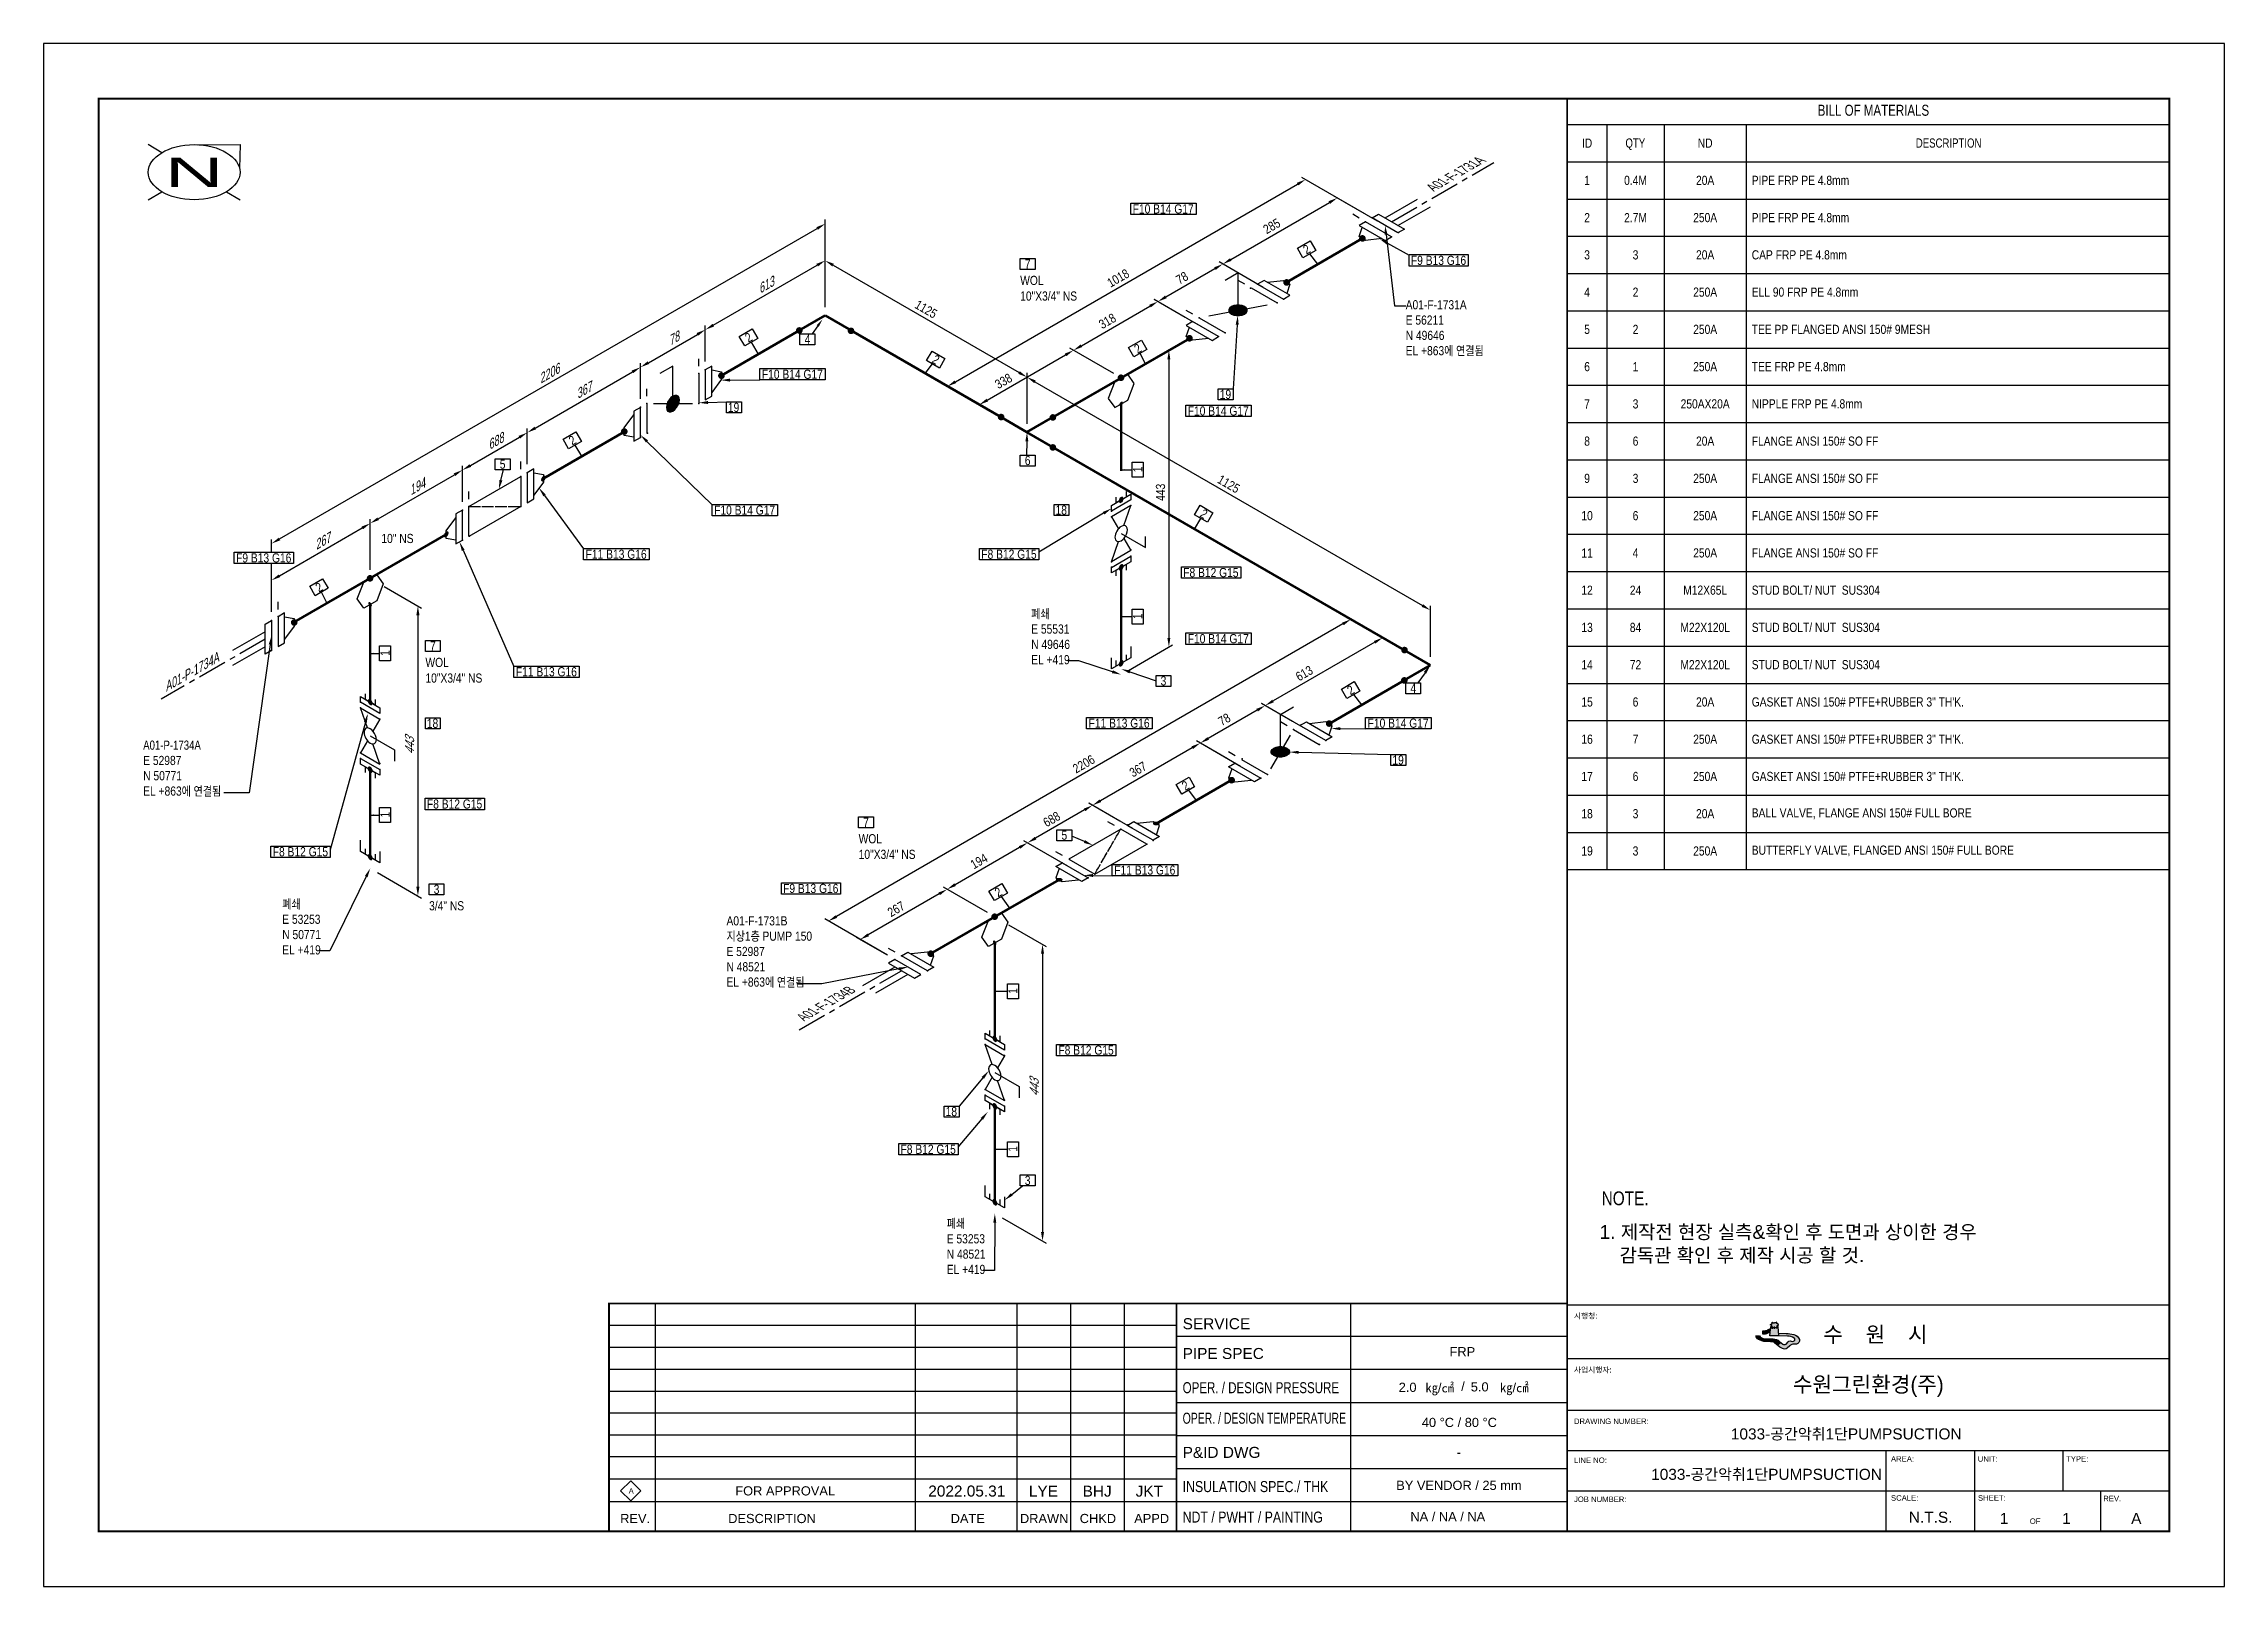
# Model space of a CAD drawing. Header units: millimetres. Extents: x 0 to 594, y 0 to 420.
import ezdxf
from ezdxf import colors
from ezdxf.entities.mleader import LeaderData, LeaderLine
from ezdxf.enums import TextEntityAlignment as Align
from ezdxf.math import Vec2, Vec3

# ---------------------------------------------------------------- set-up
doc = ezdxf.new("R2010")
doc.units = ezdxf.units.MM
doc.header["$LTSCALE"] = 0.25
for name, pattern in [('CENTER', [50.8, 31.75, -6.35, 6.35, -6.35]), ('DASHED2', [9.525, 6.35, -3.175]), ('HIDDEN2', [4.7625, 3.175, -1.5875])]:
    doc.linetypes.add(name, pattern=pattern)
for name, color, linetype in [('7', 5, 'Continuous'), ('TITLE', 7, 'Continuous'), ('기기', 6, 'Continuous'), ('기호', 4, 'Continuous'), ('기호 작은 보어', 4, 'Continuous'), ('밸브', 4, 'Continuous'), ('연속', 7, 'DASHED2'), ('열 추적 선', 7, 'CENTER'), ('용접', 1, 'Continuous'), ('주석', 7, 'Continuous'), ('지시선', 1, 'Continuous'), ('치수', 1, 'Continuous'), ('테이블', 7, 'Continuous')]:
    doc.layers.add(name, color=color, linetype=linetype)
doc.layers.add('파이프', color=3, linetype='Continuous', lineweight=70)
doc.layers.add('파이프 작은 보어', color=30, linetype='Continuous', lineweight=50)
doc.styles.add('AdskIsoAnnotation', font='arial.ttf', dxfattribs={"width": 0.8, "height": 1})
doc.styles.add('AdskIsoMetric', font='arial.ttf', dxfattribs={"width": 0.8, "height": 2.5})
doc.styles.add('AdskIsoMetric-30', font='arial.ttf', dxfattribs={"width": 0.8, "height": 2.5})
doc.styles.add('AdskIsoMetric30', font='arial.ttf', dxfattribs={"width": 0.8, "oblique": 30, "height": 2.5})
doc.styles.add('FF1', font='arial.ttf')
doc.styles.add('MtXpl_', font='')
doc.styles.add('RomanS', font='arial.ttf')
doc.styles.get("Standard").update_dxf_attribs({"font": 'arial.ttf'})
doc.styles.add('굴림', font='')
doc.styles.get('MtXpl_').set_extended_font_data('Gulim')
doc.styles.get('굴림').set_extended_font_data('Gulim')
doc.dimstyles.new('AdskIsoMetric', dxfattribs={"dimtxt": 2.5, "dimasz": 2.5, "dimexe": 1, "dimexo": 2, "dimgap": 0.8, "dimtad": 1, "dimdec": 0, "dimrnd": 1, "dimzin": 0, "dimdsep": 46, "dimtxsty": 'AdskIsoMetric', "dimcen": 0, "dimclrt": 7, "dimadec": 0, "dimazin": 0, "dimtfac": 1, "dimtdec": 0, "dimtmove": 1, "dimatfit": 3, "dimfxl": 0, "dimfrac": 2, "dimtolj": 1, "dimtzin": 0, "dimarcsym": 0})

msp = doc.modelspace()

# ---------------------------------------------------------------- texts
at = {"color": 0, "linetype": 'ByBlock', "lineweight": 40, "width": 2}
msp.add_text('N', height=8, dxfattribs=at).set_placement((41, 385), align=Align.MIDDLE_CENTER)
at = {"color": 7, "linetype": 'ByBlock', "lineweight": -2, "style": 'RomanS'}
for s, height, p in [('SERVICE', 3, (310.25, 70.006)), ('시행청:', 1.5, (416.837, 72.886)), ('PIPE SPEC', 3, (310.25, 61.898)), ('사업시행자:', 1.5, (416.837, 58.196)), ('DRAWING NUMBER:', 1.5, (416.837, 44.196)), ('P&ID DWG ', 3, (310.25, 34.973)), ('LINE NO:', 1.5, (416.837, 33.579)), ('AREA:', 1.5, (503.19, 33.944)), ('UNIT:', 1.5, (526.812, 33.944)), ('TYPE:', 1.5, (550.891, 33.944)), ('JOB NUMBER:', 1.5, (416.837, 22.962)), ('SCALE:', 1.5, (503.19, 23.327)), ('SHEET:', 1.5, (526.89, 23.327)), ('REV.', 1.5, (560.998, 23.16)), ('OF', 1.5, (541, 17))]:
    msp.add_text(s, height=height, dxfattribs=at).set_placement(p)
at = {"style": '굴림'}
msp.add_text('수    원    시', height=4.25599, dxfattribs=at).set_placement((484.757, 66.468))
at = {"color": 7, "style": 'AdskIsoMetric'}
for s, p in [('FRP', (382.947, 62.646)), ('2.0', (369.103, 52.946)), ('㎏/㎠', (376.378, 52.807)), ('/', (386.126, 53.202)), ('5.0', (388.732, 53.064)), ('㎏/㎠', (396.696, 52.866)), ('40 %%DC / 80 %%DC', (375.399, 43.383)), ('NA / NA / NA', (372.284, 17.73))]:
    msp.add_text(s, height=2.5, dxfattribs=at).set_placement(p)
at = {"color": 7, "linetype": 'ByBlock', "lineweight": -2, "style": 'RomanS'}
for s, width, p in [('OPER. / DESIGN PRESSURE', 0.75, (310.25, 52.589)), ('OPER. / DESIGN TEMPERATURE', 0.68, (310.25, 44.281)), ('INSULATION SPEC./ THK', 0.8, (310.25, 25.664)), ('NDT / PWHT / PAINTING', 0.8, (310.25, 17.356))]:
    msp.add_text(s, height=3, dxfattribs=dict(at, width=width)).set_placement(p)
at = {"style": '굴림'}
msp.add_text('수원그린환경(주)', height=4.256, dxfattribs=at).set_placement((497, 55), align=Align.MIDDLE_CENTER)
at = {"color": 7, "style": 'AdskIsoMetric'}
for s, p in [('-', (385.5, 36.5)), ('FOR APPROVAL', (201.988, 26)), ('BY VENDOR / 25 mm', (385.5, 27.5))]:
    msp.add_text(s, height=2.5, dxfattribs=at).set_placement(p, align=Align.MIDDLE_CENTER)
at = {"color": 7, "linetype": 'ByBlock', "lineweight": -2, "style": 'RomanS'}
for s, p in [('REV.', (161.116, 17.225)), ('DESCRIPTION', (198.401, 17.225)), ('DATE', (251.719, 17.225)), ('DRAWN', (272.53, 17.225)), ('CHKD', (287.17, 17.225)), ('APPD', (301.809, 17.225))]:
    msp.add_text(s, height=2.5, dxfattribs=at).set_placement(p, align=Align.CENTER)
at = {"color": 7, "linetype": 'ByBlock', "lineweight": -2}
msp.add_text('N.T.S.', height=3, dxfattribs=at).set_placement((514, 17.32), align=Align.CENTER)
at = {"color": 7}
for tag, p in [('1033-공간악취1단PUMPSUCTION', (491, 40)), ('1033-공간악취1단PUMPSUCTION', (469.291, 29)), ('2022.05.31', (251.451, 24.452)), ('LYE', (272.32, 24.424)), ('BHJ', (286.959, 24.424)), ('JKT', (301.175, 24.424)), ('1', (534, 17)), ('1', (551, 17)), ('A', (570, 17))]:
    msp.add_attdef(tag, text='', height=3, dxfattribs=at).set_placement(p, align=Align.CENTER)
at = {"layer": 'TITLE', "color": 7, "linetype": 'Continuous', "style": 'FF1'}
msp.add_text('A', height=1.495, dxfattribs=at).set_placement((159.354, 25.222))
at = {"layer": '기기', "style": 'AdskIsoMetric-30', "oblique": 330, "width": 0.8}
for s, p in [('A01-F-1731A', (378.688, 379.686)), ('A01-F-1734B', (207.152, 153.788))]:
    msp.add_text(s, height=2.5, rotation=30, dxfattribs=at).set_placement(p)
at = {"layer": '기기', "insert": (40.044, 248.777), "char_height": 2.5, "attachment_point": 5, "rotation": 30, "style": 'AdskIsoMetric30'}
msp.add_mtext('\\A1;A01-P-1734A', dxfattribs=at)
at = {"layer": '주석', "style": 'AdskIsoAnnotation', "width": 0.8}
msp.add_text('NOTE.', height=3.75, dxfattribs=at).set_placement((424.373, 103.772))
at = {"layer": '주석', "style": 'AdskIsoAnnotation'}
for s, p in [('1. 제작전 현장 실측&확인 후 도면과 상이한 경우 ', (423.78, 94.608)), ('   감독관 확인 후 제작 시공 할 것.', (424.903, 88.268))]:
    msp.add_text(s, height=3.75, dxfattribs=at).set_placement(p)
at = {"layer": '주석', "char_height": 2.5, "attachment_point": 7, "style": 'AdskIsoAnnotation'}
for s, insert in [('{\\Q0;WOL}', (266, 354.254)), ('{\\Q0;10"X3/4" NS}', (266, 350)), ('A01-F-1731A\\PE 56211\\PN 49646\\PEL +863{\\fGulim|b0|i0|c129|p50;에 연결됨}', (371, 334.889)), ('{\\Q0;10" NS}', (92, 284)), ('{\\fGulim|b0|i0|c129|p50;폐쇄\\P}E 55531\\PN 49646\\PEL +419', (269, 251)), ('{\\Q0;WOL}', (104, 250.254)), ('{\\Q0;10"X3/4" NS}', (104, 246)), ('\\P{\\fGulim|b0|i0|c129|p50;A01-P-1734A\\P}E 52987\\PN 50771\\PEL +863{\\fGulim|b0|i0|c129|p50;에 연결됨}', (27.12, 215)), ('{\\Q0;WOL}', (222, 202.254)), ('{\\Q0;10"X3/4" NS}', (222, 198)), ('{\\fGulim|b0|i0|c129|p50;폐쇄\\P}E 53253\\PN 50771\\PEL +419', (65, 172)), ('{\\Q0;3/4" NS}', (105, 184)), ('A01-F-1731B\\P{\\fGulim|b0|i0|c129|p50;지상}1{\\fGulim|b0|i0|c129|p50;층 }PUMP 150\\PE 52987\\PN 48521\\PEL +863{\\fGulim|b0|i0|c129|p50;에 연결됨}', (186, 163)), ('{\\fGulim|b0|i0|c129|p50;폐쇄\\P}E 53253\\PN 48521\\PEL +419', (246, 85))]:
    msp.add_mtext(s, dxfattribs=dict(at, insert=insert))
at = {"layer": '테이블', "style": 'MtXpl_', "width": 0.8}
for s, height, p in [('BILL OF MATERIALS', 3, (483.23, 400.364)), ('QTY', 2.5, (430.863, 391.689)), ('DESCRIPTION', 2.5, (509.945, 391.692))]:
    msp.add_text(s, height=height, dxfattribs=at).set_placement(p)
at = {"layer": '테이블', "char_height": 2.5, "style": 'AdskIsoMetric'}
for s, insert, width, attachment_point in [('ID', (420.41, 392.911), 7.82004, 5), ('ND', (452.574, 392.911), 19.37038, 5), ('1', (420.41, 382.768), 7.82004, 5), ('0.4M', (433.604, 382.768), 12.56849, 5), ('20A', (452.574, 382.768), 19.37038, 5), ('PIPE FRP PE 4.8mm ', (465.259, 382.768), 91.99994, 4), ('2', (420.41, 372.625), 7.82004, 5), ('2.7M', (433.604, 372.625), 12.56849, 5), ('250A', (452.574, 372.625), 19.37038, 5), ('PIPE FRP PE 4.8mm ', (465.259, 372.625), 91.99994, 4), ('3', (420.41, 362.482), 7.82004, 5), ('3', (433.604, 362.482), 12.56849, 5), ('20A', (452.574, 362.482), 19.37038, 5), ('CAP FRP PE 4.8mm ', (465.259, 362.482), 91.99994, 4), ('4', (420.41, 352.339), 7.82004, 5), ('2', (433.604, 352.339), 12.56849, 5), ('250A', (452.574, 352.339), 19.37038, 5), ('ELL 90 FRP PE 4.8mm ', (465.259, 352.339), 91.99994, 4), ('5', (420.41, 342.196), 7.82004, 5), ('2', (433.604, 342.196), 12.56849, 5), ('250A', (452.574, 342.196), 19.37038, 5), ('TEE PP FLANGED ANSI 150# 9MESH', (465.259, 342.196), 91.99994, 4), ('6', (420.41, 332.054), 7.82004, 5), ('1', (433.604, 332.054), 12.56849, 5), ('250A', (452.574, 332.054), 19.37038, 5), ('TEE FRP PE 4.8mm ', (465.259, 332.054), 91.99994, 4), ('7', (420.41, 321.911), 7.82004, 5), ('3', (433.604, 321.911), 12.56849, 5), ('250AX20A', (452.574, 321.911), 19.37038, 5), ('NIPPLE FRP PE 4.8mm ', (465.259, 321.911), 91.99994, 4), ('8', (420.41, 311.768), 7.82004, 5), ('6', (433.604, 311.768), 12.56849, 5), ('20A', (452.574, 311.768), 19.37038, 5), ('FLANGE ANSI 150# SO FF ', (465.259, 311.768), 91.99994, 4), ('9', (420.41, 301.625), 7.82004, 5), ('3', (433.604, 301.625), 12.56849, 5), ('250A', (452.574, 301.625), 19.37038, 5), ('FLANGE ANSI 150# SO FF ', (465.259, 301.625), 91.99994, 4), ('10', (420.41, 291.482), 7.82004, 5), ('6', (433.604, 291.482), 12.56849, 5), ('250A', (452.574, 291.482), 19.37038, 5), ('FLANGE ANSI 150# SO FF ', (465.259, 291.482), 91.99994, 4), ('11', (420.41, 281.339), 7.82004, 5), ('4', (433.604, 281.339), 12.56849, 5), ('250A', (452.574, 281.339), 19.37038, 5), ('FLANGE ANSI 150# SO FF ', (465.259, 281.339), 91.99994, 4), ('12', (420.41, 271.196), 7.82004, 5), ('24', (433.604, 271.196), 12.56849, 5), ('M12X65L', (452.574, 271.196), 19.37038, 5), ('STUD BOLT/ NUT  SUS304', (465.259, 271.196), 91.99994, 4), ('13', (420.41, 261.054), 7.82004, 5), ('84', (433.604, 261.054), 12.56849, 5), ('M22X120L', (452.574, 261.054), 19.37038, 5), ('STUD BOLT/ NUT  SUS304', (465.259, 261.054), 91.99994, 4), ('14', (420.41, 250.911), 7.82004, 5), ('72', (433.604, 250.911), 12.56849, 5), ('M22X120L', (452.574, 250.911), 19.37038, 5), ('STUD BOLT/ NUT  SUS304', (465.259, 250.911), 91.99994, 4), ('15', (420.41, 240.768), 7.82004, 5), ('6', (433.604, 240.768), 12.56849, 5), ('20A', (452.574, 240.768), 19.37038, 5), ('GASKET ANSI 150# PTFE+RUBBER 3" TH\'K.', (465.259, 240.768), 91.99994, 4), ('16', (420.41, 230.625), 7.82004, 5), ('7', (433.604, 230.625), 12.56849, 5), ('250A', (452.574, 230.625), 19.37038, 5), ('GASKET ANSI 150# PTFE+RUBBER 3" TH\'K.', (465.259, 230.625), 91.99994, 4), ('17', (420.41, 220.482), 7.82004, 5), ('6', (433.604, 220.482), 12.56849, 5), ('250A', (452.574, 220.482), 19.37038, 5), ('GASKET ANSI 150# PTFE+RUBBER 3" TH\'K.', (465.259, 220.482), 91.99994, 4), ('18', (420.41, 210.339), 7.82004, 5), ('3', (433.604, 210.339), 12.56849, 5), ('20A', (452.574, 210.339), 19.37038, 5), ('BALL VALVE, FLANGE ANSI 150# FULL BORE', (465.259, 210.339), 91.99994, 4), ('19', (420.41, 200.196), 7.82004, 5), ('3', (433.604, 200.196), 12.56849, 5), ('250A', (452.574, 200.196), 19.37038, 5), ('BUTTERFLY VALVE, FLANGED ANSI 150# FULL BORE', (465.259, 200.196), 91.99994, 4)]:
    msp.add_mtext(s, dxfattribs=dict(at, insert=insert, width=width, attachment_point=attachment_point))

# ---------------------------------------------------------------- blocks, each defined once
blk = doc.blocks.new('끝 장비-2-IsoRight')
at = {"color": 0, "linetype": 'ByBlock', "lineweight": -2, "extrusion": (-0.707107, -0.408248, 0.57735)}
for p, q in [((-0.088, 0.153), (-0.53, 0.408)), ((-0.088, -0.051), (-0.53, 0.204)), ((-0.088, -0.153), (-0.088, 0.255)), ((-0.088, 0.255), (0, 0.204)), ((0, 0.204), (0, -0.204)), ((0, -0.204), (-0.088, -0.153))]:
    blk.add_line(p, q, dxfattribs=at)
blk = doc.blocks.new('끝 장비-1-IsoLeft')
at = {"color": 0, "linetype": 'ByBlock', "lineweight": -2, "extrusion": (0, 0.816497, 0.57735)}
for p, q in [((0, 0.102), (-0.442, 0.357)), ((-0.177, 0), (-0.619, 0.255)), ((-0.265, -0.051), (0.088, 0.153)), ((0.177, 0.102), (-0.177, -0.102)), ((0.088, 0.153), (0.177, 0.102)), ((-0.177, -0.102), (-0.265, -0.051))]:
    blk.add_line(p, q, dxfattribs=at)
blk = doc.blocks.new('끝 장비-1-IsoRight')
at = {"color": 0, "linetype": 'ByBlock', "lineweight": -2, "extrusion": (0.707107, 0.408248, -0.57735)}
for p, q in [((-0.088, 0.153), (-0.53, 0.408)), ((-0.088, -0.051), (-0.53, 0.204)), ((0, 0.204), (-0.088, 0.255)), ((-0.088, 0.255), (-0.088, -0.153)), ((0, -0.204), (0, 0.204)), ((-0.088, -0.153), (0, -0.204))]:
    blk.add_line(p, q, dxfattribs=at)
blk = doc.blocks.new('나사 캡-1-IsoLeft')
at = {"color": 0, "linetype": 'ByBlock', "lineweight": -2, "extrusion": (0, 0.816497, 0.57735)}
for p, q in [((-0.088, -0.153), (0.265, 0.051)), ((0.265, 0.051), (0.442, -0.051)), ((0.088, -0.255), (-0.088, -0.153))]:
    blk.add_line(p, q, dxfattribs=at)
blk = doc.blocks.new('나사 캡-2-IsoRight')
at = {"color": 0, "linetype": 'ByBlock', "lineweight": -2, "extrusion": (-0.707107, -0.408248, 0.57735)}
for p, q in [((0.088, -0.255), (0.088, 0.153)), ((0.088, 0.153), (0.265, 0.051)), ((0.265, -0.357), (0.088, -0.255))]:
    blk.add_line(p, q, dxfattribs=at)
blk = doc.blocks.new('개스킷-1-IsoRight')
at = {"color": 0, "linetype": 'ByBlock', "lineweight": -2, "extrusion": (1, 0, 0)}
for p in [(-0.044, 0.23), (0.044, 0.179), (-0.053, -0.174), (0.044, -0.23)]:
    blk.add_point(p, dxfattribs=at)
blk = doc.blocks.new('개스킷-1-IsoLeft')
at = {"color": 0, "linetype": 'ByBlock', "lineweight": -2}
for p in [(0.124, 0.133), (0.221, 0.077), (-0.221, -0.077), (-0.133, -0.128)]:
    blk.add_point(p, dxfattribs=at)
blk = doc.blocks.new('플랜지WN-1-IsoRight')
at = {"color": 0, "linetype": 'ByBlock', "lineweight": -2, "extrusion": (0.707107, 0.408248, -0.57735)}
for p, q in [((0.022, 0.14), (-0.11, 0.115)), ((-0.11, 0.115), (-0.11, 0.013)), ((-0.11, 0.013), (0.022, -0.166)), ((0.022, 0.191), (0.11, 0.14)), ((0.022, -0.217), (0.022, 0.191)), ((0.11, 0.14), (0.11, -0.268)), ((0.11, -0.268), (0.022, -0.217))]:
    blk.add_line(p, q, dxfattribs=at)
blk = doc.blocks.new('플랜지WN-1-IsoLeft')
at = {"color": 0, "linetype": 'ByBlock', "lineweight": -2, "extrusion": (0, 0.816497, 0.57735)}
for p, q in [((0.199, 0.089), (-0.155, -0.115)), ((-0.155, 0.038), (-0.066, 0.089)), ((-0.11, -0.089), (-0.155, 0.038)), ((-0.066, 0.089), (0.155, 0.064)), ((-0.066, -0.166), (0.287, 0.038)), ((0.287, 0.038), (0.199, 0.089)), ((-0.155, -0.115), (-0.066, -0.166))]:
    blk.add_line(p, q, dxfattribs=at)
blk = doc.blocks.new('플랜지-1-IsoLeft')
at = {"color": 0, "linetype": 'ByBlock', "lineweight": -2}
blk.add_wipeout([(-0.133, -0.128), (-0.221, -0.077), (0.133, 0.128), (0.221, 0.077)], dxfattribs=at)
at = {"color": 0, "linetype": 'ByBlock', "lineweight": -2, "extrusion": (0, 0.816497, 0.57735)}
for p, q in [((-0.221, -0.077), (0.133, 0.128)), ((0.221, 0.077), (-0.133, -0.128)), ((0.133, 0.128), (0.221, 0.077)), ((-0.133, -0.128), (-0.221, -0.077))]:
    blk.add_line(p, q, dxfattribs=at)
at = {"color": 0, "linetype": 'ByBlock', "lineweight": -2}
blk.add_wipeout([(-0.133, -0.128), (-0.221, -0.077), (0.133, 0.128), (0.221, 0.077)], dxfattribs=at)
at = {"color": 0, "linetype": 'ByBlock', "lineweight": -2, "extrusion": (0, 0.816497, 0.57735)}
for p, q in [((-0.221, -0.077), (0.133, 0.128)), ((0.221, 0.077), (-0.133, -0.128)), ((0.133, 0.128), (0.221, 0.077)), ((-0.133, -0.128), (-0.221, -0.077))]:
    blk.add_line(p, q, dxfattribs=at)
blk = doc.blocks.new('볼 밸브-1-IsoLeft')
at = {"color": 0, "linetype": 'ByBlock', "lineweight": -2, "extrusion": (0, 0.816497, 0.57735)}
for p, q in [((-0.53, 0.102), (-0.177, 0.306)), ((-0.151, 0.029), (-0.53, 0.102)), ((-0.177, 0.306), (-0.05, 0.087)), ((0.05, -0.087), (0.177, -0.306)), ((0.113, -0.065), (0.113, -0.065)), ((0.53, -0.102), (0.151, -0.029)), ((0.177, -0.306), (0.53, -0.102))]:
    blk.add_line(p, q, dxfattribs=at)
at = {"linetype": 'ByBlock'}
for start_param, end_param in [(-0.785398, 2.356194), (2.356194, 5.497787)]:
    blk.add_ellipse((0, 0), major_axis=(-0.159, 0), ratio=0.57735, start_param=start_param, end_param=end_param, dxfattribs=at)
blk = doc.blocks.new('Operator_Lever-2-IsoLeft')
at = {"color": 0, "linetype": 'ByBlock', "lineweight": -2, "extrusion": (0, -0.816497, -0.57735)}
for p, q in [((0, 0), (0.442, 0.255)), ((0.442, 0.255), (0.619, 0.153))]:
    blk.add_line(p, q, dxfattribs=at)
blk = doc.blocks.new('필터-스트레이너-1-Iso2DSkew90')
at = {"color": 0, "linetype": 'ByBlock', "lineweight": -2, "extrusion": (7.7181e-13, -0.816497, -0.57735)}
for p, q in [((3.54, 6.12), (-10.61, -2.04)), ((3.54, 6.12), (-10.61, -2.04)), ((10.61, 2.04), (3.54, 6.12)), ((10.61, 2.04), (3.54, 6.12)), ((-3.54, -6.12), (10.61, 2.04)), ((-3.54, -6.12), (10.61, 2.04)), ((-10.61, -2.04), (-3.54, -6.12)), ((-10.61, -2.04), (-3.54, -6.12))]:
    blk.add_line(p, q, dxfattribs=at)
at = {"color": 0, "linetype": 'HIDDEN2', "lineweight": -2, "ltscale": 1.5, "extrusion": (7.7181e-13, -0.816497, -0.57735)}
blk.add_line((-3.54, -6.12), (3.54, 6.12), dxfattribs=at)
at = {"color": 0, "linetype": 'HIDDEN2', "lineweight": -2, "extrusion": (7.7181e-13, -0.816497, -0.57735)}
blk.add_line((-3.54, -6.12), (3.54, 6.12), dxfattribs=at)
blk = doc.blocks.new('필터-스트레이너-2-Iso2DSkew90')
at = {"color": 0, "linetype": 'ByBlock', "lineweight": -2, "extrusion": (0.707107, -0.408248, 0.57735)}
for p, q in [((-7.07, 0), (7.07, 8.16)), ((-7.07, 0), (7.07, 8.16)), ((7.07, 8.16), (7.07, 0)), ((7.07, 8.16), (7.07, 0)), ((-7.07, -8.16), (-7.07, 0)), ((-7.07, -8.16), (-7.07, 0)), ((7.07, 0), (-7.07, -8.16)), ((7.07, 0), (-7.07, -8.16))]:
    blk.add_line(p, q, dxfattribs=at)
at = {"color": 0, "linetype": 'HIDDEN2', "lineweight": -2, "ltscale": 1.5, "extrusion": (0.707107, -0.408248, 0.57735)}
blk.add_line((-7.07, 0), (7.07, 0), dxfattribs=at)
at = {"color": 0, "linetype": 'HIDDEN2', "lineweight": -2, "extrusion": (0.707107, -0.408248, 0.57735)}
blk.add_line((-7.07, 0), (7.07, 0), dxfattribs=at)
blk = doc.blocks.new('버터플라이 밸브-1-IsoRight')
blk.add_hatch(color=256).paths.add_polyline_path([(-0.088, 0.051), (-0.088, 0.052), (-0.088, 0.052), (-0.088, 0.053), (-0.088, 0.053), (-0.088, 0.054), (-0.088, 0.055), (-0.088, 0.055), (-0.088, 0.056), (-0.088, 0.056), (-0.088, 0.057), (-0.087, 0.058), (-0.087, 0.058), (-0.087, 0.059), (-0.087, 0.059), (-0.087, 0.06), (-0.087, 0.061), (-0.087, 0.061), (-0.087, 0.062), (-0.087, 0.062), (-0.087, 0.063), (-0.087, 0.063), (-0.086, 0.064), (-0.086, 0.065), (-0.086, 0.065), (-0.086, 0.066), (-0.086, 0.066), (-0.086, 0.067), (-0.086, 0.068), (-0.086, 0.068), (-0.086, 0.069), (-0.086, 0.069), (-0.086, 0.07), (-0.085, 0.071), (-0.085, 0.071), (-0.085, 0.072), (-0.085, 0.072), (-0.085, 0.073), (-0.085, 0.074), (-0.085, 0.074), (-0.085, 0.075), (-0.085, 0.075), (-0.085, 0.076), (-0.085, 0.077), (-0.085, 0.077), (-0.084, 0.078), (-0.084, 0.078), (-0.084, 0.079), (-0.084, 0.079), (-0.084, 0.08), (-0.084, 0.08), (-0.084, 0.081), (-0.084, 0.081), (-0.083, 0.081), (-0.083, 0.082), (-0.083, 0.082), (-0.083, 0.083), (-0.082, 0.083), (-0.082, 0.084), (-0.082, 0.084), (-0.082, 0.084), (-0.081, 0.085), (-0.081, 0.085), (-0.081, 0.086), (-0.08, 0.086), (-0.08, 0.087), (-0.08, 0.087), (-0.08, 0.087), (-0.079, 0.088), (-0.079, 0.088), (-0.079, 0.089), (-0.079, 0.089), (-0.078, 0.09), (-0.078, 0.09), (-0.078, 0.09), (-0.078, 0.091), (-0.077, 0.091), (-0.077, 0.092), (-0.077, 0.092), (-0.077, 0.093), (-0.076, 0.093), (-0.076, 0.093), (-0.076, 0.094), (-0.076, 0.094), (-0.075, 0.095), (-0.075, 0.095), (-0.075, 0.096), (-0.075, 0.096), (-0.074, 0.097), (-0.074, 0.097), (-0.074, 0.097), (-0.074, 0.098), (-0.073, 0.098), (-0.073, 0.099), (-0.073, 0.099), (-0.073, 0.1), (-0.072, 0.1), (-0.072, 0.1), (-0.072, 0.101), (-0.072, 0.101), (-0.072, 0.101), (-0.071, 0.102), (-0.071, 0.102), (-0.07, 0.102), (-0.07, 0.102), (-0.07, 0.102), (-0.069, 0.103), (-0.069, 0.103), (-0.068, 0.103), (-0.068, 0.103), (-0.068, 0.104), (-0.067, 0.104), (-0.067, 0.104), (-0.066, 0.104), (-0.066, 0.105), (-0.066, 0.105), (-0.065, 0.105), (-0.065, 0.105), (-0.064, 0.105), (-0.064, 0.106), (-0.064, 0.106), (-0.063, 0.106), (-0.063, 0.106), (-0.062, 0.107), (-0.062, 0.107), (-0.062, 0.107), (-0.061, 0.107), (-0.061, 0.107), (-0.06, 0.108), (-0.06, 0.108), (-0.06, 0.108), (-0.059, 0.108), (-0.059, 0.109), (-0.058, 0.109), (-0.058, 0.109), (-0.058, 0.109), (-0.057, 0.11), (-0.057, 0.11), (-0.056, 0.11), (-0.056, 0.11), (-0.056, 0.11), (-0.055, 0.111), (-0.055, 0.111), (-0.054, 0.111), (-0.054, 0.111), (-0.054, 0.112), (-0.053, 0.112), (-0.053, 0.112), (-0.052, 0.112), (-0.052, 0.113), (-0.052, 0.113), (-0.051, 0.113), (-0.051, 0.113), (-0.05, 0.113), (-0.05, 0.113), (-0.049, 0.113), (-0.049, 0.113), (-0.048, 0.113), (-0.048, 0.113), (-0.047, 0.113), (-0.047, 0.113), (-0.046, 0.113), (-0.046, 0.113), (-0.045, 0.113), (-0.045, 0.113), (-0.044, 0.113), (-0.044, 0.113), (-0.043, 0.113), (-0.043, 0.113), (-0.042, 0.113), (-0.042, 0.113), (-0.041, 0.113), (-0.041, 0.113), (-0.04, 0.113), (-0.04, 0.113), (-0.039, 0.113), (-0.039, 0.113), (-0.038, 0.113), (-0.038, 0.113), (-0.037, 0.113), (-0.037, 0.113), (-0.036, 0.113), (-0.036, 0.113), (-0.035, 0.113), (-0.035, 0.113), (-0.034, 0.113), (-0.034, 0.113), (-0.033, 0.113), (-0.033, 0.113), (-0.032, 0.113), (-0.032, 0.113), (-0.031, 0.113), (-0.031, 0.113), (-0.03, 0.113), (-0.03, 0.113), (-0.029, 0.113), (-0.029, 0.113), (-0.028, 0.113), (-0.028, 0.113), (-0.027, 0.113), (-0.027, 0.113), (-0.027, 0.113), (-0.026, 0.112), (-0.026, 0.112), (-0.025, 0.112), (-0.025, 0.112), (-0.024, 0.112), (-0.023, 0.111), (-0.023, 0.111), (-0.022, 0.111), (-0.022, 0.111), (-0.021, 0.11), (-0.021, 0.11), (-0.02, 0.11), (-0.02, 0.11), (-0.019, 0.11), (-0.018, 0.109), (-0.018, 0.109), (-0.017, 0.109), (-0.017, 0.109), (-0.016, 0.108), (-0.016, 0.108), (-0.015, 0.108), (-0.014, 0.108), (-0.014, 0.108), (-0.013, 0.107), (-0.013, 0.107), (-0.012, 0.107), (-0.012, 0.107), (-0.011, 0.106), (-0.011, 0.106), (-0.01, 0.106), (-0.009, 0.106), (-0.009, 0.106), (-0.008, 0.105), (-0.008, 0.105), (-0.007, 0.105), (-0.007, 0.105), (-0.006, 0.104), (-0.006, 0.104), (-0.005, 0.104), (-0.004, 0.104), (-0.004, 0.104), (-0.003, 0.103), (-0.003, 0.103), (-0.002, 0.103), (-0.002, 0.103), (-0.001, 0.103), (-0.001, 0.102), (0, 0.102), (0, 0.102), (0.001, 0.102), (0.001, 0.101), (0.002, 0.101), (0.002, 0.1), (0.003, 0.1), (0.003, 0.1), (0.004, 0.099), (0.004, 0.099), (0.005, 0.098), (0.006, 0.098), (0.006, 0.097), (0.007, 0.097), (0.007, 0.097), (0.008, 0.096), (0.008, 0.096), (0.009, 0.095), (0.009, 0.095), (0.01, 0.094), (0.011, 0.094), (0.011, 0.094), (0.012, 0.093), (0.012, 0.093), (0.013, 0.092), (0.013, 0.092), (0.014, 0.091), (0.014, 0.091), (0.015, 0.091), (0.016, 0.09), (0.016, 0.09), (0.017, 0.089), (0.017, 0.089), (0.018, 0.089), (0.018, 0.088), (0.019, 0.088), (0.02, 0.087), (0.02, 0.087), (0.021, 0.086), (0.021, 0.086), (0.022, 0.086), (0.022, 0.085), (0.023, 0.085), (0.023, 0.084), (0.024, 0.084), (0.025, 0.083), (0.025, 0.083), (0.026, 0.083), (0.026, 0.082), (0.027, 0.082), (0.027, 0.081), (0.027, 0.081), (0.028, 0.081), (0.028, 0.08), (0.029, 0.08), (0.029, 0.079), (0.03, 0.078), (0.03, 0.078), (0.031, 0.077), (0.031, 0.077), (0.032, 0.076), (0.032, 0.075), (0.033, 0.075), (0.033, 0.074), (0.034, 0.074), (0.034, 0.073), (0.035, 0.073), (0.035, 0.072), (0.036, 0.071), (0.036, 0.071), (0.037, 0.07), (0.037, 0.07), (0.038, 0.069), (0.038, 0.068), (0.039, 0.068), (0.039, 0.067), (0.04, 0.067), (0.04, 0.066), (0.041, 0.065), (0.041, 0.065), (0.042, 0.064), (0.042, 0.064), (0.043, 0.063), (0.043, 0.063), (0.044, 0.062), (0.044, 0.061), (0.045, 0.061), (0.045, 0.06), (0.046, 0.06), (0.046, 0.059), (0.047, 0.058), (0.047, 0.058), (0.048, 0.057), (0.048, 0.057), (0.049, 0.056), (0.049, 0.056), (0.05, 0.055), (0.05, 0.054), (0.051, 0.054), (0.051, 0.053), (0.052, 0.053), (0.052, 0.053), (0.052, 0.052), (0.053, 0.051), (0.053, 0.051), (0.054, 0.05), (0.054, 0.049), (0.054, 0.048), (0.055, 0.048), (0.055, 0.047), (0.056, 0.046), (0.056, 0.046), (0.056, 0.045), (0.057, 0.044), (0.057, 0.044), (0.058, 0.043), (0.058, 0.042), (0.058, 0.042), (0.059, 0.041), (0.059, 0.04), (0.06, 0.039), (0.06, 0.039), (0.06, 0.038), (0.061, 0.037), (0.061, 0.037), (0.062, 0.036), (0.062, 0.035), (0.062, 0.035), (0.063, 0.034), (0.063, 0.033), (0.064, 0.033), (0.064, 0.032), (0.064, 0.031), (0.065, 0.03), (0.065, 0.03), (0.066, 0.029), (0.066, 0.028), (0.066, 0.028), (0.067, 0.027), (0.067, 0.026), (0.068, 0.026), (0.068, 0.025), (0.068, 0.024), (0.069, 0.024), (0.069, 0.023), (0.07, 0.022), (0.07, 0.021), (0.07, 0.021), (0.071, 0.02), (0.071, 0.019), (0.072, 0.019), (0.072, 0.019), (0.072, 0.018), (0.072, 0.017), (0.072, 0.017), (0.073, 0.016), (0.073, 0.015), (0.073, 0.014), (0.073, 0.014), (0.074, 0.013), (0.074, 0.012), (0.074, 0.011), (0.074, 0.011), (0.075, 0.01), (0.075, 0.009), (0.075, 0.009), (0.075, 0.008), (0.076, 0.007), (0.076, 0.006), (0.076, 0.006), (0.076, 0.005), (0.077, 0.004), (0.077, 0.003), (0.077, 0.003), (0.077, 0.002), (0.078, 0.001), (0.078, 0), (0.078, 0), (0.078, -0.001), (0.079, -0.002), (0.079, -0.002), (0.079, -0.003), (0.079, -0.004), (0.08, -0.005), (0.08, -0.005), (0.08, -0.006), (0.08, -0.007), (0.081, -0.008), (0.081, -0.008), (0.081, -0.009), (0.082, -0.01), (0.082, -0.01), (0.082, -0.011), (0.082, -0.012), (0.083, -0.013), (0.083, -0.013), (0.083, -0.014), (0.083, -0.015), (0.084, -0.016), (0.084, -0.016), (0.084, -0.017), (0.084, -0.017), (0.084, -0.018), (0.084, -0.018), (0.084, -0.019), (0.084, -0.02), (0.085, -0.02), (0.085, -0.021), (0.085, -0.022), (0.085, -0.023), (0.085, -0.023), (0.085, -0.024), (0.085, -0.025), (0.085, -0.025), (0.085, -0.026), (0.085, -0.027), (0.085, -0.027), (0.085, -0.028), (0.086, -0.029), (0.086, -0.029), (0.086, -0.03), (0.086, -0.031), (0.086, -0.032), (0.086, -0.032), (0.086, -0.033), (0.086, -0.034), (0.086, -0.034), (0.086, -0.035), (0.086, -0.036), (0.087, -0.036), (0.087, -0.037), (0.087, -0.038), (0.087, -0.039), (0.087, -0.039), (0.087, -0.04), (0.087, -0.041), (0.087, -0.041), (0.087, -0.042), (0.087, -0.043), (0.087, -0.043), (0.088, -0.044), (0.088, -0.045), (0.088, -0.045), (0.088, -0.046), (0.088, -0.047), (0.088, -0.048), (0.088, -0.048), (0.088, -0.049), (0.088, -0.05), (0.088, -0.05), (0.088, -0.051), (0.088, -0.051), (0.088, -0.052), (0.088, -0.052), (0.088, -0.053), (0.088, -0.053), (0.088, -0.054), (0.088, -0.055), (0.088, -0.055), (0.088, -0.056), (0.088, -0.056), (0.088, -0.057), (0.087, -0.058), (0.087, -0.058), (0.087, -0.059), (0.087, -0.059), (0.087, -0.06), (0.087, -0.061), (0.087, -0.061), (0.087, -0.062), (0.087, -0.062), (0.087, -0.063), (0.087, -0.063), (0.086, -0.064), (0.086, -0.065), (0.086, -0.065), (0.086, -0.066), (0.086, -0.066), (0.086, -0.067), (0.086, -0.068), (0.086, -0.068), (0.086, -0.069), (0.086, -0.069), (0.086, -0.07), (0.085, -0.071), (0.085, -0.071), (0.085, -0.072), (0.085, -0.072), (0.085, -0.073), (0.085, -0.074), (0.085, -0.074), (0.085, -0.075), (0.085, -0.075), (0.085, -0.076), (0.085, -0.077), (0.085, -0.077), (0.084, -0.078), (0.084, -0.078), (0.084, -0.079), (0.084, -0.079), (0.084, -0.08), (0.084, -0.08), (0.084, -0.081), (0.084, -0.081), (0.083, -0.081), (0.083, -0.082), (0.083, -0.082), (0.083, -0.083), (0.082, -0.083), (0.082, -0.084), (0.082, -0.084), (0.082, -0.084), (0.081, -0.085), (0.081, -0.085), (0.081, -0.086), (0.08, -0.086), (0.08, -0.087), (0.08, -0.087), (0.08, -0.087), (0.079, -0.088), (0.079, -0.088), (0.079, -0.089), (0.079, -0.089), (0.078, -0.09), (0.078, -0.09), (0.078, -0.09), (0.078, -0.091), (0.077, -0.091), (0.077, -0.092), (0.077, -0.092), (0.077, -0.093), (0.076, -0.093), (0.076, -0.093), (0.076, -0.094), (0.076, -0.094), (0.075, -0.095), (0.075, -0.095), (0.075, -0.096), (0.075, -0.096), (0.074, -0.097), (0.074, -0.097), (0.074, -0.097), (0.074, -0.098), (0.073, -0.098), (0.073, -0.099), (0.073, -0.099), (0.073, -0.1), (0.072, -0.1), (0.072, -0.1), (0.072, -0.101), (0.072, -0.101), (0.072, -0.101), (0.071, -0.102), (0.071, -0.102), (0.07, -0.102), (0.07, -0.102), (0.07, -0.102), (0.069, -0.103), (0.069, -0.103), (0.068, -0.103), (0.068, -0.103), (0.068, -0.104), (0.067, -0.104), (0.067, -0.104), (0.066, -0.104), (0.066, -0.105), (0.066, -0.105), (0.065, -0.105), (0.065, -0.105), (0.064, -0.105), (0.064, -0.106), (0.064, -0.106), (0.063, -0.106), (0.063, -0.106), (0.062, -0.107), (0.062, -0.107), (0.062, -0.107), (0.061, -0.107), (0.061, -0.107), (0.06, -0.108), (0.06, -0.108), (0.06, -0.108), (0.059, -0.108), (0.059, -0.109), (0.058, -0.109), (0.058, -0.109), (0.058, -0.109), (0.057, -0.11), (0.057, -0.11), (0.056, -0.11), (0.056, -0.11), (0.056, -0.11), (0.055, -0.111), (0.055, -0.111), (0.054, -0.111), (0.054, -0.111), (0.054, -0.112), (0.053, -0.112), (0.053, -0.112), (0.052, -0.112), (0.052, -0.113), (0.052, -0.113), (0.051, -0.113), (0.051, -0.113), (0.05, -0.113), (0.05, -0.113), (0.049, -0.113), (0.049, -0.113), (0.048, -0.113), (0.048, -0.113), (0.047, -0.113), (0.047, -0.113), (0.046, -0.113), (0.046, -0.113), (0.045, -0.113), (0.045, -0.113), (0.044, -0.113), (0.044, -0.113), (0.043, -0.113), (0.043, -0.113), (0.042, -0.113), (0.042, -0.113), (0.041, -0.113), (0.041, -0.113), (0.04, -0.113), (0.04, -0.113), (0.039, -0.113), (0.039, -0.113), (0.038, -0.113), (0.038, -0.113), (0.037, -0.113), (0.037, -0.113), (0.036, -0.113), (0.036, -0.113), (0.035, -0.113), (0.035, -0.113), (0.034, -0.113), (0.034, -0.113), (0.033, -0.113), (0.033, -0.113), (0.032, -0.113), (0.032, -0.113), (0.031, -0.113), (0.031, -0.113), (0.03, -0.113), (0.03, -0.113), (0.029, -0.113), (0.029, -0.113), (0.028, -0.113), (0.028, -0.113), (0.027, -0.113), (0.027, -0.113), (0.027, -0.113), (0.026, -0.112), (0.026, -0.112), (0.025, -0.112), (0.025, -0.112), (0.024, -0.112), (0.023, -0.111), (0.023, -0.111), (0.022, -0.111), (0.022, -0.111), (0.021, -0.11), (0.021, -0.11), (0.02, -0.11), (0.02, -0.11), (0.019, -0.11), (0.018, -0.109), (0.018, -0.109), (0.017, -0.109), (0.017, -0.109), (0.016, -0.108), (0.016, -0.108), (0.015, -0.108), (0.014, -0.108), (0.014, -0.108), (0.013, -0.107), (0.013, -0.107), (0.012, -0.107), (0.012, -0.107), (0.011, -0.106), (0.011, -0.106), (0.01, -0.106), (0.009, -0.106), (0.009, -0.106), (0.008, -0.105), (0.008, -0.105), (0.007, -0.105), (0.007, -0.105), (0.006, -0.104), (0.006, -0.104), (0.005, -0.104), (0.004, -0.104), (0.004, -0.104), (0.003, -0.103), (0.003, -0.103), (0.002, -0.103), (0.002, -0.103), (0.001, -0.103), (0.001, -0.102), (0, -0.102), (0, -0.102), (-0.001, -0.102), (-0.001, -0.101), (-0.002, -0.101), (-0.002, -0.1), (-0.003, -0.1), (-0.003, -0.1), (-0.004, -0.099), (-0.004, -0.099), (-0.005, -0.098), (-0.006, -0.098), (-0.006, -0.097), (-0.007, -0.097), (-0.007, -0.097), (-0.008, -0.096), (-0.008, -0.096), (-0.009, -0.095), (-0.009, -0.095), (-0.01, -0.094), (-0.011, -0.094), (-0.011, -0.094), (-0.012, -0.093), (-0.012, -0.093), (-0.013, -0.092), (-0.013, -0.092), (-0.014, -0.091), (-0.014, -0.091), (-0.015, -0.091), (-0.016, -0.09), (-0.016, -0.09), (-0.017, -0.089), (-0.017, -0.089), (-0.018, -0.089), (-0.018, -0.088), (-0.019, -0.088), (-0.02, -0.087), (-0.02, -0.087), (-0.021, -0.086), (-0.021, -0.086), (-0.022, -0.086), (-0.022, -0.085), (-0.023, -0.085), (-0.023, -0.084), (-0.024, -0.084), (-0.025, -0.083), (-0.025, -0.083), (-0.026, -0.083), (-0.026, -0.082), (-0.027, -0.082), (-0.027, -0.081), (-0.027, -0.081), (-0.028, -0.081), (-0.028, -0.08), (-0.029, -0.08), (-0.029, -0.079), (-0.03, -0.078), (-0.03, -0.078), (-0.031, -0.077), (-0.031, -0.077), (-0.032, -0.076), (-0.032, -0.075), (-0.033, -0.075), (-0.033, -0.074), (-0.034, -0.074), (-0.034, -0.073), (-0.035, -0.073), (-0.035, -0.072), (-0.036, -0.071), (-0.036, -0.071), (-0.037, -0.07), (-0.037, -0.07), (-0.038, -0.069), (-0.038, -0.068), (-0.039, -0.068), (-0.039, -0.067), (-0.04, -0.067), (-0.04, -0.066), (-0.041, -0.065), (-0.041, -0.065), (-0.042, -0.064), (-0.042, -0.064), (-0.043, -0.063), (-0.043, -0.063), (-0.044, -0.062), (-0.044, -0.061), (-0.045, -0.061), (-0.045, -0.06), (-0.046, -0.06), (-0.046, -0.059), (-0.047, -0.058), (-0.047, -0.058), (-0.048, -0.057), (-0.048, -0.057), (-0.049, -0.056), (-0.049, -0.056), (-0.05, -0.055), (-0.05, -0.054), (-0.051, -0.054), (-0.051, -0.053), (-0.052, -0.053), (-0.052, -0.053), (-0.052, -0.052), (-0.053, -0.051), (-0.053, -0.051), (-0.054, -0.05), (-0.054, -0.049), (-0.054, -0.048), (-0.055, -0.048), (-0.055, -0.047), (-0.056, -0.046), (-0.056, -0.046), (-0.056, -0.045), (-0.057, -0.044), (-0.057, -0.044), (-0.058, -0.043), (-0.058, -0.042), (-0.058, -0.042), (-0.059, -0.041), (-0.059, -0.04), (-0.06, -0.039), (-0.06, -0.039), (-0.06, -0.038), (-0.061, -0.037), (-0.061, -0.037), (-0.062, -0.036), (-0.062, -0.035), (-0.062, -0.035), (-0.063, -0.034), (-0.063, -0.033), (-0.064, -0.033), (-0.064, -0.032), (-0.064, -0.031), (-0.065, -0.03), (-0.065, -0.03), (-0.066, -0.029), (-0.066, -0.028), (-0.066, -0.028), (-0.067, -0.027), (-0.067, -0.026), (-0.068, -0.026), (-0.068, -0.025), (-0.068, -0.024), (-0.069, -0.024), (-0.069, -0.023), (-0.07, -0.022), (-0.07, -0.021), (-0.07, -0.021), (-0.071, -0.02), (-0.071, -0.019), (-0.072, -0.019), (-0.072, -0.019), (-0.072, -0.018), (-0.072, -0.017), (-0.072, -0.017), (-0.073, -0.016), (-0.073, -0.015), (-0.073, -0.014), (-0.073, -0.014), (-0.074, -0.013), (-0.074, -0.012), (-0.074, -0.011), (-0.074, -0.011), (-0.075, -0.01), (-0.075, -0.009), (-0.075, -0.009), (-0.075, -0.008), (-0.076, -0.007), (-0.076, -0.006), (-0.076, -0.006), (-0.076, -0.005), (-0.077, -0.004), (-0.077, -0.003), (-0.077, -0.003), (-0.077, -0.002), (-0.078, -0.001), (-0.078, 0), (-0.078, 0), (-0.078, 0.001), (-0.079, 0.002), (-0.079, 0.002), (-0.079, 0.003), (-0.079, 0.004), (-0.08, 0.005), (-0.08, 0.005), (-0.08, 0.006), (-0.08, 0.007), (-0.081, 0.008), (-0.081, 0.008), (-0.081, 0.009), (-0.082, 0.01), (-0.082, 0.01), (-0.082, 0.011), (-0.082, 0.012), (-0.083, 0.013), (-0.083, 0.013), (-0.083, 0.014), (-0.083, 0.015), (-0.084, 0.016), (-0.084, 0.016), (-0.084, 0.017), (-0.084, 0.017), (-0.084, 0.018), (-0.084, 0.018), (-0.084, 0.019), (-0.084, 0.02), (-0.085, 0.02), (-0.085, 0.021), (-0.085, 0.022), (-0.085, 0.023), (-0.085, 0.023), (-0.085, 0.024), (-0.085, 0.025), (-0.085, 0.025), (-0.085, 0.026), (-0.085, 0.027), (-0.085, 0.027), (-0.085, 0.028), (-0.086, 0.029), (-0.086, 0.029), (-0.086, 0.03), (-0.086, 0.031), (-0.086, 0.032), (-0.086, 0.032), (-0.086, 0.033), (-0.086, 0.034), (-0.086, 0.034), (-0.086, 0.035), (-0.086, 0.036), (-0.087, 0.036), (-0.087, 0.037), (-0.087, 0.038), (-0.087, 0.039), (-0.087, 0.039), (-0.087, 0.04), (-0.087, 0.041), (-0.087, 0.041), (-0.087, 0.042), (-0.087, 0.043), (-0.087, 0.043), (-0.088, 0.044), (-0.088, 0.045), (-0.088, 0.045), (-0.088, 0.046), (-0.088, 0.047), (-0.088, 0.048), (-0.088, 0.048), (-0.088, 0.049), (-0.088, 0.05), (-0.088, 0.05)], flags=0)
at = {"color": 0, "linetype": 'ByBlock', "lineweight": -2, "extrusion": (0.707107, 0.408248, -0.57735)}
for p, q in [((-0.354, 0.408), (-0.354, 0)), ((0.265, 0), (-0.265, 0)), ((-0.088, 0.051), (-0.084, 0.08)), ((-0.084, 0.017), (-0.088, 0.051)), ((-0.084, 0.08), (-0.072, 0.101)), ((-0.072, -0.019), (-0.084, 0.017)), ((-0.072, 0.101), (-0.052, 0.113)), ((-0.052, 0.113), (-0.027, 0.113)), ((-0.027, 0.113), (0, 0.102)), ((0, 0.102), (0.027, 0.081)), ((0.027, 0.081), (0.052, 0.053)), ((0.052, 0.053), (0.072, 0.019)), ((0.072, 0.019), (0.084, -0.017)), ((0.354, 0), (0.354, -0.408)), ((-0.052, -0.053), (-0.072, -0.019)), ((-0.027, -0.081), (-0.052, -0.053)), ((0, -0.102), (-0.027, -0.081)), ((0.027, -0.113), (0, -0.102)), ((0.052, -0.113), (0.027, -0.113)), ((0.072, -0.101), (0.052, -0.113)), ((0.084, -0.08), (0.072, -0.101)), ((0.084, -0.017), (0.088, -0.051)), ((0.088, -0.051), (0.084, -0.08))]:
    blk.add_line(p, q, dxfattribs=at)
blk = doc.blocks.new('버터플라이 밸브-1-IsoLeft')
blk.add_hatch(color=256).paths.add_polyline_path([(-0.088, 0.051), (-0.089, 0.051), (-0.089, 0.05), (-0.09, 0.05), (-0.09, 0.05), (-0.091, 0.049), (-0.091, 0.049), (-0.092, 0.048), (-0.092, 0.048), (-0.093, 0.048), (-0.093, 0.047), (-0.094, 0.047), (-0.094, 0.047), (-0.094, 0.046), (-0.095, 0.046), (-0.095, 0.045), (-0.096, 0.045), (-0.096, 0.045), (-0.097, 0.044), (-0.097, 0.044), (-0.098, 0.044), (-0.098, 0.043), (-0.099, 0.043), (-0.099, 0.042), (-0.1, 0.042), (-0.1, 0.042), (-0.101, 0.041), (-0.101, 0.041), (-0.102, 0.041), (-0.102, 0.04), (-0.102, 0.04), (-0.103, 0.039), (-0.103, 0.039), (-0.104, 0.039), (-0.104, 0.038), (-0.105, 0.038), (-0.105, 0.038), (-0.106, 0.037), (-0.106, 0.037), (-0.107, 0.036), (-0.107, 0.036), (-0.108, 0.036), (-0.108, 0.035), (-0.109, 0.035), (-0.109, 0.035), (-0.109, 0.034), (-0.11, 0.034), (-0.11, 0.034), (-0.111, 0.033), (-0.111, 0.033), (-0.111, 0.033), (-0.112, 0.032), (-0.112, 0.032), (-0.112, 0.031), (-0.112, 0.031), (-0.113, 0.031), (-0.113, 0.03), (-0.113, 0.03), (-0.113, 0.029), (-0.114, 0.029), (-0.114, 0.028), (-0.114, 0.028), (-0.114, 0.028), (-0.115, 0.027), (-0.115, 0.027), (-0.115, 0.026), (-0.115, 0.026), (-0.116, 0.025), (-0.116, 0.025), (-0.116, 0.024), (-0.116, 0.024), (-0.117, 0.024), (-0.117, 0.023), (-0.117, 0.023), (-0.117, 0.022), (-0.118, 0.022), (-0.118, 0.021), (-0.118, 0.021), (-0.118, 0.02), (-0.119, 0.02), (-0.119, 0.02), (-0.119, 0.019), (-0.119, 0.019), (-0.12, 0.018), (-0.12, 0.018), (-0.12, 0.017), (-0.12, 0.017), (-0.121, 0.017), (-0.121, 0.016), (-0.121, 0.016), (-0.121, 0.015), (-0.121, 0.015), (-0.122, 0.014), (-0.122, 0.014), (-0.122, 0.013), (-0.122, 0.013), (-0.123, 0.013), (-0.123, 0.012), (-0.123, 0.012), (-0.123, 0.011), (-0.123, 0.011), (-0.123, 0.011), (-0.123, 0.01), (-0.123, 0.01), (-0.123, 0.009), (-0.123, 0.009), (-0.123, 0.009), (-0.123, 0.008), (-0.123, 0.008), (-0.123, 0.007), (-0.123, 0.007), (-0.123, 0.006), (-0.123, 0.006), (-0.123, 0.005), (-0.123, 0.005), (-0.123, 0.004), (-0.123, 0.004), (-0.123, 0.003), (-0.123, 0.003), (-0.123, 0.003), (-0.123, 0.002), (-0.123, 0.002), (-0.123, 0.001), (-0.123, 0.001), (-0.123, 0), (-0.123, 0), (-0.123, -0.001), (-0.123, -0.001), (-0.123, -0.002), (-0.123, -0.002), (-0.123, -0.003), (-0.123, -0.003), (-0.123, -0.003), (-0.123, -0.004), (-0.123, -0.004), (-0.123, -0.005), (-0.123, -0.005), (-0.123, -0.006), (-0.123, -0.006), (-0.123, -0.007), (-0.123, -0.007), (-0.123, -0.008), (-0.123, -0.008), (-0.123, -0.009), (-0.123, -0.009), (-0.123, -0.009), (-0.123, -0.01), (-0.123, -0.01), (-0.123, -0.011), (-0.123, -0.011), (-0.123, -0.011), (-0.123, -0.012), (-0.123, -0.012), (-0.123, -0.013), (-0.122, -0.013), (-0.122, -0.013), (-0.122, -0.014), (-0.122, -0.014), (-0.121, -0.015), (-0.121, -0.015), (-0.121, -0.016), (-0.121, -0.016), (-0.121, -0.017), (-0.12, -0.017), (-0.12, -0.017), (-0.12, -0.018), (-0.12, -0.018), (-0.119, -0.019), (-0.119, -0.019), (-0.119, -0.02), (-0.119, -0.02), (-0.118, -0.02), (-0.118, -0.021), (-0.118, -0.021), (-0.118, -0.022), (-0.117, -0.022), (-0.117, -0.023), (-0.117, -0.023), (-0.117, -0.024), (-0.116, -0.024), (-0.116, -0.024), (-0.116, -0.025), (-0.116, -0.025), (-0.115, -0.026), (-0.115, -0.026), (-0.115, -0.027), (-0.115, -0.027), (-0.114, -0.028), (-0.114, -0.028), (-0.114, -0.028), (-0.114, -0.029), (-0.113, -0.029), (-0.113, -0.03), (-0.113, -0.03), (-0.113, -0.031), (-0.112, -0.031), (-0.112, -0.031), (-0.112, -0.032), (-0.112, -0.032), (-0.111, -0.033), (-0.111, -0.033), (-0.111, -0.033), (-0.11, -0.034), (-0.11, -0.034), (-0.109, -0.034), (-0.109, -0.035), (-0.109, -0.035), (-0.108, -0.035), (-0.108, -0.036), (-0.107, -0.036), (-0.107, -0.036), (-0.106, -0.037), (-0.106, -0.037), (-0.105, -0.038), (-0.105, -0.038), (-0.104, -0.038), (-0.104, -0.039), (-0.103, -0.039), (-0.103, -0.039), (-0.102, -0.04), (-0.102, -0.04), (-0.102, -0.041), (-0.101, -0.041), (-0.101, -0.041), (-0.1, -0.042), (-0.1, -0.042), (-0.099, -0.042), (-0.099, -0.043), (-0.098, -0.043), (-0.098, -0.044), (-0.097, -0.044), (-0.097, -0.044), (-0.096, -0.045), (-0.096, -0.045), (-0.095, -0.045), (-0.095, -0.046), (-0.094, -0.046), (-0.094, -0.047), (-0.094, -0.047), (-0.093, -0.047), (-0.093, -0.048), (-0.092, -0.048), (-0.092, -0.048), (-0.091, -0.049), (-0.091, -0.049), (-0.09, -0.05), (-0.09, -0.05), (-0.089, -0.05), (-0.089, -0.051), (-0.088, -0.051), (-0.088, -0.051), (-0.088, -0.051), (-0.087, -0.052), (-0.086, -0.052), (-0.086, -0.052), (-0.085, -0.052), (-0.085, -0.053), (-0.084, -0.053), (-0.083, -0.053), (-0.083, -0.053), (-0.082, -0.054), (-0.081, -0.054), (-0.081, -0.054), (-0.08, -0.055), (-0.079, -0.055), (-0.079, -0.055), (-0.078, -0.055), (-0.077, -0.056), (-0.077, -0.056), (-0.076, -0.056), (-0.075, -0.056), (-0.075, -0.057), (-0.074, -0.057), (-0.074, -0.057), (-0.073, -0.058), (-0.072, -0.058), (-0.072, -0.058), (-0.071, -0.058), (-0.07, -0.059), (-0.07, -0.059), (-0.069, -0.059), (-0.068, -0.059), (-0.068, -0.06), (-0.067, -0.06), (-0.066, -0.06), (-0.066, -0.061), (-0.065, -0.061), (-0.064, -0.061), (-0.064, -0.061), (-0.063, -0.062), (-0.063, -0.062), (-0.062, -0.062), (-0.061, -0.062), (-0.061, -0.063), (-0.06, -0.063), (-0.059, -0.063), (-0.059, -0.063), (-0.058, -0.064), (-0.057, -0.064), (-0.057, -0.064), (-0.057, -0.064), (-0.056, -0.064), (-0.055, -0.065), (-0.054, -0.065), (-0.054, -0.065), (-0.053, -0.065), (-0.052, -0.065), (-0.051, -0.065), (-0.051, -0.065), (-0.05, -0.066), (-0.049, -0.066), (-0.048, -0.066), (-0.048, -0.066), (-0.047, -0.066), (-0.046, -0.066), (-0.045, -0.066), (-0.045, -0.067), (-0.044, -0.067), (-0.043, -0.067), (-0.042, -0.067), (-0.042, -0.067), (-0.041, -0.067), (-0.04, -0.067), (-0.039, -0.068), (-0.039, -0.068), (-0.038, -0.068), (-0.037, -0.068), (-0.036, -0.068), (-0.035, -0.068), (-0.035, -0.068), (-0.034, -0.069), (-0.033, -0.069), (-0.032, -0.069), (-0.032, -0.069), (-0.031, -0.069), (-0.03, -0.069), (-0.029, -0.069), (-0.029, -0.07), (-0.028, -0.07), (-0.027, -0.07), (-0.026, -0.07), (-0.026, -0.07), (-0.025, -0.07), (-0.024, -0.07), (-0.023, -0.071), (-0.023, -0.071), (-0.022, -0.071), (-0.021, -0.071), (-0.02, -0.071), (-0.02, -0.071), (-0.02, -0.071), (-0.019, -0.071), (-0.018, -0.071), (-0.017, -0.071), (-0.016, -0.071), (-0.016, -0.071), (-0.015, -0.071), (-0.014, -0.071), (-0.013, -0.071), (-0.012, -0.071), (-0.012, -0.071), (-0.011, -0.071), (-0.01, -0.071), (-0.009, -0.071), (-0.008, -0.071), (-0.008, -0.071), (-0.007, -0.071), (-0.006, -0.071), (-0.005, -0.071), (-0.004, -0.071), (-0.004, -0.071), (-0.003, -0.071), (-0.002, -0.071), (-0.001, -0.071), (0, -0.071), (0, -0.071), (0.001, -0.071), (0.002, -0.071), (0.003, -0.071), (0.004, -0.071), (0.004, -0.071), (0.005, -0.071), (0.006, -0.071), (0.007, -0.071), (0.008, -0.071), (0.008, -0.071), (0.009, -0.071), (0.01, -0.071), (0.011, -0.071), (0.012, -0.071), (0.012, -0.071), (0.013, -0.071), (0.014, -0.071), (0.015, -0.071), (0.016, -0.071), (0.016, -0.071), (0.017, -0.071), (0.018, -0.071), (0.019, -0.071), (0.02, -0.071), (0.02, -0.071), (0.02, -0.071), (0.021, -0.071), (0.022, -0.071), (0.023, -0.071), (0.023, -0.071), (0.024, -0.07), (0.025, -0.07), (0.026, -0.07), (0.026, -0.07), (0.027, -0.07), (0.028, -0.07), (0.029, -0.07), (0.029, -0.069), (0.03, -0.069), (0.031, -0.069), (0.032, -0.069), (0.032, -0.069), (0.033, -0.069), (0.034, -0.069), (0.035, -0.068), (0.035, -0.068), (0.036, -0.068), (0.037, -0.068), (0.038, -0.068), (0.039, -0.068), (0.039, -0.068), (0.04, -0.067), (0.041, -0.067), (0.042, -0.067), (0.042, -0.067), (0.043, -0.067), (0.044, -0.067), (0.045, -0.067), (0.045, -0.066), (0.046, -0.066), (0.047, -0.066), (0.048, -0.066), (0.048, -0.066), (0.049, -0.066), (0.05, -0.066), (0.051, -0.065), (0.051, -0.065), (0.052, -0.065), (0.053, -0.065), (0.054, -0.065), (0.054, -0.065), (0.055, -0.065), (0.056, -0.064), (0.057, -0.064), (0.057, -0.064), (0.057, -0.064), (0.058, -0.064), (0.059, -0.063), (0.059, -0.063), (0.06, -0.063), (0.061, -0.063), (0.061, -0.062), (0.062, -0.062), (0.063, -0.062), (0.063, -0.062), (0.064, -0.061), (0.064, -0.061), (0.065, -0.061), (0.066, -0.061), (0.066, -0.06), (0.067, -0.06), (0.068, -0.06), (0.068, -0.059), (0.069, -0.059), (0.07, -0.059), (0.07, -0.059), (0.071, -0.058), (0.072, -0.058), (0.072, -0.058), (0.073, -0.058), (0.074, -0.057), (0.074, -0.057), (0.075, -0.057), (0.075, -0.056), (0.076, -0.056), (0.077, -0.056), (0.077, -0.056), (0.078, -0.055), (0.079, -0.055), (0.079, -0.055), (0.08, -0.055), (0.081, -0.054), (0.081, -0.054), (0.082, -0.054), (0.083, -0.053), (0.083, -0.053), (0.084, -0.053), (0.085, -0.053), (0.085, -0.052), (0.086, -0.052), (0.086, -0.052), (0.087, -0.052), (0.088, -0.051), (0.088, -0.051), (0.088, -0.051), (0.089, -0.051), (0.089, -0.05), (0.09, -0.05), (0.09, -0.05), (0.091, -0.049), (0.091, -0.049), (0.092, -0.048), (0.092, -0.048), (0.093, -0.048), (0.093, -0.047), (0.094, -0.047), (0.094, -0.047), (0.094, -0.046), (0.095, -0.046), (0.095, -0.045), (0.096, -0.045), (0.096, -0.045), (0.097, -0.044), (0.097, -0.044), (0.098, -0.044), (0.098, -0.043), (0.099, -0.043), (0.099, -0.042), (0.1, -0.042), (0.1, -0.042), (0.101, -0.041), (0.101, -0.041), (0.102, -0.041), (0.102, -0.04), (0.102, -0.04), (0.103, -0.039), (0.103, -0.039), (0.104, -0.039), (0.104, -0.038), (0.105, -0.038), (0.105, -0.038), (0.106, -0.037), (0.106, -0.037), (0.107, -0.036), (0.107, -0.036), (0.108, -0.036), (0.108, -0.035), (0.109, -0.035), (0.109, -0.035), (0.109, -0.034), (0.11, -0.034), (0.11, -0.034), (0.111, -0.033), (0.111, -0.033), (0.111, -0.033), (0.112, -0.032), (0.112, -0.032), (0.112, -0.031), (0.112, -0.031), (0.113, -0.031), (0.113, -0.03), (0.113, -0.03), (0.113, -0.029), (0.114, -0.029), (0.114, -0.028), (0.114, -0.028), (0.114, -0.028), (0.115, -0.027), (0.115, -0.027), (0.115, -0.026), (0.115, -0.026), (0.116, -0.025), (0.116, -0.025), (0.116, -0.024), (0.116, -0.024), (0.117, -0.024), (0.117, -0.023), (0.117, -0.023), (0.117, -0.022), (0.118, -0.022), (0.118, -0.021), (0.118, -0.021), (0.118, -0.02), (0.119, -0.02), (0.119, -0.02), (0.119, -0.019), (0.119, -0.019), (0.12, -0.018), (0.12, -0.018), (0.12, -0.017), (0.12, -0.017), (0.121, -0.017), (0.121, -0.016), (0.121, -0.016), (0.121, -0.015), (0.121, -0.015), (0.122, -0.014), (0.122, -0.014), (0.122, -0.013), (0.122, -0.013), (0.123, -0.013), (0.123, -0.012), (0.123, -0.012), (0.123, -0.011), (0.123, -0.011), (0.123, -0.011), (0.123, -0.01), (0.123, -0.01), (0.123, -0.009), (0.123, -0.009), (0.123, -0.009), (0.123, -0.008), (0.123, -0.008), (0.123, -0.007), (0.123, -0.007), (0.123, -0.006), (0.123, -0.006), (0.123, -0.005), (0.123, -0.005), (0.123, -0.004), (0.123, -0.004), (0.123, -0.003), (0.123, -0.003), (0.123, -0.003), (0.123, -0.002), (0.123, -0.002), (0.123, -0.001), (0.123, -0.001), (0.123, 0), (0.123, 0), (0.123, 0.001), (0.123, 0.001), (0.123, 0.002), (0.123, 0.002), (0.123, 0.003), (0.123, 0.003), (0.123, 0.003), (0.123, 0.004), (0.123, 0.004), (0.123, 0.005), (0.123, 0.005), (0.123, 0.006), (0.123, 0.006), (0.123, 0.007), (0.123, 0.007), (0.123, 0.008), (0.123, 0.008), (0.123, 0.009), (0.123, 0.009), (0.123, 0.009), (0.123, 0.01), (0.123, 0.01), (0.123, 0.011), (0.123, 0.011), (0.123, 0.011), (0.123, 0.012), (0.123, 0.012), (0.123, 0.013), (0.122, 0.013), (0.122, 0.013), (0.122, 0.014), (0.122, 0.014), (0.121, 0.015), (0.121, 0.015), (0.121, 0.016), (0.121, 0.016), (0.121, 0.017), (0.12, 0.017), (0.12, 0.017), (0.12, 0.018), (0.12, 0.018), (0.119, 0.019), (0.119, 0.019), (0.119, 0.02), (0.119, 0.02), (0.118, 0.02), (0.118, 0.021), (0.118, 0.021), (0.118, 0.022), (0.117, 0.022), (0.117, 0.023), (0.117, 0.023), (0.117, 0.024), (0.116, 0.024), (0.116, 0.024), (0.116, 0.025), (0.116, 0.025), (0.115, 0.026), (0.115, 0.026), (0.115, 0.027), (0.115, 0.027), (0.114, 0.028), (0.114, 0.028), (0.114, 0.028), (0.114, 0.029), (0.113, 0.029), (0.113, 0.03), (0.113, 0.03), (0.113, 0.031), (0.112, 0.031), (0.112, 0.031), (0.112, 0.032), (0.112, 0.032), (0.111, 0.033), (0.111, 0.033), (0.111, 0.033), (0.11, 0.034), (0.11, 0.034), (0.109, 0.034), (0.109, 0.035), (0.109, 0.035), (0.108, 0.035), (0.108, 0.036), (0.107, 0.036), (0.107, 0.036), (0.106, 0.037), (0.106, 0.037), (0.105, 0.038), (0.105, 0.038), (0.104, 0.038), (0.104, 0.039), (0.103, 0.039), (0.103, 0.039), (0.102, 0.04), (0.102, 0.04), (0.102, 0.041), (0.101, 0.041), (0.101, 0.041), (0.1, 0.042), (0.1, 0.042), (0.099, 0.042), (0.099, 0.043), (0.098, 0.043), (0.098, 0.044), (0.097, 0.044), (0.097, 0.044), (0.096, 0.045), (0.096, 0.045), (0.095, 0.045), (0.095, 0.046), (0.094, 0.046), (0.094, 0.047), (0.094, 0.047), (0.093, 0.047), (0.093, 0.048), (0.092, 0.048), (0.092, 0.048), (0.091, 0.049), (0.091, 0.049), (0.09, 0.05), (0.09, 0.05), (0.089, 0.05), (0.089, 0.051), (0.088, 0.051), (0.088, 0.051), (0.088, 0.051), (0.087, 0.052), (0.086, 0.052), (0.086, 0.052), (0.085, 0.052), (0.085, 0.053), (0.084, 0.053), (0.083, 0.053), (0.083, 0.053), (0.082, 0.054), (0.081, 0.054), (0.081, 0.054), (0.08, 0.055), (0.079, 0.055), (0.079, 0.055), (0.078, 0.055), (0.077, 0.056), (0.077, 0.056), (0.076, 0.056), (0.075, 0.056), (0.075, 0.057), (0.074, 0.057), (0.074, 0.057), (0.073, 0.058), (0.072, 0.058), (0.072, 0.058), (0.071, 0.058), (0.07, 0.059), (0.07, 0.059), (0.069, 0.059), (0.068, 0.059), (0.068, 0.06), (0.067, 0.06), (0.066, 0.06), (0.066, 0.061), (0.065, 0.061), (0.064, 0.061), (0.064, 0.061), (0.063, 0.062), (0.063, 0.062), (0.062, 0.062), (0.061, 0.062), (0.061, 0.063), (0.06, 0.063), (0.059, 0.063), (0.059, 0.063), (0.058, 0.064), (0.057, 0.064), (0.057, 0.064), (0.057, 0.064), (0.056, 0.064), (0.055, 0.065), (0.054, 0.065), (0.054, 0.065), (0.053, 0.065), (0.052, 0.065), (0.051, 0.065), (0.051, 0.065), (0.05, 0.066), (0.049, 0.066), (0.048, 0.066), (0.048, 0.066), (0.047, 0.066), (0.046, 0.066), (0.045, 0.066), (0.045, 0.067), (0.044, 0.067), (0.043, 0.067), (0.042, 0.067), (0.042, 0.067), (0.041, 0.067), (0.04, 0.067), (0.039, 0.068), (0.039, 0.068), (0.038, 0.068), (0.037, 0.068), (0.036, 0.068), (0.035, 0.068), (0.035, 0.068), (0.034, 0.069), (0.033, 0.069), (0.032, 0.069), (0.032, 0.069), (0.031, 0.069), (0.03, 0.069), (0.029, 0.069), (0.029, 0.07), (0.028, 0.07), (0.027, 0.07), (0.026, 0.07), (0.026, 0.07), (0.025, 0.07), (0.024, 0.07), (0.023, 0.071), (0.023, 0.071), (0.022, 0.071), (0.021, 0.071), (0.02, 0.071), (0.02, 0.071), (0.02, 0.071), (0.019, 0.071), (0.018, 0.071), (0.017, 0.071), (0.016, 0.071), (0.016, 0.071), (0.015, 0.071), (0.014, 0.071), (0.013, 0.071), (0.012, 0.071), (0.012, 0.071), (0.011, 0.071), (0.01, 0.071), (0.009, 0.071), (0.008, 0.071), (0.008, 0.071), (0.007, 0.071), (0.006, 0.071), (0.005, 0.071), (0.004, 0.071), (0.004, 0.071), (0.003, 0.071), (0.002, 0.071), (0.001, 0.071), (0, 0.071), (0, 0.071), (-0.001, 0.071), (-0.002, 0.071), (-0.003, 0.071), (-0.004, 0.071), (-0.004, 0.071), (-0.005, 0.071), (-0.006, 0.071), (-0.007, 0.071), (-0.008, 0.071), (-0.008, 0.071), (-0.009, 0.071), (-0.01, 0.071), (-0.011, 0.071), (-0.012, 0.071), (-0.012, 0.071), (-0.013, 0.071), (-0.014, 0.071), (-0.015, 0.071), (-0.016, 0.071), (-0.016, 0.071), (-0.017, 0.071), (-0.018, 0.071), (-0.019, 0.071), (-0.02, 0.071), (-0.02, 0.071), (-0.02, 0.071), (-0.021, 0.071), (-0.022, 0.071), (-0.023, 0.071), (-0.023, 0.071), (-0.024, 0.07), (-0.025, 0.07), (-0.026, 0.07), (-0.026, 0.07), (-0.027, 0.07), (-0.028, 0.07), (-0.029, 0.07), (-0.029, 0.069), (-0.03, 0.069), (-0.031, 0.069), (-0.032, 0.069), (-0.032, 0.069), (-0.033, 0.069), (-0.034, 0.069), (-0.035, 0.068), (-0.035, 0.068), (-0.036, 0.068), (-0.037, 0.068), (-0.038, 0.068), (-0.039, 0.068), (-0.039, 0.068), (-0.04, 0.067), (-0.041, 0.067), (-0.042, 0.067), (-0.042, 0.067), (-0.043, 0.067), (-0.044, 0.067), (-0.045, 0.067), (-0.045, 0.066), (-0.046, 0.066), (-0.047, 0.066), (-0.048, 0.066), (-0.048, 0.066), (-0.049, 0.066), (-0.05, 0.066), (-0.051, 0.065), (-0.051, 0.065), (-0.052, 0.065), (-0.053, 0.065), (-0.054, 0.065), (-0.054, 0.065), (-0.055, 0.065), (-0.056, 0.064), (-0.057, 0.064), (-0.057, 0.064), (-0.057, 0.064), (-0.058, 0.064), (-0.059, 0.063), (-0.059, 0.063), (-0.06, 0.063), (-0.061, 0.063), (-0.061, 0.062), (-0.062, 0.062), (-0.063, 0.062), (-0.063, 0.062), (-0.064, 0.061), (-0.064, 0.061), (-0.065, 0.061), (-0.066, 0.061), (-0.066, 0.06), (-0.067, 0.06), (-0.068, 0.06), (-0.068, 0.059), (-0.069, 0.059), (-0.07, 0.059), (-0.07, 0.059), (-0.071, 0.058), (-0.072, 0.058), (-0.072, 0.058), (-0.073, 0.058), (-0.074, 0.057), (-0.074, 0.057), (-0.075, 0.057), (-0.075, 0.056), (-0.076, 0.056), (-0.077, 0.056), (-0.077, 0.056), (-0.078, 0.055), (-0.079, 0.055), (-0.079, 0.055), (-0.08, 0.055), (-0.081, 0.054), (-0.081, 0.054), (-0.082, 0.054), (-0.083, 0.053), (-0.083, 0.053), (-0.084, 0.053), (-0.085, 0.053), (-0.085, 0.052), (-0.086, 0.052), (-0.086, 0.052), (-0.087, 0.052), (-0.088, 0.051)], flags=0)
at = {"color": 0, "linetype": 'ByBlock', "lineweight": -2, "extrusion": (0, 0.816497, 0.57735)}
for p, q in [((-0.53, 0.102), (-0.177, 0.306)), ((0.133, -0.23), (-0.133, 0.23)), ((-0.111, 0.033), (-0.123, 0.011)), ((-0.123, 0.011), (-0.123, -0.011)), ((-0.088, 0.051), (-0.111, 0.033)), ((-0.057, 0.064), (-0.088, 0.051)), ((-0.02, 0.071), (-0.057, 0.064)), ((0.02, 0.071), (-0.02, 0.071)), ((0.057, 0.064), (0.02, 0.071)), ((0.088, 0.051), (0.057, 0.064)), ((0.111, 0.033), (0.088, 0.051)), ((0.123, 0.011), (0.111, 0.033)), ((0.123, -0.011), (0.123, 0.011)), ((-0.123, -0.011), (-0.111, -0.033)), ((-0.111, -0.033), (-0.088, -0.051)), ((-0.088, -0.051), (-0.057, -0.064)), ((-0.057, -0.064), (-0.02, -0.071)), ((-0.02, -0.071), (0.02, -0.071)), ((0.02, -0.071), (0.057, -0.064)), ((0.057, -0.064), (0.088, -0.051)), ((0.088, -0.051), (0.111, -0.033)), ((0.111, -0.033), (0.123, -0.011)), ((0.177, -0.306), (0.53, -0.102))]:
    blk.add_line(p, q, dxfattribs=at)
blk = doc.blocks.new('Operator_Lever-1-IsoLeft')
at = {"color": 0, "linetype": 'ByBlock', "lineweight": -2, "extrusion": (0, 0.816497, 0.57735)}
for p, q in [((0, 0), (-0.442, -0.255)), ((-0.442, -0.255), (-0.265, -0.357))]:
    blk.add_line(p, q, dxfattribs=at)
blk = doc.blocks.new('플랜지-2-IsoRight')
at = {"color": 0, "linetype": 'ByBlock', "lineweight": -2}
blk.add_wipeout([(0.044, -0.23), (-0.044, -0.179), (-0.044, 0.23), (0.044, 0.179)], dxfattribs=at)
at = {"color": 0, "linetype": 'ByBlock', "lineweight": -2, "extrusion": (-0.707107, -0.408248, 0.57735)}
for p, q in [((-0.044, -0.179), (-0.044, 0.23)), ((-0.044, 0.23), (0.044, 0.179)), ((0.044, 0.179), (0.044, -0.23)), ((0.044, -0.23), (-0.044, -0.179))]:
    blk.add_line(p, q, dxfattribs=at)
at = {"color": 0, "linetype": 'ByBlock', "lineweight": -2}
blk.add_wipeout([(0.044, -0.23), (-0.044, -0.179), (-0.044, 0.23), (0.044, 0.179)], dxfattribs=at)
at = {"color": 0, "linetype": 'ByBlock', "lineweight": -2, "extrusion": (-0.707107, -0.408248, 0.57735)}
for p, q in [((-0.044, -0.179), (-0.044, 0.23)), ((-0.044, 0.23), (0.044, 0.179)), ((0.044, 0.179), (0.044, -0.23)), ((0.044, -0.23), (-0.044, -0.179))]:
    blk.add_line(p, q, dxfattribs=at)
blk = doc.blocks.new('개스킷-2-IsoRight')
at = {"color": 0, "linetype": 'ByBlock', "lineweight": -2, "extrusion": (-1, 0, 0)}
for p in [(-0.053, 0.235), (0.044, 0.179), (-0.044, -0.179), (0.044, -0.23)]:
    blk.add_point(p, dxfattribs=at)
blk = doc.blocks.new('볼 밸브-2-IsoRight')
at = {"color": 0, "linetype": 'ByBlock', "lineweight": -2, "extrusion": (-0.707107, -0.408248, 0.57735)}
for p, q in [((-0.354, 0), (-0.354, 0.408)), ((-0.354, 0.408), (-0.101, 0.116)), ((-0.101, 0), (-0.354, 0)), ((0.354, 0), (0.101, 0)), ((0.101, -0.116), (0.354, -0.408)), ((0.113, -0.065), (0.113, -0.065)), ((0.354, -0.408), (0.354, 0))]:
    blk.add_line(p, q, dxfattribs=at)
at = {"linetype": 'ByBlock'}
for start_param, end_param in [(-2.356194, 0.785398), (0.785398, 3.926991)]:
    blk.add_ellipse((0, 0), major_axis=(-0.08, 0.138), ratio=0.57735, start_param=start_param, end_param=end_param, dxfattribs=at)
blk = doc.blocks.new('플랜지WN-2-IsoRight')
at = {"color": 0, "linetype": 'ByBlock', "lineweight": -2, "extrusion": (-0.707107, -0.408248, 0.57735)}
for p, q in [((-0.11, 0.115), (0.022, 0.14)), ((-0.11, 0.013), (-0.11, 0.115)), ((0.022, -0.166), (-0.11, 0.013)), ((0.11, 0.14), (0.022, 0.191)), ((0.022, 0.191), (0.022, -0.217)), ((0.11, -0.268), (0.11, 0.14)), ((0.022, -0.217), (0.11, -0.268))]:
    blk.add_line(p, q, dxfattribs=at)
blk = doc.blocks.new('버터플라이 밸브-2-IsoRight')
blk.add_hatch(color=256).paths.add_polyline_path([(-0.088, 0.051), (-0.088, 0.05), (-0.088, 0.05), (-0.088, 0.049), (-0.088, 0.048), (-0.088, 0.048), (-0.088, 0.047), (-0.088, 0.046), (-0.088, 0.045), (-0.088, 0.045), (-0.088, 0.044), (-0.087, 0.043), (-0.087, 0.043), (-0.087, 0.042), (-0.087, 0.041), (-0.087, 0.041), (-0.087, 0.04), (-0.087, 0.039), (-0.087, 0.039), (-0.087, 0.038), (-0.087, 0.037), (-0.087, 0.036), (-0.086, 0.036), (-0.086, 0.035), (-0.086, 0.034), (-0.086, 0.034), (-0.086, 0.033), (-0.086, 0.032), (-0.086, 0.032), (-0.086, 0.031), (-0.086, 0.03), (-0.086, 0.029), (-0.086, 0.029), (-0.085, 0.028), (-0.085, 0.027), (-0.085, 0.027), (-0.085, 0.026), (-0.085, 0.025), (-0.085, 0.025), (-0.085, 0.024), (-0.085, 0.023), (-0.085, 0.023), (-0.085, 0.022), (-0.085, 0.021), (-0.085, 0.02), (-0.084, 0.02), (-0.084, 0.019), (-0.084, 0.018), (-0.084, 0.018), (-0.084, 0.017), (-0.084, 0.017), (-0.084, 0.016), (-0.084, 0.016), (-0.083, 0.015), (-0.083, 0.014), (-0.083, 0.013), (-0.083, 0.013), (-0.082, 0.012), (-0.082, 0.011), (-0.082, 0.01), (-0.082, 0.01), (-0.081, 0.009), (-0.081, 0.008), (-0.081, 0.008), (-0.08, 0.007), (-0.08, 0.006), (-0.08, 0.005), (-0.08, 0.005), (-0.079, 0.004), (-0.079, 0.003), (-0.079, 0.002), (-0.079, 0.002), (-0.078, 0.001), (-0.078, 0), (-0.078, 0), (-0.078, -0.001), (-0.077, -0.002), (-0.077, -0.003), (-0.077, -0.003), (-0.077, -0.004), (-0.076, -0.005), (-0.076, -0.006), (-0.076, -0.006), (-0.076, -0.007), (-0.075, -0.008), (-0.075, -0.009), (-0.075, -0.009), (-0.075, -0.01), (-0.074, -0.011), (-0.074, -0.011), (-0.074, -0.012), (-0.074, -0.013), (-0.073, -0.014), (-0.073, -0.014), (-0.073, -0.015), (-0.073, -0.016), (-0.072, -0.017), (-0.072, -0.017), (-0.072, -0.018), (-0.072, -0.019), (-0.072, -0.019), (-0.071, -0.019), (-0.071, -0.02), (-0.07, -0.021), (-0.07, -0.021), (-0.07, -0.022), (-0.069, -0.023), (-0.069, -0.024), (-0.068, -0.024), (-0.068, -0.025), (-0.068, -0.026), (-0.067, -0.026), (-0.067, -0.027), (-0.066, -0.028), (-0.066, -0.028), (-0.066, -0.029), (-0.065, -0.03), (-0.065, -0.03), (-0.064, -0.031), (-0.064, -0.032), (-0.064, -0.033), (-0.063, -0.033), (-0.063, -0.034), (-0.062, -0.035), (-0.062, -0.035), (-0.062, -0.036), (-0.061, -0.037), (-0.061, -0.037), (-0.06, -0.038), (-0.06, -0.039), (-0.06, -0.039), (-0.059, -0.04), (-0.059, -0.041), (-0.058, -0.042), (-0.058, -0.042), (-0.058, -0.043), (-0.057, -0.044), (-0.057, -0.044), (-0.056, -0.045), (-0.056, -0.046), (-0.056, -0.046), (-0.055, -0.047), (-0.055, -0.048), (-0.054, -0.048), (-0.054, -0.049), (-0.054, -0.05), (-0.053, -0.051), (-0.053, -0.051), (-0.052, -0.052), (-0.052, -0.053), (-0.052, -0.053), (-0.051, -0.053), (-0.051, -0.054), (-0.05, -0.054), (-0.05, -0.055), (-0.049, -0.056), (-0.049, -0.056), (-0.048, -0.057), (-0.048, -0.057), (-0.047, -0.058), (-0.047, -0.058), (-0.046, -0.059), (-0.046, -0.06), (-0.045, -0.06), (-0.045, -0.061), (-0.044, -0.061), (-0.044, -0.062), (-0.043, -0.063), (-0.043, -0.063), (-0.042, -0.064), (-0.042, -0.064), (-0.041, -0.065), (-0.041, -0.065), (-0.04, -0.066), (-0.04, -0.067), (-0.039, -0.067), (-0.039, -0.068), (-0.038, -0.068), (-0.038, -0.069), (-0.037, -0.07), (-0.037, -0.07), (-0.036, -0.071), (-0.036, -0.071), (-0.035, -0.072), (-0.035, -0.073), (-0.034, -0.073), (-0.034, -0.074), (-0.033, -0.074), (-0.033, -0.075), (-0.032, -0.075), (-0.032, -0.076), (-0.031, -0.077), (-0.031, -0.077), (-0.03, -0.078), (-0.03, -0.078), (-0.029, -0.079), (-0.029, -0.08), (-0.028, -0.08), (-0.028, -0.081), (-0.027, -0.081), (-0.027, -0.081), (-0.027, -0.082), (-0.026, -0.082), (-0.026, -0.083), (-0.025, -0.083), (-0.025, -0.083), (-0.024, -0.084), (-0.023, -0.084), (-0.023, -0.085), (-0.022, -0.085), (-0.022, -0.086), (-0.021, -0.086), (-0.021, -0.086), (-0.02, -0.087), (-0.02, -0.087), (-0.019, -0.088), (-0.018, -0.088), (-0.018, -0.089), (-0.017, -0.089), (-0.017, -0.089), (-0.016, -0.09), (-0.016, -0.09), (-0.015, -0.091), (-0.014, -0.091), (-0.014, -0.091), (-0.013, -0.092), (-0.013, -0.092), (-0.012, -0.093), (-0.012, -0.093), (-0.011, -0.094), (-0.011, -0.094), (-0.01, -0.094), (-0.009, -0.095), (-0.009, -0.095), (-0.008, -0.096), (-0.008, -0.096), (-0.007, -0.097), (-0.007, -0.097), (-0.006, -0.097), (-0.006, -0.098), (-0.005, -0.098), (-0.004, -0.099), (-0.004, -0.099), (-0.003, -0.1), (-0.003, -0.1), (-0.002, -0.1), (-0.002, -0.101), (-0.001, -0.101), (-0.001, -0.102), (0, -0.102), (0, -0.102), (0.001, -0.102), (0.001, -0.103), (0.002, -0.103), (0.002, -0.103), (0.003, -0.103), (0.003, -0.103), (0.004, -0.104), (0.004, -0.104), (0.005, -0.104), (0.006, -0.104), (0.006, -0.104), (0.007, -0.105), (0.007, -0.105), (0.008, -0.105), (0.008, -0.105), (0.009, -0.106), (0.009, -0.106), (0.01, -0.106), (0.011, -0.106), (0.011, -0.106), (0.012, -0.107), (0.012, -0.107), (0.013, -0.107), (0.013, -0.107), (0.014, -0.108), (0.014, -0.108), (0.015, -0.108), (0.016, -0.108), (0.016, -0.108), (0.017, -0.109), (0.017, -0.109), (0.018, -0.109), (0.018, -0.109), (0.019, -0.11), (0.02, -0.11), (0.02, -0.11), (0.021, -0.11), (0.021, -0.11), (0.022, -0.111), (0.022, -0.111), (0.023, -0.111), (0.023, -0.111), (0.024, -0.112), (0.025, -0.112), (0.025, -0.112), (0.026, -0.112), (0.026, -0.112), (0.027, -0.113), (0.027, -0.113), (0.027, -0.113), (0.028, -0.113), (0.028, -0.113), (0.029, -0.113), (0.029, -0.113), (0.03, -0.113), (0.03, -0.113), (0.031, -0.113), (0.031, -0.113), (0.032, -0.113), (0.032, -0.113), (0.033, -0.113), (0.033, -0.113), (0.034, -0.113), (0.034, -0.113), (0.035, -0.113), (0.035, -0.113), (0.036, -0.113), (0.036, -0.113), (0.037, -0.113), (0.037, -0.113), (0.038, -0.113), (0.038, -0.113), (0.039, -0.113), (0.039, -0.113), (0.04, -0.113), (0.04, -0.113), (0.041, -0.113), (0.041, -0.113), (0.042, -0.113), (0.042, -0.113), (0.043, -0.113), (0.043, -0.113), (0.044, -0.113), (0.044, -0.113), (0.045, -0.113), (0.045, -0.113), (0.046, -0.113), (0.046, -0.113), (0.047, -0.113), (0.047, -0.113), (0.048, -0.113), (0.048, -0.113), (0.049, -0.113), (0.049, -0.113), (0.05, -0.113), (0.05, -0.113), (0.051, -0.113), (0.051, -0.113), (0.052, -0.113), (0.052, -0.113), (0.052, -0.112), (0.053, -0.112), (0.053, -0.112), (0.054, -0.112), (0.054, -0.111), (0.054, -0.111), (0.055, -0.111), (0.055, -0.111), (0.056, -0.11), (0.056, -0.11), (0.056, -0.11), (0.057, -0.11), (0.057, -0.11), (0.058, -0.109), (0.058, -0.109), (0.058, -0.109), (0.059, -0.109), (0.059, -0.108), (0.06, -0.108), (0.06, -0.108), (0.06, -0.108), (0.061, -0.107), (0.061, -0.107), (0.062, -0.107), (0.062, -0.107), (0.062, -0.107), (0.063, -0.106), (0.063, -0.106), (0.064, -0.106), (0.064, -0.106), (0.064, -0.105), (0.065, -0.105), (0.065, -0.105), (0.066, -0.105), (0.066, -0.105), (0.066, -0.104), (0.067, -0.104), (0.067, -0.104), (0.068, -0.104), (0.068, -0.103), (0.068, -0.103), (0.069, -0.103), (0.069, -0.103), (0.07, -0.102), (0.07, -0.102), (0.07, -0.102), (0.071, -0.102), (0.071, -0.102), (0.072, -0.101), (0.072, -0.101), (0.072, -0.101), (0.072, -0.1), (0.072, -0.1), (0.073, -0.1), (0.073, -0.099), (0.073, -0.099), (0.073, -0.098), (0.074, -0.098), (0.074, -0.097), (0.074, -0.097), (0.074, -0.097), (0.075, -0.096), (0.075, -0.096), (0.075, -0.095), (0.075, -0.095), (0.076, -0.094), (0.076, -0.094), (0.076, -0.093), (0.076, -0.093), (0.077, -0.093), (0.077, -0.092), (0.077, -0.092), (0.077, -0.091), (0.078, -0.091), (0.078, -0.09), (0.078, -0.09), (0.078, -0.09), (0.079, -0.089), (0.079, -0.089), (0.079, -0.088), (0.079, -0.088), (0.08, -0.087), (0.08, -0.087), (0.08, -0.087), (0.08, -0.086), (0.081, -0.086), (0.081, -0.085), (0.081, -0.085), (0.082, -0.084), (0.082, -0.084), (0.082, -0.084), (0.082, -0.083), (0.083, -0.083), (0.083, -0.082), (0.083, -0.082), (0.083, -0.081), (0.084, -0.081), (0.084, -0.081), (0.084, -0.08), (0.084, -0.08), (0.084, -0.079), (0.084, -0.079), (0.084, -0.078), (0.084, -0.078), (0.085, -0.077), (0.085, -0.077), (0.085, -0.076), (0.085, -0.075), (0.085, -0.075), (0.085, -0.074), (0.085, -0.074), (0.085, -0.073), (0.085, -0.072), (0.085, -0.072), (0.085, -0.071), (0.085, -0.071), (0.086, -0.07), (0.086, -0.069), (0.086, -0.069), (0.086, -0.068), (0.086, -0.068), (0.086, -0.067), (0.086, -0.066), (0.086, -0.066), (0.086, -0.065), (0.086, -0.065), (0.086, -0.064), (0.087, -0.063), (0.087, -0.063), (0.087, -0.062), (0.087, -0.062), (0.087, -0.061), (0.087, -0.061), (0.087, -0.06), (0.087, -0.059), (0.087, -0.059), (0.087, -0.058), (0.087, -0.058), (0.088, -0.057), (0.088, -0.056), (0.088, -0.056), (0.088, -0.055), (0.088, -0.055), (0.088, -0.054), (0.088, -0.053), (0.088, -0.053), (0.088, -0.052), (0.088, -0.052), (0.088, -0.051), (0.088, -0.051), (0.088, -0.05), (0.088, -0.05), (0.088, -0.049), (0.088, -0.048), (0.088, -0.048), (0.088, -0.047), (0.088, -0.046), (0.088, -0.045), (0.088, -0.045), (0.088, -0.044), (0.087, -0.043), (0.087, -0.043), (0.087, -0.042), (0.087, -0.041), (0.087, -0.041), (0.087, -0.04), (0.087, -0.039), (0.087, -0.039), (0.087, -0.038), (0.087, -0.037), (0.087, -0.036), (0.086, -0.036), (0.086, -0.035), (0.086, -0.034), (0.086, -0.034), (0.086, -0.033), (0.086, -0.032), (0.086, -0.032), (0.086, -0.031), (0.086, -0.03), (0.086, -0.029), (0.086, -0.029), (0.085, -0.028), (0.085, -0.027), (0.085, -0.027), (0.085, -0.026), (0.085, -0.025), (0.085, -0.025), (0.085, -0.024), (0.085, -0.023), (0.085, -0.023), (0.085, -0.022), (0.085, -0.021), (0.085, -0.02), (0.084, -0.02), (0.084, -0.019), (0.084, -0.018), (0.084, -0.018), (0.084, -0.017), (0.084, -0.017), (0.084, -0.016), (0.084, -0.016), (0.083, -0.015), (0.083, -0.014), (0.083, -0.013), (0.083, -0.013), (0.082, -0.012), (0.082, -0.011), (0.082, -0.01), (0.082, -0.01), (0.081, -0.009), (0.081, -0.008), (0.081, -0.008), (0.08, -0.007), (0.08, -0.006), (0.08, -0.005), (0.08, -0.005), (0.079, -0.004), (0.079, -0.003), (0.079, -0.002), (0.079, -0.002), (0.078, -0.001), (0.078, 0), (0.078, 0), (0.078, 0.001), (0.077, 0.002), (0.077, 0.003), (0.077, 0.003), (0.077, 0.004), (0.076, 0.005), (0.076, 0.006), (0.076, 0.006), (0.076, 0.007), (0.075, 0.008), (0.075, 0.009), (0.075, 0.009), (0.075, 0.01), (0.074, 0.011), (0.074, 0.011), (0.074, 0.012), (0.074, 0.013), (0.073, 0.014), (0.073, 0.014), (0.073, 0.015), (0.073, 0.016), (0.072, 0.017), (0.072, 0.017), (0.072, 0.018), (0.072, 0.019), (0.072, 0.019), (0.071, 0.019), (0.071, 0.02), (0.07, 0.021), (0.07, 0.021), (0.07, 0.022), (0.069, 0.023), (0.069, 0.024), (0.068, 0.024), (0.068, 0.025), (0.068, 0.026), (0.067, 0.026), (0.067, 0.027), (0.066, 0.028), (0.066, 0.028), (0.066, 0.029), (0.065, 0.03), (0.065, 0.03), (0.064, 0.031), (0.064, 0.032), (0.064, 0.033), (0.063, 0.033), (0.063, 0.034), (0.062, 0.035), (0.062, 0.035), (0.062, 0.036), (0.061, 0.037), (0.061, 0.037), (0.06, 0.038), (0.06, 0.039), (0.06, 0.039), (0.059, 0.04), (0.059, 0.041), (0.058, 0.042), (0.058, 0.042), (0.058, 0.043), (0.057, 0.044), (0.057, 0.044), (0.056, 0.045), (0.056, 0.046), (0.056, 0.046), (0.055, 0.047), (0.055, 0.048), (0.054, 0.048), (0.054, 0.049), (0.054, 0.05), (0.053, 0.051), (0.053, 0.051), (0.052, 0.052), (0.052, 0.053), (0.052, 0.053), (0.051, 0.053), (0.051, 0.054), (0.05, 0.054), (0.05, 0.055), (0.049, 0.056), (0.049, 0.056), (0.048, 0.057), (0.048, 0.057), (0.047, 0.058), (0.047, 0.058), (0.046, 0.059), (0.046, 0.06), (0.045, 0.06), (0.045, 0.061), (0.044, 0.061), (0.044, 0.062), (0.043, 0.063), (0.043, 0.063), (0.042, 0.064), (0.042, 0.064), (0.041, 0.065), (0.041, 0.065), (0.04, 0.066), (0.04, 0.067), (0.039, 0.067), (0.039, 0.068), (0.038, 0.068), (0.038, 0.069), (0.037, 0.07), (0.037, 0.07), (0.036, 0.071), (0.036, 0.071), (0.035, 0.072), (0.035, 0.073), (0.034, 0.073), (0.034, 0.074), (0.033, 0.074), (0.033, 0.075), (0.032, 0.075), (0.032, 0.076), (0.031, 0.077), (0.031, 0.077), (0.03, 0.078), (0.03, 0.078), (0.029, 0.079), (0.029, 0.08), (0.028, 0.08), (0.028, 0.081), (0.027, 0.081), (0.027, 0.081), (0.027, 0.082), (0.026, 0.082), (0.026, 0.083), (0.025, 0.083), (0.025, 0.083), (0.024, 0.084), (0.023, 0.084), (0.023, 0.085), (0.022, 0.085), (0.022, 0.086), (0.021, 0.086), (0.021, 0.086), (0.02, 0.087), (0.02, 0.087), (0.019, 0.088), (0.018, 0.088), (0.018, 0.089), (0.017, 0.089), (0.017, 0.089), (0.016, 0.09), (0.016, 0.09), (0.015, 0.091), (0.014, 0.091), (0.014, 0.091), (0.013, 0.092), (0.013, 0.092), (0.012, 0.093), (0.012, 0.093), (0.011, 0.094), (0.011, 0.094), (0.01, 0.094), (0.009, 0.095), (0.009, 0.095), (0.008, 0.096), (0.008, 0.096), (0.007, 0.097), (0.007, 0.097), (0.006, 0.097), (0.006, 0.098), (0.005, 0.098), (0.004, 0.099), (0.004, 0.099), (0.003, 0.1), (0.003, 0.1), (0.002, 0.1), (0.002, 0.101), (0.001, 0.101), (0.001, 0.102), (0, 0.102), (0, 0.102), (-0.001, 0.102), (-0.001, 0.103), (-0.002, 0.103), (-0.002, 0.103), (-0.003, 0.103), (-0.003, 0.103), (-0.004, 0.104), (-0.004, 0.104), (-0.005, 0.104), (-0.006, 0.104), (-0.006, 0.104), (-0.007, 0.105), (-0.007, 0.105), (-0.008, 0.105), (-0.008, 0.105), (-0.009, 0.106), (-0.009, 0.106), (-0.01, 0.106), (-0.011, 0.106), (-0.011, 0.106), (-0.012, 0.107), (-0.012, 0.107), (-0.013, 0.107), (-0.013, 0.107), (-0.014, 0.108), (-0.014, 0.108), (-0.015, 0.108), (-0.016, 0.108), (-0.016, 0.108), (-0.017, 0.109), (-0.017, 0.109), (-0.018, 0.109), (-0.018, 0.109), (-0.019, 0.11), (-0.02, 0.11), (-0.02, 0.11), (-0.021, 0.11), (-0.021, 0.11), (-0.022, 0.111), (-0.022, 0.111), (-0.023, 0.111), (-0.023, 0.111), (-0.024, 0.112), (-0.025, 0.112), (-0.025, 0.112), (-0.026, 0.112), (-0.026, 0.112), (-0.027, 0.113), (-0.027, 0.113), (-0.027, 0.113), (-0.028, 0.113), (-0.028, 0.113), (-0.029, 0.113), (-0.029, 0.113), (-0.03, 0.113), (-0.03, 0.113), (-0.031, 0.113), (-0.031, 0.113), (-0.032, 0.113), (-0.032, 0.113), (-0.033, 0.113), (-0.033, 0.113), (-0.034, 0.113), (-0.034, 0.113), (-0.035, 0.113), (-0.035, 0.113), (-0.036, 0.113), (-0.036, 0.113), (-0.037, 0.113), (-0.037, 0.113), (-0.038, 0.113), (-0.038, 0.113), (-0.039, 0.113), (-0.039, 0.113), (-0.04, 0.113), (-0.04, 0.113), (-0.041, 0.113), (-0.041, 0.113), (-0.042, 0.113), (-0.042, 0.113), (-0.043, 0.113), (-0.043, 0.113), (-0.044, 0.113), (-0.044, 0.113), (-0.045, 0.113), (-0.045, 0.113), (-0.046, 0.113), (-0.046, 0.113), (-0.047, 0.113), (-0.047, 0.113), (-0.048, 0.113), (-0.048, 0.113), (-0.049, 0.113), (-0.049, 0.113), (-0.05, 0.113), (-0.05, 0.113), (-0.051, 0.113), (-0.051, 0.113), (-0.052, 0.113), (-0.052, 0.113), (-0.052, 0.112), (-0.053, 0.112), (-0.053, 0.112), (-0.054, 0.112), (-0.054, 0.111), (-0.054, 0.111), (-0.055, 0.111), (-0.055, 0.111), (-0.056, 0.11), (-0.056, 0.11), (-0.056, 0.11), (-0.057, 0.11), (-0.057, 0.11), (-0.058, 0.109), (-0.058, 0.109), (-0.058, 0.109), (-0.059, 0.109), (-0.059, 0.108), (-0.06, 0.108), (-0.06, 0.108), (-0.06, 0.108), (-0.061, 0.107), (-0.061, 0.107), (-0.062, 0.107), (-0.062, 0.107), (-0.062, 0.107), (-0.063, 0.106), (-0.063, 0.106), (-0.064, 0.106), (-0.064, 0.106), (-0.064, 0.105), (-0.065, 0.105), (-0.065, 0.105), (-0.066, 0.105), (-0.066, 0.105), (-0.066, 0.104), (-0.067, 0.104), (-0.067, 0.104), (-0.068, 0.104), (-0.068, 0.103), (-0.068, 0.103), (-0.069, 0.103), (-0.069, 0.103), (-0.07, 0.102), (-0.07, 0.102), (-0.07, 0.102), (-0.071, 0.102), (-0.071, 0.102), (-0.072, 0.101), (-0.072, 0.101), (-0.072, 0.101), (-0.072, 0.1), (-0.072, 0.1), (-0.073, 0.1), (-0.073, 0.099), (-0.073, 0.099), (-0.073, 0.098), (-0.074, 0.098), (-0.074, 0.097), (-0.074, 0.097), (-0.074, 0.097), (-0.075, 0.096), (-0.075, 0.096), (-0.075, 0.095), (-0.075, 0.095), (-0.076, 0.094), (-0.076, 0.094), (-0.076, 0.093), (-0.076, 0.093), (-0.077, 0.093), (-0.077, 0.092), (-0.077, 0.092), (-0.077, 0.091), (-0.078, 0.091), (-0.078, 0.09), (-0.078, 0.09), (-0.078, 0.09), (-0.079, 0.089), (-0.079, 0.089), (-0.079, 0.088), (-0.079, 0.088), (-0.08, 0.087), (-0.08, 0.087), (-0.08, 0.087), (-0.08, 0.086), (-0.081, 0.086), (-0.081, 0.085), (-0.081, 0.085), (-0.082, 0.084), (-0.082, 0.084), (-0.082, 0.084), (-0.082, 0.083), (-0.083, 0.083), (-0.083, 0.082), (-0.083, 0.082), (-0.083, 0.081), (-0.084, 0.081), (-0.084, 0.081), (-0.084, 0.08), (-0.084, 0.08), (-0.084, 0.079), (-0.084, 0.079), (-0.084, 0.078), (-0.084, 0.078), (-0.085, 0.077), (-0.085, 0.077), (-0.085, 0.076), (-0.085, 0.075), (-0.085, 0.075), (-0.085, 0.074), (-0.085, 0.074), (-0.085, 0.073), (-0.085, 0.072), (-0.085, 0.072), (-0.085, 0.071), (-0.085, 0.071), (-0.086, 0.07), (-0.086, 0.069), (-0.086, 0.069), (-0.086, 0.068), (-0.086, 0.068), (-0.086, 0.067), (-0.086, 0.066), (-0.086, 0.066), (-0.086, 0.065), (-0.086, 0.065), (-0.086, 0.064), (-0.087, 0.063), (-0.087, 0.063), (-0.087, 0.062), (-0.087, 0.062), (-0.087, 0.061), (-0.087, 0.061), (-0.087, 0.06), (-0.087, 0.059), (-0.087, 0.059), (-0.087, 0.058), (-0.087, 0.058), (-0.088, 0.057), (-0.088, 0.056), (-0.088, 0.056), (-0.088, 0.055), (-0.088, 0.055), (-0.088, 0.054), (-0.088, 0.053), (-0.088, 0.053), (-0.088, 0.052), (-0.088, 0.052)], flags=0)
at = {"color": 0, "linetype": 'ByBlock', "lineweight": -2, "extrusion": (-0.707107, -0.408248, 0.57735)}
for p, q in [((-0.354, 0), (-0.354, 0.408)), ((0.265, -0.306), (-0.265, 0.306)), ((-0.084, 0.08), (-0.088, 0.051)), ((-0.088, 0.051), (-0.084, 0.017)), ((-0.072, 0.101), (-0.084, 0.08)), ((-0.084, 0.017), (-0.072, -0.019)), ((-0.052, 0.113), (-0.072, 0.101)), ((-0.027, 0.113), (-0.052, 0.113)), ((0, 0.102), (-0.027, 0.113)), ((0.027, 0.081), (0, 0.102)), ((0.052, 0.053), (0.027, 0.081)), ((0.072, 0.019), (0.052, 0.053)), ((0.084, -0.017), (0.072, 0.019)), ((-0.072, -0.019), (-0.052, -0.053)), ((-0.052, -0.053), (-0.027, -0.081)), ((-0.027, -0.081), (0, -0.102)), ((0, -0.102), (0.027, -0.113)), ((0.027, -0.113), (0.052, -0.113)), ((0.052, -0.113), (0.072, -0.101)), ((0.072, -0.101), (0.084, -0.08)), ((0.088, -0.051), (0.084, -0.017)), ((0.084, -0.08), (0.088, -0.051)), ((0.354, -0.408), (0.354, 0))]:
    blk.add_line(p, q, dxfattribs=at)
blk = doc.blocks.new('*D91')
at = {"layer": 'Defpoints', "color": 0}
for p in [(260.86, 181.26), (259.1, 101.5), (272.09, 94)]:
    blk.add_point(p, dxfattribs=at)
at = {"layer": '치수', "color": 0, "lineweight": -2}
for p, q in [((262.86, 180.1), (273.09, 174.2)), ((272.09, 172.28), (272.09, 96.5)), ((261.1, 100.34), (273.09, 93.42))]:
    blk.add_line(p, q, dxfattribs=at)
at = {"layer": '치수', "color": 0}
for points in [[(271.67, 172.28), (272.5, 172.28), (272.09, 174.78)], [(271.67, 96.5), (272.5, 96.5), (272.09, 94)]]:
    blk.add_solid(points, dxfattribs=at)
at = {"layer": '치수', "color": 7, "insert": (269.82, 135.7), "char_height": 2.5, "attachment_point": 5, "rotation": 90, "style": 'AdskIsoMetric30'}
blk.add_mtext('\\A1;443', dxfattribs=at)
blk = doc.blocks.new('*D92')
at = {"layer": 'Defpoints', "color": 0}
for p in [(293.51, 329.01), (306.5, 255.73), (293.51, 248.23)]:
    blk.add_point(p, dxfattribs=at)
at = {"layer": '치수', "color": 0, "lineweight": -2}
for p, q in [((306.5, 334.01), (306.5, 258.23)), ((295.51, 249.38), (307.5, 256.31))]:
    blk.add_line(p, q, dxfattribs=at)
at = {"layer": '치수', "color": 0}
for points in [[(306.08, 334.01), (306.91, 334.01), (306.5, 336.51)], [(306.08, 258.23), (306.91, 258.23), (306.5, 255.73)]]:
    blk.add_solid(points, dxfattribs=at)
at = {"layer": '치수', "color": 7, "insert": (304.23, 297.86), "char_height": 2.5, "attachment_point": 5, "rotation": 90, "style": 'AdskIsoMetric-30'}
blk.add_mtext('\\A1;443', dxfattribs=at)
blk = doc.blocks.new('*D93')
at = {"layer": 'Defpoints', "color": 0}
for p in [(90.73, 273.38), (88.96, 195.47), (101.95, 187.97)]:
    blk.add_point(p, dxfattribs=at)
at = {"layer": '치수', "color": 0, "lineweight": -2}
for p, q in [((92.73, 272.23), (102.95, 266.32)), ((101.95, 264.4), (101.95, 190.47)), ((90.96, 194.31), (102.95, 187.39))]:
    blk.add_line(p, q, dxfattribs=at)
at = {"layer": '치수', "color": 0}
for points in [[(101.53, 264.4), (102.37, 264.4), (101.95, 266.9)], [(101.53, 190.47), (102.37, 190.47), (101.95, 187.97)]]:
    blk.add_solid(points, dxfattribs=at)
at = {"layer": '치수', "color": 7, "insert": (99.69, 228.74), "char_height": 2.5, "attachment_point": 5, "rotation": 90, "style": 'AdskIsoMetric30'}
blk.add_mtext('\\A1;443', dxfattribs=at)
blk = doc.blocks.new('*D94')
at = {"layer": 'Defpoints', "color": 0}
for p in [(280.52, 336.51), (293.51, 329.01), (267.86, 314.2)]:
    blk.add_point(p, dxfattribs=at)
at = {"layer": '치수', "color": 0, "lineweight": -2}
for p, q in [((257.03, 322.95), (278.35, 335.26)), ((291.51, 330.16), (279.52, 337.09))]:
    blk.add_line(p, q, dxfattribs=at)
at = {"layer": '치수', "color": 0}
for points in [[(278.14, 335.62), (278.56, 334.9), (280.52, 336.51)], [(256.82, 323.31), (257.24, 322.59), (254.86, 321.7)]]:
    blk.add_solid(points, dxfattribs=at)
at = {"layer": '치수', "color": 7, "insert": (261.46, 328.13), "char_height": 2.5, "attachment_point": 5, "rotation": 30, "style": 'AdskIsoMetric-30'}
blk.add_mtext('\\A1;338', dxfattribs=at)
blk = doc.blocks.new('*D95')
at = {"layer": 'Defpoints', "color": 0}
for p in [(303.52, 349.79), (312.97, 344.33), (293.51, 329.01)]:
    blk.add_point(p, dxfattribs=at)
at = {"layer": '치수', "color": 0, "lineweight": -2}
for p, q in [((282.68, 337.76), (301.35, 348.54)), ((310.97, 345.48), (302.52, 350.36)), ((291.51, 330.16), (279.52, 337.09))]:
    blk.add_line(p, q, dxfattribs=at)
at = {"layer": '치수', "color": 0}
for points in [[(301.14, 348.9), (301.56, 348.18), (303.52, 349.79)], [(282.47, 338.12), (282.89, 337.4), (280.52, 336.51)]]:
    blk.add_solid(points, dxfattribs=at)
at = {"layer": '치수', "color": 7, "insert": (289.75, 344.46), "char_height": 2.5, "attachment_point": 5, "rotation": 30, "style": 'AdskIsoMetric-30'}
blk.add_mtext('\\A1;318', dxfattribs=at)
blk = doc.blocks.new('*D96')
at = {"layer": 'Defpoints', "color": 0}
for p in [(321.19, 359.99), (334.18, 352.49), (316.51, 342.29)]:
    blk.add_point(p, dxfattribs=at)
at = {"layer": '치수', "color": 0, "lineweight": -2}
for p, q in [((305.68, 351.04), (319.03, 358.74)), ((332.18, 353.65), (320.19, 360.57)), ((314.51, 343.44), (302.52, 350.36))]:
    blk.add_line(p, q, dxfattribs=at)
at = {"layer": '치수', "color": 0}
for points in [[(318.82, 359.1), (319.24, 358.38), (321.19, 359.99)], [(305.47, 351.4), (305.89, 350.68), (303.52, 349.79)]]:
    blk.add_solid(points, dxfattribs=at)
at = {"layer": '치수', "color": 7, "insert": (310.09, 356.2), "char_height": 2.5, "attachment_point": 5, "rotation": 30, "style": 'AdskIsoMetric-30'}
blk.add_mtext('\\A1;78', dxfattribs=at)
blk = doc.blocks.new('개스킷 해치 표식-2-IsoRight')
at = {"linetype": 'ByBlock', "lineweight": -2, "extrusion": (-0.707107, -0.408248, 0.57735)}
blk.add_line((0, 0), (0, -0.102), dxfattribs=at)
blk = doc.blocks.new('*D97')
at = {"layer": 'Defpoints', "color": 0}
for p in [(352.38, 378), (365.37, 370.5), (334.18, 352.49)]:
    blk.add_point(p, dxfattribs=at)
at = {"layer": '치수', "color": 0, "lineweight": -2}
for p, q in [((323.36, 361.24), (350.22, 376.75)), ((363.37, 371.66), (351.38, 378.58)), ((332.18, 353.65), (320.19, 360.57))]:
    blk.add_line(p, q, dxfattribs=at)
at = {"layer": '치수', "color": 0}
for points in [[(350.01, 377.11), (350.43, 376.39), (352.38, 378)], [(323.15, 361.6), (323.57, 360.88), (321.19, 359.99)]]:
    blk.add_solid(points, dxfattribs=at)
at = {"layer": '치수', "color": 7, "insert": (334.52, 370.31), "char_height": 2.5, "attachment_point": 5, "rotation": 30, "style": 'AdskIsoMetric-30'}
blk.add_mtext('\\A1;285', dxfattribs=at)
blk = doc.blocks.new('*D98')
at = {"layer": 'Defpoints', "color": 0}
for p in [(343.72, 383), (361.84, 372.54), (267.86, 314.2)]:
    blk.add_point(p, dxfattribs=at)
at = {"layer": '치수', "color": 0, "lineweight": -2}
for p, q in [((248.37, 327.95), (341.56, 381.75)), ((359.84, 373.7), (342.72, 383.58))]:
    blk.add_line(p, q, dxfattribs=at)
at = {"layer": '치수', "color": 0}
for points in [[(341.35, 382.11), (341.77, 381.39), (343.72, 383)], [(248.16, 328.31), (248.58, 327.59), (246.2, 326.7)]]:
    blk.add_solid(points, dxfattribs=at)
at = {"layer": '치수', "color": 7, "insert": (292.7, 356.16), "char_height": 2.5, "attachment_point": 5, "rotation": 30, "style": 'AdskIsoMetric-30'}
blk.add_mtext('\\A1;1018', dxfattribs=at)
blk = doc.blocks.new('*D99')
at = {"layer": 'Defpoints', "color": 0}
for p in [(377.72, 250.77), (332.72, 239.79), (342.18, 234.33)]:
    blk.add_point(p, dxfattribs=at)
at = {"layer": '치수', "color": 0, "lineweight": -2}
for p, q in [((362.57, 257.02), (334.89, 241.04)), ((340.18, 235.48), (331.72, 240.37))]:
    blk.add_line(p, q, dxfattribs=at)
at = {"layer": '치수', "color": 0}
for points in [[(362.36, 257.38), (362.77, 256.66), (364.73, 258.27)], [(334.68, 241.4), (335.1, 240.68), (332.72, 239.79)]]:
    blk.add_solid(points, dxfattribs=at)
at = {"layer": '치수', "color": 7, "insert": (343.38, 248.56), "char_height": 2.5, "attachment_point": 5, "rotation": 30, "style": 'AdskIsoMetric-30'}
blk.add_mtext('\\A1;613', dxfattribs=at)
blk = doc.blocks.new('*D100')
at = {"layer": 'Defpoints', "color": 0}
for p in [(345.71, 232.29), (315.05, 229.58), (328.04, 222.08)]:
    blk.add_point(p, dxfattribs=at)
at = {"layer": '치수', "color": 0, "lineweight": -2}
for p, q in [((330.56, 238.54), (317.21, 230.83)), ((343.71, 233.44), (331.72, 240.37)), ((326.04, 223.24), (314.05, 230.16))]:
    blk.add_line(p, q, dxfattribs=at)
at = {"layer": '치수', "color": 0}
for points in [[(330.35, 238.9), (330.77, 238.18), (332.72, 239.79)], [(317, 231.19), (317.42, 230.47), (315.05, 229.58)]]:
    blk.add_solid(points, dxfattribs=at)
at = {"layer": '치수', "color": 7, "insert": (321.62, 235.99), "char_height": 2.5, "attachment_point": 5, "rotation": 30, "style": 'AdskIsoMetric-30'}
blk.add_mtext('\\A1;78', dxfattribs=at)
blk = doc.blocks.new('개스킷 해치 표식-1-IsoRight')
at = {"linetype": 'ByBlock', "lineweight": -2, "extrusion": (0.707107, 0.408248, -0.57735)}
blk.add_line((0, 0), (0, 0.102), dxfattribs=at)
blk = doc.blocks.new('*D101')
at = {"layer": 'Defpoints', "color": 0}
for p in [(324.5, 224.12), (285.69, 212.63), (295.14, 207.17)]:
    blk.add_point(p, dxfattribs=at)
at = {"layer": '치수', "color": 0, "lineweight": -2}
for p, q in [((312.88, 228.33), (287.85, 213.88)), ((322.5, 225.28), (314.05, 230.16)), ((293.14, 208.33), (284.69, 213.21))]:
    blk.add_line(p, q, dxfattribs=at)
at = {"layer": '치수', "color": 0}
for points in [[(312.67, 228.69), (313.09, 227.97), (315.05, 229.58)], [(287.65, 214.24), (288.06, 213.52), (285.69, 212.63)]]:
    blk.add_solid(points, dxfattribs=at)
at = {"layer": '치수', "color": 7, "insert": (298.1, 222.42), "char_height": 2.5, "attachment_point": 5, "rotation": 30, "style": 'AdskIsoMetric-30'}
blk.add_mtext('\\A1;367', dxfattribs=at)
blk = doc.blocks.new('*D102')
at = {"layer": 'Defpoints', "color": 0}
for p in [(268.01, 202.43), (298.68, 205.13), (281, 194.93)]:
    blk.add_point(p, dxfattribs=at)
at = {"layer": '치수', "color": 0, "lineweight": -2}
for p, q in [((283.52, 211.38), (270.18, 203.68)), ((296.68, 206.29), (284.69, 213.21)), ((279, 196.08), (267.01, 203))]:
    blk.add_line(p, q, dxfattribs=at)
at = {"layer": '치수', "color": 0}
for points in [[(283.32, 211.74), (283.73, 211.02), (285.69, 212.63)], [(269.97, 204.04), (270.38, 203.32), (268.01, 202.43)]]:
    blk.add_solid(points, dxfattribs=at)
at = {"layer": '치수', "color": 7, "insert": (274.58, 208.84), "char_height": 2.5, "attachment_point": 5, "rotation": 30, "style": 'AdskIsoMetric-30'}
blk.add_mtext('\\A1;688', dxfattribs=at)
blk = doc.blocks.new('*D103')
at = {"layer": 'Defpoints', "color": 0}
for p in [(281, 194.93), (246.11, 189.78), (259.1, 182.28)]:
    blk.add_point(p, dxfattribs=at)
at = {"layer": '치수', "color": 0, "lineweight": -2}
for p, q in [((279, 196.08), (267.01, 203)), ((265.85, 201.18), (248.27, 191.03)), ((257.1, 183.43), (245.11, 190.36))]:
    blk.add_line(p, q, dxfattribs=at)
at = {"layer": '치수', "color": 0}
for points in [[(265.64, 201.54), (266.05, 200.82), (268.01, 202.43)], [(248.06, 191.39), (248.48, 190.67), (246.11, 189.78)]]:
    blk.add_solid(points, dxfattribs=at)
at = {"layer": '치수', "color": 7, "insert": (254.79, 197.41), "char_height": 2.5, "attachment_point": 5, "rotation": 30, "style": 'AdskIsoMetric-30'}
blk.add_mtext('\\A1;194', dxfattribs=at)
blk = doc.blocks.new('*D104')
at = {"layer": 'Defpoints', "color": 0}
for p in [(259.1, 182.28), (222.43, 176.11), (231.89, 170.65)]:
    blk.add_point(p, dxfattribs=at)
at = {"layer": '치수', "color": 0, "lineweight": -2}
for p, q in [((257.1, 183.43), (245.11, 190.36)), ((243.94, 188.53), (224.6, 177.36)), ((229.89, 171.81), (221.43, 176.69))]:
    blk.add_line(p, q, dxfattribs=at)
at = {"layer": '치수', "color": 0}
for points in [[(243.73, 188.89), (244.15, 188.17), (246.11, 189.78)], [(224.39, 177.72), (224.81, 177), (222.43, 176.11)]]:
    blk.add_solid(points, dxfattribs=at)
at = {"layer": '치수', "color": 7, "insert": (232.22, 184.38), "char_height": 2.5, "attachment_point": 5, "rotation": 30, "style": 'AdskIsoMetric-30'}
blk.add_mtext('\\A1;267', dxfattribs=at)
blk = doc.blocks.new('*D105')
at = {"layer": 'Defpoints', "color": 0}
for p in [(377.72, 250.77), (213.77, 181.11), (231.89, 170.65)]:
    blk.add_point(p, dxfattribs=at)
at = {"layer": '치수', "color": 0, "lineweight": -2}
for p, q in [((353.9, 262.02), (215.94, 182.36)), ((229.89, 171.81), (212.77, 181.69))]:
    blk.add_line(p, q, dxfattribs=at)
at = {"layer": '치수', "color": 0}
for points in [[(353.7, 262.38), (354.11, 261.66), (356.07, 263.27)], [(215.73, 182.72), (216.15, 182), (213.77, 181.11)]]:
    blk.add_solid(points, dxfattribs=at)
at = {"layer": '치수', "color": 7, "insert": (283.31, 223.88), "char_height": 2.5, "attachment_point": 5, "rotation": 30, "style": 'AdskIsoMetric-30'}
blk.add_mtext('\\A1;2206', dxfattribs=at)
blk = doc.blocks.new('*D106')
at = {"layer": 'Defpoints', "color": 0}
for p in [(212.87, 345.94), (267.86, 329.2), (267.86, 314.2)]:
    blk.add_point(p, dxfattribs=at)
at = {"layer": '치수', "color": 0, "lineweight": -2}
for p, q in [((212.87, 348.25), (212.87, 362.1)), ((215.04, 359.69), (265.69, 330.45)), ((267.86, 316.51), (267.86, 330.35))]:
    blk.add_line(p, q, dxfattribs=at)
at = {"layer": '치수', "color": 0}
for points in [[(215.25, 360.05), (214.83, 359.33), (212.87, 360.94)], [(265.9, 330.81), (265.48, 330.09), (267.86, 329.2)]]:
    blk.add_solid(points, dxfattribs=at)
at = {"layer": '치수', "color": 7, "insert": (240.36, 347.69), "char_height": 2.5, "attachment_point": 5, "rotation": 330, "style": 'AdskIsoMetric-30'}
blk.add_mtext('\\A1;1125', dxfattribs=at)
blk = doc.blocks.new('*D107')
at = {"layer": 'Defpoints', "color": 0}
for p in [(267.86, 314.2), (377.72, 265.77), (377.72, 250.77)]:
    blk.add_point(p, dxfattribs=at)
at = {"layer": '치수', "color": 0, "lineweight": -2}
for p, q in [((267.86, 316.51), (267.86, 330.35)), ((270.02, 327.95), (375.56, 267.02)), ((377.72, 253.08), (377.72, 266.92))]:
    blk.add_line(p, q, dxfattribs=at)
at = {"layer": '치수', "color": 0}
for points in [[(270.23, 328.31), (269.81, 327.59), (267.86, 329.2)], [(375.76, 267.38), (375.35, 266.66), (377.72, 265.77)]]:
    blk.add_solid(points, dxfattribs=at)
at = {"layer": '치수', "color": 7, "insert": (322.79, 300.1), "char_height": 2.5, "attachment_point": 5, "rotation": 330, "style": 'AdskIsoMetric-30'}
blk.add_mtext('\\A1;1125', dxfattribs=at)
blk = doc.blocks.new('*D108')
at = {"layer": 'Defpoints', "color": 0}
for p in [(88.96, 289.4), (88.96, 274.4), (62.09, 262.97)]:
    blk.add_point(p, dxfattribs=at)
at = {"layer": '치수', "color": 0, "lineweight": -2}
for p, q in [((64.26, 275.14), (86.8, 288.15)), ((88.96, 276.71), (88.96, 290.56)), ((62.09, 265.28), (62.09, 275.04))]:
    blk.add_line(p, q, dxfattribs=at)
at = {"layer": '치수', "color": 0}
for points in [[(86.59, 288.51), (87, 287.79), (88.96, 289.4)], [(64.05, 275.5), (64.46, 274.78), (62.09, 273.89)]]:
    blk.add_solid(points, dxfattribs=at)
at = {"layer": '치수', "color": 7, "insert": (75.75, 284.39), "char_height": 2.5, "attachment_point": 5, "rotation": 30, "style": 'AdskIsoMetric30'}
blk.add_mtext('\\A1;267', dxfattribs=at)
blk = doc.blocks.new('개스킷 해치 표식-1-IsoLeft')
at = {"linetype": 'ByBlock', "lineweight": -2, "extrusion": (0, 0.816497, 0.57735)}
blk.add_line((0, 0), (-0.088, -0.051), dxfattribs=at)
blk = doc.blocks.new('*D109')
at = {"layer": 'Defpoints', "color": 0}
for p in [(114.06, 303.89), (114.06, 292.98), (88.96, 274.4)]:
    blk.add_point(p, dxfattribs=at)
at = {"layer": '치수', "color": 0, "lineweight": -2}
for p, q in [((114.06, 295.29), (114.06, 305.05)), ((91.13, 290.65), (111.9, 302.64)), ((88.96, 276.71), (88.96, 290.56))]:
    blk.add_line(p, q, dxfattribs=at)
at = {"layer": '치수', "color": 0}
for points in [[(111.69, 303), (112.11, 302.28), (114.06, 303.89)], [(90.92, 291.01), (91.33, 290.29), (88.96, 289.4)]]:
    blk.add_solid(points, dxfattribs=at)
at = {"layer": '치수', "color": 7, "insert": (101.51, 299.26), "char_height": 2.5, "attachment_point": 5, "rotation": 30, "style": 'AdskIsoMetric30'}
blk.add_mtext('\\A1;194', dxfattribs=at)
blk = doc.blocks.new('*D110')
at = {"layer": 'Defpoints', "color": 0}
for p in [(131.74, 314.1), (131.74, 303.18), (114.06, 292.98)]:
    blk.add_point(p, dxfattribs=at)
at = {"layer": '치수', "color": 0, "lineweight": -2}
for p, q in [((131.74, 305.49), (131.74, 315.25)), ((116.23, 305.14), (129.58, 312.85)), ((114.06, 295.29), (114.06, 305.05))]:
    blk.add_line(p, q, dxfattribs=at)
at = {"layer": '치수', "color": 0}
for points in [[(129.37, 313.21), (129.78, 312.49), (131.74, 314.1)], [(116.02, 305.5), (116.44, 304.78), (114.06, 303.89)]]:
    blk.add_solid(points, dxfattribs=at)
at = {"layer": '치수', "color": 7, "insert": (122.9, 311.62), "char_height": 2.5, "attachment_point": 5, "rotation": 30, "style": 'AdskIsoMetric30'}
blk.add_mtext('\\A1;688', dxfattribs=at)
blk = doc.blocks.new('*D111')
at = {"layer": 'Defpoints', "color": 0}
for p in [(162.56, 331.89), (162.56, 320.97), (131.74, 303.18)]:
    blk.add_point(p, dxfattribs=at)
at = {"layer": '치수', "color": 0, "lineweight": -2}
for p, q in [((162.56, 323.28), (162.56, 333.05)), ((133.91, 315.35), (160.39, 330.64)), ((131.74, 305.49), (131.74, 315.25))]:
    blk.add_line(p, q, dxfattribs=at)
at = {"layer": '치수', "color": 0}
for points in [[(160.18, 331), (160.6, 330.28), (162.56, 331.89)], [(133.7, 315.71), (134.11, 314.99), (131.74, 314.1)]]:
    blk.add_solid(points, dxfattribs=at)
at = {"layer": '치수', "color": 7, "insert": (146.93, 325.49), "char_height": 2.5, "attachment_point": 5, "rotation": 30, "style": 'AdskIsoMetric30'}
blk.add_mtext('\\A1;367', dxfattribs=at)
blk = doc.blocks.new('*D112')
at = {"layer": 'Defpoints', "color": 0}
for p in [(180.23, 342.1), (180.23, 331.18), (162.56, 320.97)]:
    blk.add_point(p, dxfattribs=at)
at = {"layer": '치수', "color": 0, "lineweight": -2}
for p, q in [((164.72, 333.14), (178.07, 340.85)), ((180.23, 333.49), (180.23, 343.25)), ((162.56, 323.28), (162.56, 333.05))]:
    blk.add_line(p, q, dxfattribs=at)
at = {"layer": '치수', "color": 0}
for points in [[(177.86, 341.21), (178.28, 340.49), (180.23, 342.1)], [(164.51, 333.5), (164.93, 332.78), (162.56, 331.89)]]:
    blk.add_solid(points, dxfattribs=at)
at = {"layer": '치수', "color": 7, "insert": (171.4, 339.61), "char_height": 2.5, "attachment_point": 5, "rotation": 30, "style": 'AdskIsoMetric30'}
blk.add_mtext('\\A1;78', dxfattribs=at)
blk = doc.blocks.new('*D113')
at = {"layer": 'Defpoints', "color": 0}
for p in [(212.87, 360.94), (212.87, 345.94), (180.23, 331.18)]:
    blk.add_point(p, dxfattribs=at)
at = {"layer": '치수', "color": 0, "lineweight": -2}
for p, q in [((182.4, 343.35), (210.71, 359.69)), ((212.87, 348.25), (212.87, 362.1)), ((180.23, 333.49), (180.23, 343.25))]:
    blk.add_line(p, q, dxfattribs=at)
at = {"layer": '치수', "color": 0}
for points in [[(210.5, 360.05), (210.92, 359.33), (212.87, 360.94)], [(182.19, 343.71), (182.61, 342.99), (180.23, 342.1)]]:
    blk.add_solid(points, dxfattribs=at)
at = {"layer": '치수', "color": 7, "insert": (196.55, 354.14), "char_height": 2.5, "attachment_point": 5, "rotation": 30, "style": 'AdskIsoMetric30'}
blk.add_mtext('\\A1;613', dxfattribs=at)
blk = doc.blocks.new('*D114')
at = {"layer": 'Defpoints', "color": 0}
for p in [(212.87, 370.94), (212.87, 345.94), (62.09, 262.97)]:
    blk.add_point(p, dxfattribs=at)
at = {"layer": '치수', "color": 0, "lineweight": -2}
for p, q in [((64.26, 285.14), (210.71, 369.69)), ((212.87, 348.25), (212.87, 372.1)), ((62.09, 265.28), (62.09, 285.04))]:
    blk.add_line(p, q, dxfattribs=at)
at = {"layer": '치수', "color": 0}
for points in [[(210.5, 370.05), (210.92, 369.33), (212.87, 370.94)], [(64.05, 285.5), (64.46, 284.78), (62.09, 283.89)]]:
    blk.add_solid(points, dxfattribs=at)
at = {"layer": '치수', "color": 7, "insert": (137.48, 330.03), "char_height": 2.5, "attachment_point": 5, "rotation": 30, "style": 'AdskIsoMetric30'}
blk.add_mtext('\\A1;2206', dxfattribs=at)
blk = doc.blocks.new('Olet1-1-Iso2DSkew90')
at = {"color": 0, "linetype": 'ByBlock', "lineweight": -2, "extrusion": (-0.707107, 0.408248, -0.57735)}
for p, q in [((-1.77, -1.02), (1.77, 1.02)), ((1.77, 1.02), (3.54, -1.49)), ((-3.54, -5.58), (-1.77, -1.02)), ((-1.77, -8.09), (-3.54, -5.58)), ((3.54, -1.49), (1.77, -6.05)), ((1.77, -6.05), (-1.77, -8.09))]:
    blk.add_line(p, q, dxfattribs=at)
blk = doc.blocks.new('Olet1-2-Iso2DSkew90')
at = {"color": 0, "linetype": 'ByBlock', "lineweight": -2, "extrusion": (-0.707107, 0.408248, -0.57735)}
for p, q in [((-1.77, -1.02), (1.77, 1.02)), ((1.77, 1.02), (3.54, -1.49)), ((-3.54, -5.58), (-1.77, -1.02)), ((-1.77, -8.09), (-3.54, -5.58)), ((3.54, -1.49), (1.77, -6.05)), ((1.77, -6.05), (-1.77, -8.09))]:
    blk.add_line(p, q, dxfattribs=at)
blk = doc.blocks.new('엘보우-1-Iso2DSkew90')
at = {"color": 0, "linetype": 'ByBlock', "lineweight": -2, "extrusion": (0, 0.816497, 0.57735)}
for p, q in [((0, 0), (-7.07, 4.08)), ((0, 0), (0, 0)), ((-7.07, -4.08), (0, 0))]:
    blk.add_line(p, q, dxfattribs=at)
blk = doc.blocks.new('엘보우-2-Iso2DSkew90')
at = {"color": 0, "linetype": 'ByBlock', "lineweight": -2, "extrusion": (-2.01948e-28, -0.816497, -0.57735)}
for p, q in [((-7.07, -4.08), (0, 0)), ((0, 0), (7.07, -4.08)), ((0, 0), (0, 0))]:
    blk.add_line(p, q, dxfattribs=at)
blk = doc.blocks.new('티-1-Iso2DSkew90')
at = {"color": 0, "linetype": 'ByBlock', "lineweight": -2, "extrusion": (-5.14488e-13, -0.816497, -0.57735)}
for p, q in [((0, 0), (-7.07, 4.08)), ((0, 0), (7.07, 4.08)), ((7.07, -4.08), (0, 0))]:
    blk.add_line(p, q, dxfattribs=at)
blk = doc.blocks.new('Olet1-3-Iso2DSkew90')
at = {"color": 0, "linetype": 'ByBlock', "lineweight": -2, "extrusion": (0.707107, -0.408248, 0.57735)}
for p, q in [((1.77, 1.02), (-1.77, -1.02)), ((3.54, -1.49), (1.77, 1.02)), ((-1.77, -1.02), (-3.54, -5.58)), ((-3.54, -5.58), (-1.77, -8.09)), ((1.77, -6.05), (3.54, -1.49)), ((-1.77, -8.09), (1.77, -6.05))]:
    blk.add_line(p, q, dxfattribs=at)
blk = doc.blocks.new('Buttweld')
at = {"lineweight": -2}
blk.add_hatch(color=0, dxfattribs=at).paths.add_polyline_path([(0.044, -0.003), (0.043, 0.005), (0.041, 0.013), (0.038, 0.02), (0.033, 0.026), (0.028, 0.032), (0.021, 0.037), (0.014, 0.04), (0.007, 0.042), (-0.001, 0.043), (-0.009, 0.042), (-0.017, 0.04), (-0.024, 0.037), (-0.03, 0.032), (-0.036, 0.026), (-0.04, 0.02), (-0.044, 0.013), (-0.046, 0.005), (-0.047, -0.003), (-0.046, -0.01), (-0.044, -0.018), (-0.04, -0.025), (-0.036, -0.032), (-0.03, -0.037), (-0.024, -0.042), (-0.017, -0.045), (-0.009, -0.047), (-0.001, -0.048), (0.007, -0.047), (0.014, -0.045), (0.021, -0.042), (0.028, -0.037), (0.033, -0.032), (0.038, -0.025), (0.041, -0.018), (0.043, -0.01)], is_closed=False, flags=0)
blk = doc.blocks.new('SocketWeld-1-IsoLeft')
blk.add_hatch(color=256).paths.add_polyline_path([(-0.029, -0.023), (-0.029, -0.023), (-0.029, -0.024), (-0.029, -0.024), (-0.028, -0.024), (-0.028, -0.024), (-0.028, -0.024), (-0.027, -0.024), (-0.027, -0.024), (-0.027, -0.024), (-0.027, -0.024), (-0.026, -0.024), (-0.026, -0.024), (-0.026, -0.024), (-0.025, -0.025), (-0.025, -0.025), (-0.025, -0.025), (-0.025, -0.025), (-0.024, -0.025), (-0.024, -0.025), (-0.024, -0.025), (-0.023, -0.025), (-0.023, -0.025), (-0.023, -0.025), (-0.023, -0.025), (-0.022, -0.025), (-0.022, -0.026), (-0.022, -0.026), (-0.021, -0.026), (-0.021, -0.026), (-0.021, -0.026), (-0.021, -0.026), (-0.02, -0.026), (-0.02, -0.026), (-0.02, -0.026), (-0.019, -0.026), (-0.019, -0.026), (-0.019, -0.026), (-0.019, -0.027), (-0.018, -0.027), (-0.018, -0.027), (-0.018, -0.027), (-0.017, -0.027), (-0.017, -0.027), (-0.017, -0.027), (-0.017, -0.027), (-0.016, -0.027), (-0.016, -0.027), (-0.016, -0.027), (-0.015, -0.027), (-0.015, -0.027), (-0.015, -0.027), (-0.015, -0.028), (-0.015, -0.028), (-0.014, -0.028), (-0.014, -0.028), (-0.014, -0.028), (-0.013, -0.028), (-0.013, -0.028), (-0.013, -0.028), (-0.012, -0.028), (-0.012, -0.028), (-0.012, -0.028), (-0.011, -0.028), (-0.011, -0.028), (-0.011, -0.028), (-0.01, -0.028), (-0.01, -0.028), (-0.01, -0.028), (-0.009, -0.028), (-0.009, -0.028), (-0.009, -0.028), (-0.009, -0.028), (-0.008, -0.028), (-0.008, -0.028), (-0.008, -0.028), (-0.007, -0.028), (-0.007, -0.028), (-0.007, -0.028), (-0.006, -0.028), (-0.006, -0.028), (-0.006, -0.028), (-0.005, -0.028), (-0.005, -0.028), (-0.005, -0.028), (-0.004, -0.028), (-0.004, -0.028), (-0.004, -0.029), (-0.003, -0.029), (-0.003, -0.029), (-0.003, -0.029), (-0.003, -0.029), (-0.002, -0.029), (-0.002, -0.029), (-0.002, -0.029), (-0.001, -0.029), (-0.001, -0.029), (-0.001, -0.029), (0, -0.029), (0, -0.029), (0, -0.029), (0, -0.029), (0.001, -0.029), (0.001, -0.029), (0.001, -0.029), (0.002, -0.029), (0.002, -0.029), (0.002, -0.029), (0.003, -0.029), (0.003, -0.029), (0.003, -0.029), (0.003, -0.029), (0.004, -0.029), (0.004, -0.028), (0.004, -0.028), (0.005, -0.028), (0.005, -0.028), (0.005, -0.028), (0.006, -0.028), (0.006, -0.028), (0.006, -0.028), (0.007, -0.028), (0.007, -0.028), (0.007, -0.028), (0.008, -0.028), (0.008, -0.028), (0.008, -0.028), (0.009, -0.028), (0.009, -0.028), (0.009, -0.028), (0.009, -0.028), (0.01, -0.028), (0.01, -0.028), (0.01, -0.028), (0.011, -0.028), (0.011, -0.028), (0.011, -0.028), (0.012, -0.028), (0.012, -0.028), (0.012, -0.028), (0.013, -0.028), (0.013, -0.028), (0.013, -0.028), (0.014, -0.028), (0.014, -0.028), (0.014, -0.028), (0.015, -0.028), (0.015, -0.028), (0.015, -0.027), (0.015, -0.027), (0.015, -0.027), (0.016, -0.027), (0.016, -0.027), (0.016, -0.027), (0.017, -0.027), (0.017, -0.027), (0.017, -0.027), (0.017, -0.027), (0.018, -0.027), (0.018, -0.027), (0.018, -0.027), (0.019, -0.027), (0.019, -0.026), (0.019, -0.026), (0.019, -0.026), (0.02, -0.026), (0.02, -0.026), (0.02, -0.026), (0.021, -0.026), (0.021, -0.026), (0.021, -0.026), (0.021, -0.026), (0.022, -0.026), (0.022, -0.026), (0.022, -0.025), (0.023, -0.025), (0.023, -0.025), (0.023, -0.025), (0.023, -0.025), (0.024, -0.025), (0.024, -0.025), (0.024, -0.025), (0.025, -0.025), (0.025, -0.025), (0.025, -0.025), (0.025, -0.025), (0.026, -0.024), (0.026, -0.024), (0.026, -0.024), (0.027, -0.024), (0.027, -0.024), (0.027, -0.024), (0.027, -0.024), (0.028, -0.024), (0.028, -0.024), (0.028, -0.024), (0.029, -0.024), (0.029, -0.024), (0.029, -0.023), (0.029, -0.023), (0.029, -0.023), (0.03, -0.023), (0.03, -0.023), (0.03, -0.023), (0.03, -0.023), (0.031, -0.023), (0.031, -0.023), (0.031, -0.022), (0.031, -0.022), (0.031, -0.022), (0.032, -0.022), (0.032, -0.022), (0.032, -0.022), (0.032, -0.022), (0.033, -0.022), (0.033, -0.021), (0.033, -0.021), (0.033, -0.021), (0.033, -0.021), (0.034, -0.021), (0.034, -0.021), (0.034, -0.021), (0.034, -0.02), (0.035, -0.02), (0.035, -0.02), (0.035, -0.02), (0.035, -0.02), (0.035, -0.02), (0.036, -0.02), (0.036, -0.02), (0.036, -0.019), (0.036, -0.019), (0.037, -0.019), (0.037, -0.019), (0.037, -0.019), (0.037, -0.019), (0.038, -0.019), (0.038, -0.019), (0.038, -0.018), (0.038, -0.018), (0.038, -0.018), (0.039, -0.018), (0.039, -0.018), (0.039, -0.018), (0.039, -0.018), (0.04, -0.017), (0.04, -0.017), (0.04, -0.017), (0.04, -0.017), (0.04, -0.017), (0.04, -0.017), (0.041, -0.017), (0.041, -0.017), (0.041, -0.016), (0.041, -0.016), (0.041, -0.016), (0.041, -0.016), (0.041, -0.016), (0.042, -0.016), (0.042, -0.015), (0.042, -0.015), (0.042, -0.015), (0.042, -0.015), (0.042, -0.015), (0.042, -0.015), (0.043, -0.015), (0.043, -0.014), (0.043, -0.014), (0.043, -0.014), (0.043, -0.014), (0.043, -0.014), (0.043, -0.014), (0.044, -0.013), (0.044, -0.013), (0.044, -0.013), (0.044, -0.013), (0.044, -0.013), (0.044, -0.013), (0.045, -0.012), (0.045, -0.012), (0.045, -0.012), (0.045, -0.012), (0.045, -0.012), (0.045, -0.012), (0.045, -0.011), (0.046, -0.011), (0.046, -0.011), (0.046, -0.011), (0.046, -0.011), (0.046, -0.011), (0.046, -0.01), (0.046, -0.01), (0.047, -0.01), (0.047, -0.01), (0.047, -0.01), (0.047, -0.01), (0.047, -0.009), (0.047, -0.009), (0.047, -0.009), (0.048, -0.009), (0.048, -0.009), (0.048, -0.009), (0.048, -0.009), (0.048, -0.008), (0.048, -0.008), (0.048, -0.008), (0.048, -0.008), (0.048, -0.008), (0.048, -0.007), (0.048, -0.007), (0.048, -0.007), (0.048, -0.007), (0.048, -0.007), (0.048, -0.007), (0.048, -0.006), (0.048, -0.006), (0.048, -0.006), (0.048, -0.006), (0.048, -0.006), (0.049, -0.005), (0.049, -0.005), (0.049, -0.005), (0.049, -0.005), (0.049, -0.005), (0.049, -0.005), (0.049, -0.004), (0.049, -0.004), (0.049, -0.004), (0.049, -0.004), (0.049, -0.004), (0.049, -0.003), (0.049, -0.003), (0.049, -0.003), (0.049, -0.003), (0.049, -0.003), (0.049, -0.003), (0.049, -0.002), (0.049, -0.002), (0.049, -0.002), (0.05, -0.002), (0.05, -0.002), (0.05, -0.001), (0.05, -0.001), (0.05, -0.001), (0.05, -0.001), (0.05, -0.001), (0.05, -0.001), (0.05, 0), (0.05, 0), (0.05, 0), (0.05, 0), (0.05, 0), (0.05, 0), (0.05, 0.001), (0.05, 0.001), (0.05, 0.001), (0.05, 0.001), (0.05, 0.001), (0.05, 0.001), (0.05, 0.002), (0.05, 0.002), (0.049, 0.002), (0.049, 0.002), (0.049, 0.002), (0.049, 0.003), (0.049, 0.003), (0.049, 0.003), (0.049, 0.003), (0.049, 0.003), (0.049, 0.003), (0.049, 0.004), (0.049, 0.004), (0.049, 0.004), (0.049, 0.004), (0.049, 0.004), (0.049, 0.005), (0.049, 0.005), (0.049, 0.005), (0.049, 0.005), (0.049, 0.005), (0.049, 0.005), (0.048, 0.006), (0.048, 0.006), (0.048, 0.006), (0.048, 0.006), (0.048, 0.006), (0.048, 0.007), (0.048, 0.007), (0.048, 0.007), (0.048, 0.007), (0.048, 0.007), (0.048, 0.007), (0.048, 0.008), (0.048, 0.008), (0.048, 0.008), (0.048, 0.008), (0.048, 0.008), (0.048, 0.009), (0.048, 0.009), (0.048, 0.009), (0.048, 0.009), (0.047, 0.009), (0.047, 0.009), (0.047, 0.009), (0.047, 0.01), (0.047, 0.01), (0.047, 0.01), (0.047, 0.01), (0.046, 0.01), (0.046, 0.01), (0.046, 0.011), (0.046, 0.011), (0.046, 0.011), (0.046, 0.011), (0.046, 0.011), (0.045, 0.011), (0.045, 0.012), (0.045, 0.012), (0.045, 0.012), (0.045, 0.012), (0.045, 0.012), (0.045, 0.012), (0.044, 0.013), (0.044, 0.013), (0.044, 0.013), (0.044, 0.013), (0.044, 0.013), (0.044, 0.013), (0.043, 0.014), (0.043, 0.014), (0.043, 0.014), (0.043, 0.014), (0.043, 0.014), (0.043, 0.014), (0.043, 0.015), (0.042, 0.015), (0.042, 0.015), (0.042, 0.015), (0.042, 0.015), (0.042, 0.015), (0.042, 0.015), (0.042, 0.016), (0.041, 0.016), (0.041, 0.016), (0.041, 0.016), (0.041, 0.016), (0.041, 0.016), (0.041, 0.017), (0.041, 0.017), (0.04, 0.017), (0.04, 0.017), (0.04, 0.017), (0.04, 0.017), (0.04, 0.017), (0.04, 0.017), (0.039, 0.018), (0.039, 0.018), (0.039, 0.018), (0.039, 0.018), (0.038, 0.018), (0.038, 0.018), (0.038, 0.018), (0.038, 0.019), (0.038, 0.019), (0.037, 0.019), (0.037, 0.019), (0.037, 0.019), (0.037, 0.019), (0.036, 0.019), (0.036, 0.019), (0.036, 0.02), (0.036, 0.02), (0.035, 0.02), (0.035, 0.02), (0.035, 0.02), (0.035, 0.02), (0.035, 0.02), (0.034, 0.02), (0.034, 0.021), (0.034, 0.021), (0.034, 0.021), (0.033, 0.021), (0.033, 0.021), (0.033, 0.021), (0.033, 0.021), (0.033, 0.022), (0.032, 0.022), (0.032, 0.022), (0.032, 0.022), (0.032, 0.022), (0.031, 0.022), (0.031, 0.022), (0.031, 0.022), (0.031, 0.023), (0.031, 0.023), (0.03, 0.023), (0.03, 0.023), (0.03, 0.023), (0.03, 0.023), (0.029, 0.023), (0.029, 0.023), (0.029, 0.023), (0.029, 0.024), (0.029, 0.024), (0.028, 0.024), (0.028, 0.024), (0.028, 0.024), (0.027, 0.024), (0.027, 0.024), (0.027, 0.024), (0.027, 0.024), (0.026, 0.024), (0.026, 0.024), (0.026, 0.024), (0.025, 0.025), (0.025, 0.025), (0.025, 0.025), (0.025, 0.025), (0.024, 0.025), (0.024, 0.025), (0.024, 0.025), (0.023, 0.025), (0.023, 0.025), (0.023, 0.025), (0.023, 0.025), (0.022, 0.025), (0.022, 0.026), (0.022, 0.026), (0.021, 0.026), (0.021, 0.026), (0.021, 0.026), (0.021, 0.026), (0.02, 0.026), (0.02, 0.026), (0.02, 0.026), (0.019, 0.026), (0.019, 0.026), (0.019, 0.026), (0.019, 0.027), (0.018, 0.027), (0.018, 0.027), (0.018, 0.027), (0.017, 0.027), (0.017, 0.027), (0.017, 0.027), (0.017, 0.027), (0.016, 0.027), (0.016, 0.027), (0.016, 0.027), (0.015, 0.027), (0.015, 0.027), (0.015, 0.027), (0.015, 0.028), (0.015, 0.028), (0.014, 0.028), (0.014, 0.028), (0.014, 0.028), (0.013, 0.028), (0.013, 0.028), (0.013, 0.028), (0.012, 0.028), (0.012, 0.028), (0.012, 0.028), (0.011, 0.028), (0.011, 0.028), (0.011, 0.028), (0.01, 0.028), (0.01, 0.028), (0.01, 0.028), (0.009, 0.028), (0.009, 0.028), (0.009, 0.028), (0.009, 0.028), (0.008, 0.028), (0.008, 0.028), (0.008, 0.028), (0.007, 0.028), (0.007, 0.028), (0.007, 0.028), (0.006, 0.028), (0.006, 0.028), (0.006, 0.028), (0.005, 0.028), (0.005, 0.028), (0.005, 0.028), (0.004, 0.028), (0.004, 0.028), (0.004, 0.029), (0.003, 0.029), (0.003, 0.029), (0.003, 0.029), (0.003, 0.029), (0.002, 0.029), (0.002, 0.029), (0.002, 0.029), (0.001, 0.029), (0.001, 0.029), (0.001, 0.029), (0, 0.029), (0, 0.029), (0, 0.029), (0, 0.029), (-0.001, 0.029), (-0.001, 0.029), (-0.001, 0.029), (-0.002, 0.029), (-0.002, 0.029), (-0.002, 0.029), (-0.003, 0.029), (-0.003, 0.029), (-0.003, 0.029), (-0.003, 0.029), (-0.004, 0.029), (-0.004, 0.028), (-0.004, 0.028), (-0.005, 0.028), (-0.005, 0.028), (-0.005, 0.028), (-0.006, 0.028), (-0.006, 0.028), (-0.006, 0.028), (-0.007, 0.028), (-0.007, 0.028), (-0.007, 0.028), (-0.008, 0.028), (-0.008, 0.028), (-0.008, 0.028), (-0.009, 0.028), (-0.009, 0.028), (-0.009, 0.028), (-0.009, 0.028), (-0.01, 0.028), (-0.01, 0.028), (-0.01, 0.028), (-0.011, 0.028), (-0.011, 0.028), (-0.011, 0.028), (-0.012, 0.028), (-0.012, 0.028), (-0.012, 0.028), (-0.013, 0.028), (-0.013, 0.028), (-0.013, 0.028), (-0.014, 0.028), (-0.014, 0.028), (-0.014, 0.028), (-0.015, 0.028), (-0.015, 0.028), (-0.015, 0.027), (-0.015, 0.027), (-0.015, 0.027), (-0.016, 0.027), (-0.016, 0.027), (-0.016, 0.027), (-0.017, 0.027), (-0.017, 0.027), (-0.017, 0.027), (-0.017, 0.027), (-0.018, 0.027), (-0.018, 0.027), (-0.018, 0.027), (-0.019, 0.027), (-0.019, 0.026), (-0.019, 0.026), (-0.019, 0.026), (-0.02, 0.026), (-0.02, 0.026), (-0.02, 0.026), (-0.021, 0.026), (-0.021, 0.026), (-0.021, 0.026), (-0.021, 0.026), (-0.022, 0.026), (-0.022, 0.026), (-0.022, 0.025), (-0.023, 0.025), (-0.023, 0.025), (-0.023, 0.025), (-0.023, 0.025), (-0.024, 0.025), (-0.024, 0.025), (-0.024, 0.025), (-0.025, 0.025), (-0.025, 0.025), (-0.025, 0.025), (-0.025, 0.025), (-0.026, 0.024), (-0.026, 0.024), (-0.026, 0.024), (-0.027, 0.024), (-0.027, 0.024), (-0.027, 0.024), (-0.027, 0.024), (-0.028, 0.024), (-0.028, 0.024), (-0.028, 0.024), (-0.029, 0.024), (-0.029, 0.024), (-0.029, 0.023), (-0.029, 0.023), (-0.029, 0.023), (-0.03, 0.023), (-0.03, 0.023), (-0.03, 0.023), (-0.03, 0.023), (-0.031, 0.023), (-0.031, 0.023), (-0.031, 0.022), (-0.031, 0.022), (-0.031, 0.022), (-0.032, 0.022), (-0.032, 0.022), (-0.032, 0.022), (-0.032, 0.022), (-0.033, 0.022), (-0.033, 0.021), (-0.033, 0.021), (-0.033, 0.021), (-0.033, 0.021), (-0.034, 0.021), (-0.034, 0.021), (-0.034, 0.021), (-0.034, 0.02), (-0.035, 0.02), (-0.035, 0.02), (-0.035, 0.02), (-0.035, 0.02), (-0.035, 0.02), (-0.036, 0.02), (-0.036, 0.02), (-0.036, 0.019), (-0.036, 0.019), (-0.037, 0.019), (-0.037, 0.019), (-0.037, 0.019), (-0.037, 0.019), (-0.038, 0.019), (-0.038, 0.019), (-0.038, 0.018), (-0.038, 0.018), (-0.038, 0.018), (-0.039, 0.018), (-0.039, 0.018), (-0.039, 0.018), (-0.039, 0.018), (-0.04, 0.017), (-0.04, 0.017), (-0.04, 0.017), (-0.04, 0.017), (-0.04, 0.017), (-0.04, 0.017), (-0.041, 0.017), (-0.041, 0.017), (-0.041, 0.016), (-0.041, 0.016), (-0.041, 0.016), (-0.041, 0.016), (-0.041, 0.016), (-0.042, 0.016), (-0.042, 0.015), (-0.042, 0.015), (-0.042, 0.015), (-0.042, 0.015), (-0.042, 0.015), (-0.042, 0.015), (-0.043, 0.015), (-0.043, 0.014), (-0.043, 0.014), (-0.043, 0.014), (-0.043, 0.014), (-0.043, 0.014), (-0.043, 0.014), (-0.044, 0.013), (-0.044, 0.013), (-0.044, 0.013), (-0.044, 0.013), (-0.044, 0.013), (-0.044, 0.013), (-0.045, 0.012), (-0.045, 0.012), (-0.045, 0.012), (-0.045, 0.012), (-0.045, 0.012), (-0.045, 0.012), (-0.045, 0.011), (-0.046, 0.011), (-0.046, 0.011), (-0.046, 0.011), (-0.046, 0.011), (-0.046, 0.011), (-0.046, 0.01), (-0.046, 0.01), (-0.047, 0.01), (-0.047, 0.01), (-0.047, 0.01), (-0.047, 0.01), (-0.047, 0.009), (-0.047, 0.009), (-0.047, 0.009), (-0.048, 0.009), (-0.048, 0.009), (-0.048, 0.009), (-0.048, 0.009), (-0.048, 0.008), (-0.048, 0.008), (-0.048, 0.008), (-0.048, 0.008), (-0.048, 0.008), (-0.048, 0.007), (-0.048, 0.007), (-0.048, 0.007), (-0.048, 0.007), (-0.048, 0.007), (-0.048, 0.007), (-0.048, 0.006), (-0.048, 0.006), (-0.048, 0.006), (-0.048, 0.006), (-0.048, 0.006), (-0.049, 0.005), (-0.049, 0.005), (-0.049, 0.005), (-0.049, 0.005), (-0.049, 0.005), (-0.049, 0.005), (-0.049, 0.004), (-0.049, 0.004), (-0.049, 0.004), (-0.049, 0.004), (-0.049, 0.004), (-0.049, 0.003), (-0.049, 0.003), (-0.049, 0.003), (-0.049, 0.003), (-0.049, 0.003), (-0.049, 0.003), (-0.049, 0.002), (-0.049, 0.002), (-0.049, 0.002), (-0.05, 0.002), (-0.05, 0.002), (-0.05, 0.001), (-0.05, 0.001), (-0.05, 0.001), (-0.05, 0.001), (-0.05, 0.001), (-0.05, 0.001), (-0.05, 0), (-0.05, 0), (-0.05, 0), (-0.05, 0), (-0.05, 0), (-0.05, 0), (-0.05, -0.001), (-0.05, -0.001), (-0.05, -0.001), (-0.05, -0.001), (-0.05, -0.001), (-0.05, -0.001), (-0.05, -0.002), (-0.05, -0.002), (-0.049, -0.002), (-0.049, -0.002), (-0.049, -0.002), (-0.049, -0.003), (-0.049, -0.003), (-0.049, -0.003), (-0.049, -0.003), (-0.049, -0.003), (-0.049, -0.003), (-0.049, -0.004), (-0.049, -0.004), (-0.049, -0.004), (-0.049, -0.004), (-0.049, -0.004), (-0.049, -0.005), (-0.049, -0.005), (-0.049, -0.005), (-0.049, -0.005), (-0.049, -0.005), (-0.049, -0.005), (-0.048, -0.006), (-0.048, -0.006), (-0.048, -0.006), (-0.048, -0.006), (-0.048, -0.006), (-0.048, -0.007), (-0.048, -0.007), (-0.048, -0.007), (-0.048, -0.007), (-0.048, -0.007), (-0.048, -0.007), (-0.048, -0.008), (-0.048, -0.008), (-0.048, -0.008), (-0.048, -0.008), (-0.048, -0.008), (-0.048, -0.009), (-0.048, -0.009), (-0.048, -0.009), (-0.048, -0.009), (-0.047, -0.009), (-0.047, -0.009), (-0.047, -0.009), (-0.047, -0.01), (-0.047, -0.01), (-0.047, -0.01), (-0.047, -0.01), (-0.046, -0.01), (-0.046, -0.01), (-0.046, -0.011), (-0.046, -0.011), (-0.046, -0.011), (-0.046, -0.011), (-0.046, -0.011), (-0.045, -0.011), (-0.045, -0.012), (-0.045, -0.012), (-0.045, -0.012), (-0.045, -0.012), (-0.045, -0.012), (-0.045, -0.012), (-0.044, -0.013), (-0.044, -0.013), (-0.044, -0.013), (-0.044, -0.013), (-0.044, -0.013), (-0.044, -0.013), (-0.043, -0.014), (-0.043, -0.014), (-0.043, -0.014), (-0.043, -0.014), (-0.043, -0.014), (-0.043, -0.014), (-0.043, -0.015), (-0.042, -0.015), (-0.042, -0.015), (-0.042, -0.015), (-0.042, -0.015), (-0.042, -0.015), (-0.042, -0.015), (-0.042, -0.016), (-0.041, -0.016), (-0.041, -0.016), (-0.041, -0.016), (-0.041, -0.016), (-0.041, -0.016), (-0.041, -0.017), (-0.041, -0.017), (-0.04, -0.017), (-0.04, -0.017), (-0.04, -0.017), (-0.04, -0.017), (-0.04, -0.017), (-0.04, -0.017), (-0.039, -0.018), (-0.039, -0.018), (-0.039, -0.018), (-0.039, -0.018), (-0.038, -0.018), (-0.038, -0.018), (-0.038, -0.018), (-0.038, -0.019), (-0.038, -0.019), (-0.037, -0.019), (-0.037, -0.019), (-0.037, -0.019), (-0.037, -0.019), (-0.036, -0.019), (-0.036, -0.019), (-0.036, -0.02), (-0.036, -0.02), (-0.035, -0.02), (-0.035, -0.02), (-0.035, -0.02), (-0.035, -0.02), (-0.035, -0.02), (-0.034, -0.02), (-0.034, -0.021), (-0.034, -0.021), (-0.034, -0.021), (-0.033, -0.021), (-0.033, -0.021), (-0.033, -0.021), (-0.033, -0.021), (-0.033, -0.022), (-0.032, -0.022), (-0.032, -0.022), (-0.032, -0.022), (-0.032, -0.022), (-0.031, -0.022), (-0.031, -0.022), (-0.031, -0.022), (-0.031, -0.023), (-0.031, -0.023), (-0.03, -0.023), (-0.03, -0.023), (-0.03, -0.023), (-0.03, -0.023)], flags=0)
at = {"color": 0, "linetype": 'ByBlock', "lineweight": -2, "extrusion": (0, 0.816497, 0.57735)}
for p, q in [((0.088, 0.051), (-0.088, -0.051)), ((-0.048, 0.009), (-0.05, 0)), ((-0.05, 0), (-0.048, -0.009)), ((-0.04, 0.017), (-0.048, 0.009)), ((-0.029, 0.023), (-0.04, 0.017)), ((-0.015, 0.027), (-0.029, 0.023)), ((0, 0.029), (-0.015, 0.027)), ((0, 0.102), (0.088, 0.051)), ((0.015, 0.027), (0, 0.029)), ((0.029, 0.023), (0.015, 0.027)), ((0.04, 0.017), (0.029, 0.023)), ((0.048, 0.009), (0.04, 0.017)), ((0.05, 0), (0.048, 0.009)), ((0.048, -0.009), (0.05, 0)), ((-0.088, -0.051), (-0.177, 0)), ((-0.048, -0.009), (-0.04, -0.017)), ((-0.04, -0.017), (-0.029, -0.023)), ((-0.029, -0.023), (-0.015, -0.027)), ((-0.015, -0.027), (0, -0.029)), ((0, -0.029), (0.015, -0.027)), ((0.015, -0.027), (0.029, -0.023)), ((0.029, -0.023), (0.04, -0.017)), ((0.04, -0.017), (0.048, -0.009))]:
    blk.add_line(p, q, dxfattribs=at)
blk = doc.blocks.new('Weld-1-IsoLeft')
blk.add_hatch(color=256).paths.add_polyline_path([(-0.029, 0.019), (-0.034, 0.016), (-0.038, 0.012), (-0.041, 0.007), (-0.042, 0.003), (-0.042, -0.002), (-0.041, -0.006), (-0.038, -0.011), (-0.034, -0.014), (-0.029, -0.018), (-0.023, -0.021), (-0.016, -0.023), (-0.009, -0.025), (-0.001, -0.025), (0.007, -0.025), (0.014, -0.025), (0.022, -0.023), (0.029, -0.021), (0.035, -0.018), (0.04, -0.014), (0.044, -0.011), (0.046, -0.006), (0.048, -0.002), (0.048, 0.003), (0.046, 0.007), (0.044, 0.012), (0.04, 0.016), (0.035, 0.019), (0.029, 0.022), (0.022, 0.024), (0.014, 0.026), (0.007, 0.027), (-0.001, 0.027), (-0.009, 0.026), (-0.016, 0.024), (-0.023, 0.022)], is_closed=False, flags=0)
blk = doc.blocks.new('Weld-1-IsoRight')
blk.add_hatch(color=256).paths.add_polyline_path([(-0.031, 0.016), (-0.031, 0.022), (-0.029, 0.027), (-0.027, 0.032), (-0.024, 0.035), (-0.02, 0.038), (-0.015, 0.039), (-0.01, 0.038), (-0.005, 0.037), (0.001, 0.034), (0.006, 0.031), (0.012, 0.026), (0.017, 0.02), (0.021, 0.014), (0.025, 0.007), (0.029, 0), (0.031, -0.007), (0.032, -0.014), (0.033, -0.021), (0.032, -0.027), (0.031, -0.033), (0.029, -0.037), (0.025, -0.041), (0.021, -0.043), (0.017, -0.044), (0.012, -0.044), (0.006, -0.042), (0.001, -0.04), (-0.005, -0.036), (-0.01, -0.031), (-0.015, -0.025), (-0.02, -0.019), (-0.024, -0.012), (-0.027, -0.005), (-0.029, 0.002), (-0.031, 0.009)], is_closed=False, flags=0)
blk = doc.blocks.new('SocketWeld-2-IsoRight')
blk.add_hatch(color=256).paths.add_polyline_path([(0.006, -0.044), (0.006, -0.044), (0.006, -0.044), (0.006, -0.044), (0.006, -0.044), (0.007, -0.044), (0.007, -0.044), (0.007, -0.044), (0.007, -0.044), (0.007, -0.044), (0.008, -0.044), (0.008, -0.044), (0.008, -0.044), (0.008, -0.044), (0.009, -0.044), (0.009, -0.044), (0.009, -0.044), (0.009, -0.044), (0.009, -0.044), (0.01, -0.044), (0.01, -0.044), (0.01, -0.044), (0.01, -0.044), (0.01, -0.045), (0.011, -0.045), (0.011, -0.045), (0.011, -0.045), (0.011, -0.045), (0.012, -0.045), (0.012, -0.045), (0.012, -0.045), (0.012, -0.045), (0.012, -0.045), (0.013, -0.045), (0.013, -0.045), (0.013, -0.045), (0.013, -0.045), (0.013, -0.045), (0.014, -0.045), (0.014, -0.045), (0.014, -0.045), (0.014, -0.045), (0.015, -0.045), (0.015, -0.045), (0.015, -0.045), (0.015, -0.045), (0.015, -0.046), (0.016, -0.046), (0.016, -0.046), (0.016, -0.046), (0.016, -0.046), (0.016, -0.046), (0.016, -0.046), (0.017, -0.045), (0.017, -0.045), (0.017, -0.045), (0.017, -0.045), (0.017, -0.045), (0.018, -0.045), (0.018, -0.045), (0.018, -0.045), (0.018, -0.045), (0.018, -0.045), (0.018, -0.045), (0.019, -0.045), (0.019, -0.045), (0.019, -0.045), (0.019, -0.045), (0.019, -0.045), (0.02, -0.045), (0.02, -0.045), (0.02, -0.045), (0.02, -0.045), (0.02, -0.045), (0.02, -0.044), (0.021, -0.044), (0.021, -0.044), (0.021, -0.044), (0.021, -0.044), (0.021, -0.044), (0.022, -0.044), (0.022, -0.044), (0.022, -0.044), (0.022, -0.044), (0.022, -0.044), (0.022, -0.044), (0.023, -0.044), (0.023, -0.044), (0.023, -0.044), (0.023, -0.044), (0.023, -0.044), (0.024, -0.044), (0.024, -0.044), (0.024, -0.044), (0.024, -0.044), (0.024, -0.043), (0.024, -0.043), (0.025, -0.043), (0.025, -0.043), (0.025, -0.043), (0.025, -0.043), (0.025, -0.043), (0.025, -0.043), (0.025, -0.043), (0.026, -0.043), (0.026, -0.043), (0.026, -0.042), (0.026, -0.042), (0.026, -0.042), (0.026, -0.042), (0.026, -0.042), (0.026, -0.042), (0.027, -0.042), (0.027, -0.042), (0.027, -0.041), (0.027, -0.041), (0.027, -0.041), (0.027, -0.041), (0.027, -0.041), (0.028, -0.041), (0.028, -0.041), (0.028, -0.04), (0.028, -0.04), (0.028, -0.04), (0.028, -0.04), (0.028, -0.04), (0.028, -0.04), (0.029, -0.04), (0.029, -0.04), (0.029, -0.039), (0.029, -0.039), (0.029, -0.039), (0.029, -0.039), (0.029, -0.039), (0.03, -0.039), (0.03, -0.039), (0.03, -0.038), (0.03, -0.038), (0.03, -0.038), (0.03, -0.038), (0.03, -0.038), (0.03, -0.038), (0.031, -0.038), (0.031, -0.038), (0.031, -0.037), (0.031, -0.037), (0.031, -0.037), (0.031, -0.037), (0.031, -0.037), (0.032, -0.037), (0.032, -0.037), (0.032, -0.037), (0.032, -0.036), (0.032, -0.036), (0.032, -0.036), (0.032, -0.036), (0.032, -0.035), (0.032, -0.035), (0.032, -0.035), (0.032, -0.035), (0.032, -0.035), (0.032, -0.034), (0.032, -0.034), (0.032, -0.034), (0.032, -0.034), (0.033, -0.034), (0.033, -0.033), (0.033, -0.033), (0.033, -0.033), (0.033, -0.033), (0.033, -0.033), (0.033, -0.032), (0.033, -0.032), (0.033, -0.032), (0.033, -0.032), (0.033, -0.032), (0.033, -0.031), (0.033, -0.031), (0.033, -0.031), (0.034, -0.031), (0.034, -0.03), (0.034, -0.03), (0.034, -0.03), (0.034, -0.03), (0.034, -0.03), (0.034, -0.029), (0.034, -0.029), (0.034, -0.029), (0.034, -0.029), (0.034, -0.029), (0.034, -0.028), (0.034, -0.028), (0.034, -0.028), (0.035, -0.028), (0.035, -0.028), (0.035, -0.027), (0.035, -0.027), (0.035, -0.027), (0.035, -0.027), (0.035, -0.027), (0.035, -0.027), (0.035, -0.026), (0.035, -0.026), (0.035, -0.026), (0.035, -0.026), (0.035, -0.025), (0.035, -0.025), (0.035, -0.025), (0.035, -0.024), (0.035, -0.024), (0.035, -0.024), (0.035, -0.024), (0.035, -0.023), (0.035, -0.023), (0.035, -0.023), (0.035, -0.023), (0.035, -0.022), (0.035, -0.022), (0.035, -0.022), (0.035, -0.022), (0.035, -0.021), (0.035, -0.021), (0.035, -0.021), (0.035, -0.021), (0.035, -0.02), (0.035, -0.02), (0.035, -0.02), (0.035, -0.02), (0.035, -0.019), (0.035, -0.019), (0.035, -0.019), (0.035, -0.018), (0.035, -0.018), (0.035, -0.018), (0.035, -0.018), (0.035, -0.017), (0.035, -0.017), (0.035, -0.017), (0.035, -0.017), (0.035, -0.016), (0.035, -0.016), (0.035, -0.016), (0.035, -0.016), (0.035, -0.015), (0.035, -0.015), (0.035, -0.015), (0.035, -0.015), (0.035, -0.014), (0.035, -0.014), (0.035, -0.014), (0.035, -0.014), (0.035, -0.013), (0.035, -0.013), (0.035, -0.013), (0.035, -0.013), (0.035, -0.012), (0.035, -0.012), (0.034, -0.012), (0.034, -0.011), (0.034, -0.011), (0.034, -0.011), (0.034, -0.011), (0.034, -0.01), (0.034, -0.01), (0.034, -0.01), (0.034, -0.009), (0.034, -0.009), (0.034, -0.009), (0.034, -0.009), (0.034, -0.008), (0.034, -0.008), (0.033, -0.008), (0.033, -0.007), (0.033, -0.007), (0.033, -0.007), (0.033, -0.007), (0.033, -0.006), (0.033, -0.006), (0.033, -0.006), (0.033, -0.005), (0.033, -0.005), (0.033, -0.005), (0.033, -0.005), (0.033, -0.004), (0.033, -0.004), (0.032, -0.004), (0.032, -0.003), (0.032, -0.003), (0.032, -0.003), (0.032, -0.003), (0.032, -0.002), (0.032, -0.002), (0.032, -0.002), (0.032, -0.001), (0.032, -0.001), (0.032, -0.001), (0.032, -0.001), (0.032, 0), (0.032, 0), (0.032, 0), (0.032, 0), (0.031, 0.001), (0.031, 0.001), (0.031, 0.001), (0.031, 0.001), (0.031, 0.002), (0.031, 0.002), (0.031, 0.002), (0.03, 0.003), (0.03, 0.003), (0.03, 0.003), (0.03, 0.003), (0.03, 0.004), (0.03, 0.004), (0.03, 0.004), (0.03, 0.005), (0.029, 0.005), (0.029, 0.005), (0.029, 0.006), (0.029, 0.006), (0.029, 0.006), (0.029, 0.006), (0.029, 0.007), (0.028, 0.007), (0.028, 0.007), (0.028, 0.008), (0.028, 0.008), (0.028, 0.008), (0.028, 0.008), (0.028, 0.009), (0.028, 0.009), (0.027, 0.009), (0.027, 0.01), (0.027, 0.01), (0.027, 0.01), (0.027, 0.01), (0.027, 0.011), (0.027, 0.011), (0.026, 0.011), (0.026, 0.012), (0.026, 0.012), (0.026, 0.012), (0.026, 0.012), (0.026, 0.013), (0.026, 0.013), (0.026, 0.013), (0.025, 0.014), (0.025, 0.014), (0.025, 0.014), (0.025, 0.014), (0.025, 0.014), (0.025, 0.015), (0.025, 0.015), (0.024, 0.015), (0.024, 0.015), (0.024, 0.016), (0.024, 0.016), (0.024, 0.016), (0.024, 0.017), (0.023, 0.017), (0.023, 0.017), (0.023, 0.017), (0.023, 0.018), (0.023, 0.018), (0.022, 0.018), (0.022, 0.018), (0.022, 0.019), (0.022, 0.019), (0.022, 0.019), (0.022, 0.019), (0.021, 0.02), (0.021, 0.02), (0.021, 0.02), (0.021, 0.02), (0.021, 0.021), (0.02, 0.021), (0.02, 0.021), (0.02, 0.021), (0.02, 0.022), (0.02, 0.022), (0.02, 0.022), (0.019, 0.022), (0.019, 0.023), (0.019, 0.023), (0.019, 0.023), (0.019, 0.023), (0.018, 0.024), (0.018, 0.024), (0.018, 0.024), (0.018, 0.025), (0.018, 0.025), (0.018, 0.025), (0.017, 0.025), (0.017, 0.026), (0.017, 0.026), (0.017, 0.026), (0.017, 0.026), (0.016, 0.027), (0.016, 0.027), (0.016, 0.027), (0.016, 0.027), (0.016, 0.027), (0.016, 0.028), (0.015, 0.028), (0.015, 0.028), (0.015, 0.028), (0.015, 0.028), (0.015, 0.029), (0.014, 0.029), (0.014, 0.029), (0.014, 0.029), (0.014, 0.029), (0.013, 0.03), (0.013, 0.03), (0.013, 0.03), (0.013, 0.03), (0.013, 0.03), (0.012, 0.031), (0.012, 0.031), (0.012, 0.031), (0.012, 0.031), (0.012, 0.031), (0.011, 0.032), (0.011, 0.032), (0.011, 0.032), (0.011, 0.032), (0.01, 0.032), (0.01, 0.033), (0.01, 0.033), (0.01, 0.033), (0.01, 0.033), (0.009, 0.033), (0.009, 0.034), (0.009, 0.034), (0.009, 0.034), (0.009, 0.034), (0.008, 0.034), (0.008, 0.035), (0.008, 0.035), (0.008, 0.035), (0.007, 0.035), (0.007, 0.035), (0.007, 0.036), (0.007, 0.036), (0.007, 0.036), (0.006, 0.036), (0.006, 0.037), (0.006, 0.037), (0.006, 0.037), (0.006, 0.037), (0.006, 0.037), (0.005, 0.037), (0.005, 0.037), (0.005, 0.038), (0.005, 0.038), (0.004, 0.038), (0.004, 0.038), (0.004, 0.038), (0.004, 0.038), (0.003, 0.038), (0.003, 0.038), (0.003, 0.039), (0.003, 0.039), (0.003, 0.039), (0.002, 0.039), (0.002, 0.039), (0.002, 0.039), (0.002, 0.039), (0.001, 0.039), (0.001, 0.04), (0.001, 0.04), (0.001, 0.04), (0.001, 0.04), (0, 0.04), (0, 0.04), (0, 0.04), (0, 0.041), (-0.001, 0.041), (-0.001, 0.041), (-0.001, 0.041), (-0.001, 0.041), (-0.001, 0.041), (-0.002, 0.041), (-0.002, 0.041), (-0.002, 0.042), (-0.002, 0.042), (-0.003, 0.042), (-0.003, 0.042), (-0.003, 0.042), (-0.003, 0.042), (-0.004, 0.042), (-0.004, 0.042), (-0.004, 0.043), (-0.004, 0.043), (-0.004, 0.043), (-0.005, 0.043), (-0.005, 0.043), (-0.005, 0.043), (-0.005, 0.043), (-0.006, 0.044), (-0.006, 0.044), (-0.006, 0.044), (-0.006, 0.044), (-0.006, 0.044), (-0.006, 0.044), (-0.007, 0.044), (-0.007, 0.044), (-0.007, 0.044), (-0.007, 0.044), (-0.007, 0.044), (-0.008, 0.044), (-0.008, 0.044), (-0.008, 0.044), (-0.008, 0.044), (-0.009, 0.044), (-0.009, 0.044), (-0.009, 0.044), (-0.009, 0.044), (-0.009, 0.044), (-0.01, 0.044), (-0.01, 0.044), (-0.01, 0.044), (-0.01, 0.044), (-0.01, 0.045), (-0.011, 0.045), (-0.011, 0.045), (-0.011, 0.045), (-0.011, 0.045), (-0.012, 0.045), (-0.012, 0.045), (-0.012, 0.045), (-0.012, 0.045), (-0.012, 0.045), (-0.013, 0.045), (-0.013, 0.045), (-0.013, 0.045), (-0.013, 0.045), (-0.013, 0.045), (-0.014, 0.045), (-0.014, 0.045), (-0.014, 0.045), (-0.014, 0.045), (-0.015, 0.045), (-0.015, 0.045), (-0.015, 0.045), (-0.015, 0.045), (-0.015, 0.046), (-0.016, 0.046), (-0.016, 0.046), (-0.016, 0.046), (-0.016, 0.046), (-0.016, 0.046), (-0.016, 0.046), (-0.017, 0.045), (-0.017, 0.045), (-0.017, 0.045), (-0.017, 0.045), (-0.017, 0.045), (-0.018, 0.045), (-0.018, 0.045), (-0.018, 0.045), (-0.018, 0.045), (-0.018, 0.045), (-0.018, 0.045), (-0.019, 0.045), (-0.019, 0.045), (-0.019, 0.045), (-0.019, 0.045), (-0.019, 0.045), (-0.02, 0.045), (-0.02, 0.045), (-0.02, 0.045), (-0.02, 0.045), (-0.02, 0.045), (-0.02, 0.044), (-0.021, 0.044), (-0.021, 0.044), (-0.021, 0.044), (-0.021, 0.044), (-0.021, 0.044), (-0.022, 0.044), (-0.022, 0.044), (-0.022, 0.044), (-0.022, 0.044), (-0.022, 0.044), (-0.022, 0.044), (-0.023, 0.044), (-0.023, 0.044), (-0.023, 0.044), (-0.023, 0.044), (-0.023, 0.044), (-0.024, 0.044), (-0.024, 0.044), (-0.024, 0.044), (-0.024, 0.044), (-0.024, 0.043), (-0.024, 0.043), (-0.025, 0.043), (-0.025, 0.043), (-0.025, 0.043), (-0.025, 0.043), (-0.025, 0.043), (-0.025, 0.043), (-0.025, 0.043), (-0.026, 0.043), (-0.026, 0.043), (-0.026, 0.042), (-0.026, 0.042), (-0.026, 0.042), (-0.026, 0.042), (-0.026, 0.042), (-0.026, 0.042), (-0.027, 0.042), (-0.027, 0.042), (-0.027, 0.041), (-0.027, 0.041), (-0.027, 0.041), (-0.027, 0.041), (-0.027, 0.041), (-0.028, 0.041), (-0.028, 0.041), (-0.028, 0.04), (-0.028, 0.04), (-0.028, 0.04), (-0.028, 0.04), (-0.028, 0.04), (-0.028, 0.04), (-0.029, 0.04), (-0.029, 0.04), (-0.029, 0.039), (-0.029, 0.039), (-0.029, 0.039), (-0.029, 0.039), (-0.029, 0.039), (-0.03, 0.039), (-0.03, 0.039), (-0.03, 0.038), (-0.03, 0.038), (-0.03, 0.038), (-0.03, 0.038), (-0.03, 0.038), (-0.03, 0.038), (-0.031, 0.038), (-0.031, 0.038), (-0.031, 0.037), (-0.031, 0.037), (-0.031, 0.037), (-0.031, 0.037), (-0.031, 0.037), (-0.032, 0.037), (-0.032, 0.037), (-0.032, 0.037), (-0.032, 0.036), (-0.032, 0.036), (-0.032, 0.036), (-0.032, 0.036), (-0.032, 0.035), (-0.032, 0.035), (-0.032, 0.035), (-0.032, 0.035), (-0.032, 0.035), (-0.032, 0.034), (-0.032, 0.034), (-0.032, 0.034), (-0.032, 0.034), (-0.033, 0.034), (-0.033, 0.033), (-0.033, 0.033), (-0.033, 0.033), (-0.033, 0.033), (-0.033, 0.033), (-0.033, 0.032), (-0.033, 0.032), (-0.033, 0.032), (-0.033, 0.032), (-0.033, 0.032), (-0.033, 0.031), (-0.033, 0.031), (-0.033, 0.031), (-0.034, 0.031), (-0.034, 0.03), (-0.034, 0.03), (-0.034, 0.03), (-0.034, 0.03), (-0.034, 0.03), (-0.034, 0.029), (-0.034, 0.029), (-0.034, 0.029), (-0.034, 0.029), (-0.034, 0.029), (-0.034, 0.028), (-0.034, 0.028), (-0.034, 0.028), (-0.035, 0.028), (-0.035, 0.028), (-0.035, 0.027), (-0.035, 0.027), (-0.035, 0.027), (-0.035, 0.027), (-0.035, 0.027), (-0.035, 0.027), (-0.035, 0.026), (-0.035, 0.026), (-0.035, 0.026), (-0.035, 0.026), (-0.035, 0.025), (-0.035, 0.025), (-0.035, 0.025), (-0.035, 0.024), (-0.035, 0.024), (-0.035, 0.024), (-0.035, 0.024), (-0.035, 0.023), (-0.035, 0.023), (-0.035, 0.023), (-0.035, 0.023), (-0.035, 0.022), (-0.035, 0.022), (-0.035, 0.022), (-0.035, 0.022), (-0.035, 0.021), (-0.035, 0.021), (-0.035, 0.021), (-0.035, 0.021), (-0.035, 0.02), (-0.035, 0.02), (-0.035, 0.02), (-0.035, 0.02), (-0.035, 0.019), (-0.035, 0.019), (-0.035, 0.019), (-0.035, 0.018), (-0.035, 0.018), (-0.035, 0.018), (-0.035, 0.018), (-0.035, 0.017), (-0.035, 0.017), (-0.035, 0.017), (-0.035, 0.017), (-0.035, 0.016), (-0.035, 0.016), (-0.035, 0.016), (-0.035, 0.016), (-0.035, 0.015), (-0.035, 0.015), (-0.035, 0.015), (-0.035, 0.015), (-0.035, 0.014), (-0.035, 0.014), (-0.035, 0.014), (-0.035, 0.014), (-0.035, 0.013), (-0.035, 0.013), (-0.035, 0.013), (-0.035, 0.013), (-0.035, 0.012), (-0.035, 0.012), (-0.034, 0.012), (-0.034, 0.011), (-0.034, 0.011), (-0.034, 0.011), (-0.034, 0.011), (-0.034, 0.01), (-0.034, 0.01), (-0.034, 0.01), (-0.034, 0.009), (-0.034, 0.009), (-0.034, 0.009), (-0.034, 0.009), (-0.034, 0.008), (-0.034, 0.008), (-0.033, 0.008), (-0.033, 0.007), (-0.033, 0.007), (-0.033, 0.007), (-0.033, 0.007), (-0.033, 0.006), (-0.033, 0.006), (-0.033, 0.006), (-0.033, 0.005), (-0.033, 0.005), (-0.033, 0.005), (-0.033, 0.005), (-0.033, 0.004), (-0.033, 0.004), (-0.032, 0.004), (-0.032, 0.003), (-0.032, 0.003), (-0.032, 0.003), (-0.032, 0.003), (-0.032, 0.002), (-0.032, 0.002), (-0.032, 0.002), (-0.032, 0.001), (-0.032, 0.001), (-0.032, 0.001), (-0.032, 0.001), (-0.032, 0), (-0.032, 0), (-0.032, 0), (-0.032, 0), (-0.031, -0.001), (-0.031, -0.001), (-0.031, -0.001), (-0.031, -0.001), (-0.031, -0.002), (-0.031, -0.002), (-0.031, -0.002), (-0.03, -0.003), (-0.03, -0.003), (-0.03, -0.003), (-0.03, -0.004), (-0.03, -0.004), (-0.03, -0.004), (-0.03, -0.004), (-0.03, -0.005), (-0.029, -0.005), (-0.029, -0.005), (-0.029, -0.006), (-0.029, -0.006), (-0.029, -0.006), (-0.029, -0.006), (-0.029, -0.007), (-0.028, -0.007), (-0.028, -0.007), (-0.028, -0.008), (-0.028, -0.008), (-0.028, -0.008), (-0.028, -0.008), (-0.028, -0.009), (-0.028, -0.009), (-0.027, -0.009), (-0.027, -0.01), (-0.027, -0.01), (-0.027, -0.01), (-0.027, -0.01), (-0.027, -0.011), (-0.027, -0.011), (-0.026, -0.011), (-0.026, -0.012), (-0.026, -0.012), (-0.026, -0.012), (-0.026, -0.012), (-0.026, -0.013), (-0.026, -0.013), (-0.026, -0.013), (-0.025, -0.014), (-0.025, -0.014), (-0.025, -0.014), (-0.025, -0.014), (-0.025, -0.014), (-0.025, -0.015), (-0.025, -0.015), (-0.024, -0.015), (-0.024, -0.015), (-0.024, -0.016), (-0.024, -0.016), (-0.024, -0.016), (-0.024, -0.017), (-0.023, -0.017), (-0.023, -0.017), (-0.023, -0.017), (-0.023, -0.018), (-0.023, -0.018), (-0.022, -0.018), (-0.022, -0.018), (-0.022, -0.019), (-0.022, -0.019), (-0.022, -0.019), (-0.022, -0.019), (-0.021, -0.02), (-0.021, -0.02), (-0.021, -0.02), (-0.021, -0.02), (-0.021, -0.021), (-0.02, -0.021), (-0.02, -0.021), (-0.02, -0.021), (-0.02, -0.022), (-0.02, -0.022), (-0.02, -0.022), (-0.019, -0.022), (-0.019, -0.023), (-0.019, -0.023), (-0.019, -0.023), (-0.019, -0.023), (-0.018, -0.024), (-0.018, -0.024), (-0.018, -0.024), (-0.018, -0.025), (-0.018, -0.025), (-0.018, -0.025), (-0.017, -0.025), (-0.017, -0.026), (-0.017, -0.026), (-0.017, -0.026), (-0.017, -0.026), (-0.016, -0.027), (-0.016, -0.027), (-0.016, -0.027), (-0.016, -0.027), (-0.016, -0.027), (-0.016, -0.028), (-0.015, -0.028), (-0.015, -0.028), (-0.015, -0.028), (-0.015, -0.028), (-0.015, -0.029), (-0.014, -0.029), (-0.014, -0.029), (-0.014, -0.029), (-0.014, -0.029), (-0.013, -0.03), (-0.013, -0.03), (-0.013, -0.03), (-0.013, -0.03), (-0.013, -0.03), (-0.012, -0.031), (-0.012, -0.031), (-0.012, -0.031), (-0.012, -0.031), (-0.012, -0.031), (-0.011, -0.032), (-0.011, -0.032), (-0.011, -0.032), (-0.011, -0.032), (-0.01, -0.032), (-0.01, -0.033), (-0.01, -0.033), (-0.01, -0.033), (-0.01, -0.033), (-0.009, -0.033), (-0.009, -0.034), (-0.009, -0.034), (-0.009, -0.034), (-0.009, -0.034), (-0.008, -0.034), (-0.008, -0.035), (-0.008, -0.035), (-0.008, -0.035), (-0.007, -0.035), (-0.007, -0.035), (-0.007, -0.036), (-0.007, -0.036), (-0.007, -0.036), (-0.006, -0.036), (-0.006, -0.037), (-0.006, -0.037), (-0.006, -0.037), (-0.006, -0.037), (-0.006, -0.037), (-0.005, -0.037), (-0.005, -0.037), (-0.005, -0.038), (-0.005, -0.038), (-0.004, -0.038), (-0.004, -0.038), (-0.004, -0.038), (-0.004, -0.038), (-0.004, -0.038), (-0.003, -0.038), (-0.003, -0.039), (-0.003, -0.039), (-0.003, -0.039), (-0.002, -0.039), (-0.002, -0.039), (-0.002, -0.039), (-0.002, -0.039), (-0.001, -0.039), (-0.001, -0.04), (-0.001, -0.04), (-0.001, -0.04), (-0.001, -0.04), (0, -0.04), (0, -0.04), (0, -0.04), (0, -0.041), (0.001, -0.041), (0.001, -0.041), (0.001, -0.041), (0.001, -0.041), (0.001, -0.041), (0.002, -0.041), (0.002, -0.041), (0.002, -0.042), (0.002, -0.042), (0.003, -0.042), (0.003, -0.042), (0.003, -0.042), (0.003, -0.042), (0.003, -0.042), (0.004, -0.042), (0.004, -0.043), (0.004, -0.043), (0.004, -0.043), (0.005, -0.043), (0.005, -0.043), (0.005, -0.043), (0.005, -0.043)], flags=0)
at = {"color": 0, "linetype": 'ByBlock', "lineweight": -2, "extrusion": (-0.707107, -0.408248, 0.57735)}
for p, q in [((-0.088, 0.153), (0, 0.102)), ((-0.032, 0.037), (-0.035, 0.027)), ((-0.035, 0.027), (-0.035, 0.014)), ((-0.035, 0.014), (-0.032, 0)), ((-0.025, 0.043), (-0.032, 0.037)), ((-0.016, 0.046), (-0.025, 0.043)), ((-0.006, 0.044), (-0.016, 0.046)), ((0.006, 0.037), (-0.006, 0.044)), ((0, 0.102), (0, -0.102)), ((0.016, 0.027), (0.006, 0.037)), ((0.025, 0.014), (0.016, 0.027)), ((0.032, 0), (0.025, 0.014)), ((0.035, -0.014), (0.032, 0)), ((0, -0.102), (-0.088, -0.051)), ((-0.032, 0), (-0.025, -0.014)), ((-0.025, -0.014), (-0.016, -0.027)), ((-0.016, -0.027), (-0.006, -0.037)), ((-0.006, -0.037), (0.006, -0.044)), ((0.006, -0.044), (0.016, -0.046)), ((0.016, -0.046), (0.025, -0.043)), ((0.025, -0.043), (0.032, -0.037)), ((0.032, -0.037), (0.035, -0.027)), ((0.035, -0.027), (0.035, -0.014))]:
    blk.add_line(p, q, dxfattribs=at)
blk = doc.blocks.new('Weld-2-IsoRight')
blk.add_hatch(color=256).paths.add_polyline_path([(-0.031, 0.02), (-0.031, 0.013), (-0.029, 0.006), (-0.027, -0.001), (-0.024, -0.008), (-0.02, -0.015), (-0.015, -0.021), (-0.01, -0.027), (-0.005, -0.032), (0.001, -0.035), (0.006, -0.038), (0.012, -0.039), (0.017, -0.04), (0.021, -0.039), (0.025, -0.036), (0.029, -0.033), (0.031, -0.028), (0.032, -0.023), (0.033, -0.017), (0.032, -0.01), (0.031, -0.003), (0.029, 0.004), (0.025, 0.011), (0.021, 0.018), (0.017, 0.024), (0.012, 0.03), (0.006, 0.035), (0.001, 0.039), (-0.005, 0.041), (-0.01, 0.043), (-0.015, 0.043), (-0.02, 0.042), (-0.024, 0.04), (-0.027, 0.036), (-0.029, 0.032), (-0.031, 0.026)], is_closed=False, flags=0)
blk = doc.blocks.new('AnnoRect')
at = {"color": 0, "linetype": 'ByBlock', "lineweight": -2}
blk.add_wipeout([(-0.81, -0.6), (-0.81, 0.6), (0.81, 0.6), (0.81, -0.6)], dxfattribs=at)
blk.add_lwpolyline([(-0.81, -0.6), (-0.81, 0.6), (0.81, 0.6), (0.81, -0.6)], close=True, dxfattribs=at)
at = {"color": 0, "linetype": 'ByBlock', "lineweight": -2, "style": 'AdskIsoAnnotation', "width": 0.8}
blk.add_attdef('XX', text='', height=1, dxfattribs=at).set_placement((0, 0), align=Align.MIDDLE_CENTER)
blk = doc.blocks.new('수원시마크')
h = blk.add_hatch(color=5)
h.paths.add_polyline_path([(6.27, 4.13), (6.04, 6.98), (5.7, 6.98), (5.7, 7.25), (6.13, 7.29), (6.13, 7.5), (5.64, 7.81), (5.64, 8.21), (5.5, 8.21), (5.5, 8.01), (4.93, 7.98), (4.36, 8.01), (4.36, 8.21), (4.22, 8.21), (4.22, 7.81), (3.73, 7.5), (3.73, 7.29), (4.16, 7.25), (4.16, 6.98), (3.82, 6.98), (3.59, 4.13)])
h.paths.add_polyline_path([(4.76, 6.46), (4.76, 6.74), (5.1, 6.74), (5.1, 6.46)], flags=16)
h.paths.add_polyline_path([(5.41, 6.46), (5.41, 6.74), (5.75, 6.74), (5.75, 6.46)], flags=16)
h.paths.add_polyline_path([(4.45, 6.46), (4.11, 6.46), (4.11, 6.74), (4.45, 6.74)], flags=16)
h.paths.add_polyline_path([(8.83, 4.05, -0.174291), (10.75, 3.51, -0.59696), (10.82, 2.7, -0.25604), (10.22, 2.53, 0.024566), (9.63, 2.64, 0.278989), (8.96, 2.35), (8.37, 1.69, -0.298853), (7.44, 1.72), (6.79, 2.24), (5.76, 1.43), (6.54, 0.8, 0.063286), (7.28, 0.37, 0.24753), (8.73, 0.49), (9.46, 1.2, -0.193471), (10.41, 1.66), (11.45, 1.69, 0.388319), (12.37, 3.05, 0.259907), (10.64, 4.57, 0.04063), (8.4, 4.86), (6.21, 4.91), (6.27, 4.13), (6.32, 4.13)])
for color, points in [(3, [(4.54, 3.3), (1.78, 3.3, -0.16593), (0.46, 4.14), (-0.62, 4.14, 0.174295), (0.21, 3.1, 0.126792), (2.29, 2.45), (3.76, 2.41, -0.209259), (4.99, 2.06), (5.76, 1.43), (6.79, 2.24), (6.45, 2.52, 0.16522)]), (1, [(3.75, 6.08, 0.143186), (2.76, 5.78, -0.141847), (1.87, 5.57), (1.39, 5.55), (1.39, 4.73), (1.96, 4.73, 0.144474), (2.64, 4.86), (2.85, 4.99, -0.277731), (3.42, 5.19), (3.68, 5.22)])]:
    blk.add_hatch(color=color).paths.add_polyline_path(points)
at = {"color": 1}
blk.add_line((5.76, 1.43), (6.79, 2.24), dxfattribs=at)
at = {"color": 5}
for points in [[(3.59, 4.13), (3.82, 6.98), (4.16, 6.98), (4.16, 7.25), (3.73, 7.29), (3.73, 7.5), (4.22, 7.81), (4.22, 8.21), (4.36, 8.21), (4.36, 8.01), (4.93, 7.98)], [(6.27, 4.13), (6.04, 6.98), (5.7, 6.98), (5.7, 7.25), (6.13, 7.29), (6.13, 7.5), (5.64, 7.81), (5.64, 8.21), (5.5, 8.21), (5.5, 8.01), (4.93, 7.98)]]:
    blk.add_lwpolyline(points, dxfattribs=at)
for points in [[(4.11, 6.46), (4.45, 6.46), (4.45, 6.74), (4.11, 6.74)], [(4.76, 6.46), (5.1, 6.46), (5.1, 6.74), (4.76, 6.74)], [(5.75, 6.46), (5.41, 6.46), (5.41, 6.74), (5.75, 6.74)]]:
    blk.add_lwpolyline(points, close=True, dxfattribs=at)
for points in [[(6.2, 4.91), (8.4, 4.86, -0.04063), (10.64, 4.57, -0.259907), (12.37, 3.05, -0.388319), (11.45, 1.69), (10.41, 1.66, 0.193471), (9.46, 1.2), (8.73, 0.49, -0.24753), (7.28, 0.37, -0.063286), (6.54, 0.8), (4.99, 2.06, 0.209259), (3.76, 2.41), (2.29, 2.45, -0.126792), (0.21, 3.1, -0.174295), (-0.62, 4.14, -2.92713)], [(-0.62, 4.14), (0.46, 4.14, 0.16593), (1.78, 3.3), (4.54, 3.3, -0.16522), (6.45, 2.52), (7.44, 1.72, 0.298853), (8.37, 1.69), (8.96, 2.35, -0.278989), (9.63, 2.64, -0.024566), (10.22, 2.53, 0.25604), (10.82, 2.7, 0.59696), (10.75, 3.51, 0.174291), (8.83, 4.05), (6.32, 4.13), (3.59, 4.13)]]:
    blk.add_lwpolyline(points, format="xyb", dxfattribs=at)
at = {"color": 1}
blk.add_lwpolyline([(3.75, 6.08, 0.143186), (2.76, 5.78, -0.141847), (1.87, 5.57), (1.39, 5.55), (1.39, 4.73), (1.96, 4.73, 0.144474), (2.64, 4.86), (2.85, 4.99, -0.277731), (3.42, 5.19), (3.68, 5.22)], format="xyb", dxfattribs=at)
blk = doc.blocks.new('T')
at = {"layer": '지시선', "xscale": 48, "yscale": 48, "zscale": 48}
blk.add_blockref('수원시마크', (-288, -200), dxfattribs=at)

# ---------------------------------------------------------------- dimensions: what is measured, and where the dimension line sits
at = {"layer": '치수'}
for base, p1, p2, angle, text, override, picture, middle in [((343.723, 383), (267.855, 314.198), (361.838, 372.542), 30, '1018', {"dimtad": 0, "dimlfac": 9.205148, "dimtxsty": 'AdskIsoMetric-30', "dimse1": 1, "dimse2": 0, "dimsd1": 0, "dimsd2": 0, "dimtmove": 1}, '*D98', (292.696, 356.158)), ((352.383, 378), (334.183, 352.493), (365.373, 370.5), 30, '285', {"dimtad": 0, "dimlfac": 7.903171, "dimtxsty": 'AdskIsoMetric-30', "dimse1": 0, "dimse2": 0, "dimsd1": 0, "dimsd2": 0, "dimtmove": 1}, '*D97', (334.521, 370.306)), ((212.873, 370.942), (62.091, 262.97), (212.873, 345.942), 30, '2206', {"dimtad": 0, "dimlfac": 12.820738, "dimtxsty": 'AdskIsoMetric30', "dimse1": 0, "dimse2": 0, "dimsd1": 0, "dimsd2": 0, "dimtmove": 1}, '*D114', (137.482, 330.032)), ((212.873, 360.942), (180.234, 331.18), (212.873, 345.942), 30, '613', {"dimtad": 0, "dimlfac": 17.186685, "dimtxsty": 'AdskIsoMetric30', "dimse1": 0, "dimse2": 0, "dimsd1": 0, "dimsd2": 0, "dimtmove": 1}, '*D113', (196.554, 354.137)), ((267.855, 329.198), (212.873, 345.942), (267.855, 314.198), 330, '1125', {"dimtad": 0, "dimlfac": 17.720037, "dimtxsty": 'AdskIsoMetric-30', "dimse1": 0, "dimse2": 0, "dimsd1": 0, "dimsd2": 0, "dimtmove": 1}, '*D106', (240.364, 347.687)), ((321.193, 359.993), (316.506, 342.287), (334.183, 352.493), 30, '78', {"dimtad": 0, "dimlfac": 3.807683, "dimtxsty": 'AdskIsoMetric-30', "dimse1": 0, "dimse2": 0, "dimsd1": 0, "dimsd2": 0, "dimtmove": 1}, '*D96', (310.087, 356.199)), ((303.515, 349.787), (293.506, 329.008), (312.97, 344.328), 30, '318', {"dimtad": 0, "dimlfac": 12.950559, "dimtxsty": 'AdskIsoMetric-30', "dimse1": 0, "dimse2": 0, "dimsd1": 0, "dimsd2": 0, "dimtmove": 1}, '*D95', (289.748, 344.456)), ((180.234, 342.098), (162.557, 320.974), (180.234, 331.18), 30, '78', {"dimtad": 0, "dimlfac": 3.807683, "dimtxsty": 'AdskIsoMetric30', "dimse1": 0, "dimse2": 0, "dimsd1": 0, "dimsd2": 0, "dimtmove": 1}, '*D112', (171.395, 339.613)), ((162.557, 331.892), (131.741, 303.183), (162.557, 320.974), 30, '367', {"dimtad": 0, "dimlfac": 10.300142, "dimtxsty": 'AdskIsoMetric30', "dimse1": 0, "dimse2": 0, "dimsd1": 0, "dimsd2": 0, "dimtmove": 1}, '*D111', (146.929, 325.486)), ((280.516, 336.508), (267.855, 314.198), (293.506, 329.008), 30, '338', {"dimtad": 0, "dimlfac": 11.407833, "dimtxsty": 'AdskIsoMetric-30', "dimse1": 1, "dimse2": 0, "dimsd1": 0, "dimsd2": 0, "dimtmove": 1}, '*D94', (261.464, 328.126)), ((131.741, 314.1), (114.063, 292.977), (131.741, 303.183), 30, '688', {"dimtad": 0, "dimlfac": 33.729474, "dimtxsty": 'AdskIsoMetric30', "dimse1": 0, "dimse2": 0, "dimsd1": 0, "dimsd2": 0, "dimtmove": 1}, '*D110', (122.902, 311.615)), ((114.063, 303.894), (88.961, 274.401), (114.063, 292.977), 30, '194', {"dimtad": 0, "dimlfac": 6.256198, "dimtxsty": 'AdskIsoMetric30', "dimse1": 0, "dimse2": 0, "dimsd1": 0, "dimsd2": 0, "dimtmove": 1}, '*D109', (101.512, 299.265)), ((88.961, 289.401), (62.091, 262.97), (88.961, 274.401), 30, '267', {"dimtad": 0, "dimlfac": 9.19525, "dimtxsty": 'AdskIsoMetric30', "dimse1": 0, "dimse2": 0, "dimsd1": 0, "dimsd2": 0, "dimtmove": 1}, '*D108', (75.746, 284.389)), ((213.772, 181.112), (377.721, 250.767), (231.888, 170.653), 210, '2206', {"dimtad": 0, "dimlfac": 13.261166, "dimtxsty": 'AdskIsoMetric-30', "dimse1": 1, "dimse2": 0, "dimsd1": 0, "dimsd2": 0, "dimtmove": 1}, '*D105', (283.315, 223.879)), ((332.723, 239.788), (377.721, 250.767), (342.178, 234.329), 210, '613', {"dimtad": 0, "dimlfac": 15.708965, "dimtxsty": 'AdskIsoMetric-30', "dimse1": 1, "dimse2": 0, "dimsd1": 0, "dimsd2": 0, "dimtmove": 1}, '*D99', (343.381, 248.558)), ((315.045, 229.582), (345.713, 232.288), (328.035, 222.082), 210, '78', {"dimtad": 0, "dimlfac": 3.807683, "dimtxsty": 'AdskIsoMetric-30', "dimse1": 0, "dimse2": 0, "dimsd1": 0, "dimsd2": 0, "dimtmove": 1}, '*D100', (321.617, 235.994)), ((285.689, 212.633), (324.5, 224.123), (295.144, 207.174), 210, '367', {"dimtad": 0, "dimlfac": 10.812364, "dimtxsty": 'AdskIsoMetric-30', "dimse1": 0, "dimse2": 0, "dimsd1": 0, "dimsd2": 0, "dimtmove": 1}, '*D101', (298.101, 222.416)), ((268.012, 202.427), (298.68, 205.133), (281.002, 194.927), 210, '688', {"dimtad": 0, "dimlfac": 33.729474, "dimtxsty": 'AdskIsoMetric-30', "dimse1": 0, "dimse2": 0, "dimsd1": 0, "dimsd2": 0, "dimtmove": 1}, '*D102', (274.583, 208.839)), ((246.106, 189.78), (281.002, 194.927), (259.096, 182.28), 210, '194', {"dimtad": 0, "dimlfac": 7.674017, "dimtxsty": 'AdskIsoMetric-30', "dimse1": 0, "dimse2": 0, "dimsd1": 0, "dimsd2": 0, "dimtmove": 1}, '*D103', (254.792, 197.412)), ((222.433, 176.112), (259.096, 182.28), (231.888, 170.653), 210, '267', {"dimtad": 0, "dimlfac": 9.07275, "dimtxsty": 'AdskIsoMetric-30', "dimse1": 0, "dimse2": 0, "dimsd1": 0, "dimsd2": 0, "dimtmove": 1}, '*D104', (232.223, 184.381))]:
    dim = msp.add_linear_dim(base=base, p1=p1, p2=p2, angle=angle, text=text, dimstyle='AdskIsoMetric', override=override, dxfattribs=at)
    dim.commit()
    dim.dimension.update_dxf_attribs({"geometry": picture, "text_midpoint": middle, "dimtype": 160})

# ---------------------------------------------------------------- linework, layer by layer
at = {"color": 0, "linetype": 'ByBlock', "lineweight": 25}
for p, q in [((32.161, 390.303), (28.5, 392.5)), ((42, 392.476), (53.5, 392.5)), ((53.5, 392.5), (53.388, 386)), ((28.5, 377.5), (32.161, 379.697)), ((49.839, 379.697), (53.5, 377.5))]:
    msp.add_line(p, q, dxfattribs=at)
at = {"color": 0, "linetype": 'ByBlock', "lineweight": -2}
msp.add_line((41, 385), (41, 385), dxfattribs=at)
msp.add_line((41, 385), (41, 385), dxfattribs=at)
msp.add_line((41, 385), (41, 385), dxfattribs=at)
msp.add_line((41, 385), (41, 385), dxfattribs=at)
msp.add_line((41, 385), (41, 385), dxfattribs=at)
at = {"linetype": 'ByBlock', "lineweight": -2}
for p, q in [((166.559, 77), (166.559, 15.069)), ((237.417, 77), (237.417, 15.069)), ((265.082, 77), (265.082, 15.069)), ((279.721, 77), (279.721, 15.069)), ((294.361, 77), (294.361, 15.069)), ((356, 77), (356, 15)), ((501.921, 15), (501.921, 37)), ((526, 15), (526, 37)), ((550.079, 26), (550.079, 37)), ((560.383, 15), (560.383, 26))]:
    msp.add_line(p, q, dxfattribs=at)
for p, q in [((415, 76.69), (579, 76.69)), ((308.576, 71), (154, 71)), ((415, 68), (308.576, 68)), ((308.576, 65), (154, 65)), ((415, 62), (579, 62)), ((308.576, 59.076), (154, 59.076)), ((415, 59), (308.576, 59)), ((308.576, 53.076), (154, 53.076)), ((415, 50), (308.576, 50)), ((415, 48), (579, 48)), ((308.576, 47.152), (154, 47.152)), ((308.576, 41.152), (154, 41.152)), ((415, 41), (308.576, 41)), ((415, 37), (579, 37)), ((308.576, 35.228), (154, 35.228)), ((415, 32), (308.576, 32)), ((308.576, 29.228), (154, 29.228)), ((415, 26), (579, 26)), ((308.576, 23), (154, 23)), ((415, 23), (308.576, 23))]:
    msp.add_line(p, q)
msp.add_lwpolyline([(0, 0), (594, 0), (594, 420), (0, 420)], close=True)
at = {"const_width": 0.5}
msp.add_lwpolyline([(15, 15), (579, 15), (579, 405), (15, 405)], close=True, dxfattribs=at)
at = {"linetype": 'ByBlock', "lineweight": -2, "const_width": 0.5}
for points in [[(415, 15), (415, 405)], [(415, 77), (154, 77), (154, 15)], [(308.576, 77), (308.576, 15.133)]]:
    msp.add_lwpolyline(points, dxfattribs=at)
at = {"color": 0, "linetype": 'ByBlock', "lineweight": 25}
msp.add_ellipse((41, 385), major_axis=(12.5, 0), ratio=0.6, dxfattribs=at)
at = {"layer": 'TITLE', "color": 7, "linetype": 'Continuous'}
msp.add_lwpolyline([(159.903, 23.261), (162.64, 25.999), (159.903, 28.737), (157.165, 25.999)], close=True, dxfattribs=at)
at = {"layer": '열 추적 선', "color": 1}
for p, q in [((367.141, 371.521), (395.009, 387.611)), ((60.323, 257.867), (31.977, 241.502)), ((205.787, 151.502), (233.655, 167.591))]:
    msp.add_line(p, q, dxfattribs=at)
at = {"layer": '테이블'}
for p, q in [((415, 405), (415, 255.982)), ((415, 405), (579, 405)), ((415, 405), (579, 405)), ((579, 405), (579, 255.982)), ((415, 397.982), (579, 397.982)), ((415, 397.982), (579, 397.982)), ((425.82, 397.982), (425.82, 387.839)), ((425.82, 397.982), (425.82, 387.839)), ((441.389, 397.982), (441.389, 387.839)), ((441.389, 397.982), (441.389, 387.839)), ((463.759, 397.982), (463.759, 387.839)), ((463.759, 397.982), (463.759, 387.839)), ((463.759, 397.982), (463.759, 387.839)), ((415, 387.839), (579, 387.839)), ((415, 387.839), (579, 387.839)), ((415, 387.839), (579, 387.839)), ((415, 387.839), (579, 387.839)), ((415, 387.839), (579, 387.839)), ((425.82, 387.839), (425.82, 367.554)), ((441.388, 387.839), (441.388, 195.125)), ((463.759, 387.839), (463.759, 195.125)), ((415, 377.696), (579, 377.696)), ((415, 367.554), (579, 367.554)), ((415, 367.554), (579, 367.554)), ((425.82, 367.554), (425.82, 347.268)), ((415, 357.411), (579, 357.411)), ((415, 347.268), (579, 347.268)), ((415, 347.268), (579, 347.268)), ((425.82, 347.268), (425.82, 337.125)), ((415, 337.125), (579, 337.125)), ((415, 337.125), (579, 337.125)), ((425.82, 337.125), (425.82, 316.839)), ((415, 326.982), (579, 326.982)), ((415, 316.839), (579, 316.839)), ((415, 316.839), (579, 316.839)), ((425.82, 316.839), (425.82, 276.268)), ((415, 306.696), (579, 306.696)), ((415, 296.554), (579, 296.554)), ((415, 286.411), (579, 286.411)), ((415, 276.268), (579, 276.268)), ((415, 276.268), (579, 276.268)), ((425.82, 276.268), (425.82, 195.125)), ((415, 266.125), (579, 266.125)), ((415, 255.982), (579, 255.982)), ((415, 245.839), (579, 245.839)), ((415, 235.696), (579, 235.696)), ((415, 225.554), (579, 225.554)), ((415, 225.554), (579, 225.554)), ((415, 215.411), (579, 215.411)), ((415, 205.268), (579, 205.268)), ((415, 195.125), (579, 195.125))]:
    msp.add_line(p, q, dxfattribs=at)
at = {"layer": '파이프'}
for points in [[(359.186, 366.928), (338.603, 355.045)], [(184.654, 329.649), (205.802, 341.86)], [(219.944, 341.86), (260.784, 318.281)], [(312.086, 339.735), (274.926, 318.281)], [(136.16, 301.652), (158.137, 314.34)], [(68.278, 262.46), (109.644, 286.342)], [(350.133, 234.839), (370.65, 246.685)], [(303.099, 207.685), (323.616, 219.53)], [(241.61, 172.184), (276.583, 192.375)]]:
    msp.add_lwpolyline(points, dxfattribs=at)
at = {"layer": '파이프 작은 보어'}
msp.add_lwpolyline([(293.506, 303.737), (293.506, 321.937)], dxfattribs=at)

# ---------------------------------------------------------------- block references
at = {"layer": '7', "xscale": 0.01912379949126055, "yscale": 0.01912379949126055, "zscale": 0.01912379949126055}
msp.add_blockref('T', (472.422, 68.207), dxfattribs=at)
at = {"layer": '기호'}
for name, p in [('Olet1-3-Iso2DSkew90', (293.506, 329.008)), ('필터-스트레이너-2-Iso2DSkew90', (122.902, 293.997)), ('Olet1-2-Iso2DSkew90', (88.961, 274.401)), ('필터-스트레이너-1-Iso2DSkew90', (289.841, 200.03)), ('Olet1-1-Iso2DSkew90', (259.096, 182.28))]:
    msp.add_blockref(name, p, dxfattribs=at)
at = {"layer": '기호 작은 보어', "xscale": 15, "yscale": 15, "zscale": 15}
for name, p, rotation in [('나사 캡-2-IsoRight', (293.506, 249.759), 120), ('나사 캡-1-IsoLeft', (88.961, 196.999), 120), ('나사 캡-1-IsoLeft', (259.096, 103.03), 119.9999999999037)]:
    msp.add_blockref(name, p, dxfattribs=dict(at, rotation=rotation))
at = {"layer": '밸브'}
for name, p, xscale, yscale, zscale, rotation in [('플랜지WN-2-IsoRight', (361.396, 368.204), 20, 20, 20, 60.00000000005775), ('개스킷-2-IsoRight', (364.489, 369.99), 20, 20, 20, 239.9999999998556), ('버터플라이 밸브-2-IsoRight', (325.345, 347.39), 20, 20, 20, 239.9999999999819), ('Operator_Lever-1-IsoLeft', (325.345, 347.39), 20, 20, 20, 240.000000000018), ('플랜지WN-2-IsoRight', (336.393, 353.769), 20, 20, 20, 239.9999999999999), ('개스킷-2-IsoRight', (333.3, 351.983), 20, 20, 20, 60.0000000001444), ('플랜지WN-2-IsoRight', (314.296, 341.011), 20, 20, 20, 59.99999999994222), ('개스킷-2-IsoRight', (317.39, 342.797), 20, 20, 20, 59.99999999999999), ('버터플라이 밸브-1-IsoLeft', (171.395, 321.995), 20, 20, 20, 240.000000000018), ('Operator_Lever-1-IsoLeft', (171.395, 321.995), 20, 20, 20, 240.000000000018), ('플랜지WN-1-IsoLeft', (182.444, 328.374), 20, 20, 20, 239.9999999999999), ('개스킷-1-IsoLeft', (179.35, 326.588), 20, 20, 20, 240.0000000001444), ('플랜지WN-1-IsoLeft', (160.347, 315.616), 20, 20, 20, 59.99999999999999), ('개스킷-1-IsoLeft', (163.441, 317.402), 20, 20, 20, 239.9999999998556), ('개스킷-1-IsoLeft', (130.857, 298.59), 20, 20, 20, 240.0000000001444), ('플랜지WN-1-IsoLeft', (133.951, 300.376), 20, 20, 20, 239.9999999999422), ('플랜지WN-1-IsoLeft', (111.854, 287.618), 20, 20, 20, 60.00000000011553), ('개스킷-1-IsoLeft', (114.947, 289.404), 20, 20, 20, 239.9999999999999), ('개스킷-2-IsoRight', (293.506, 293.503), 15, 15, 15, 300.0000000000001), ('개스킷-1-IsoLeft', (62.975, 259.398), 20, 20, 20, 239.9999999998556), ('플랜지WN-1-IsoLeft', (66.069, 261.184), 20, 20, 20, 239.9999999999999), ('개스킷-1-IsoLeft', (88.961, 238.423), 15, 15, 15, 299.9999999999999), ('Operator_Lever-2-IsoLeft', (336.874, 227.185), 20, 20, 20, 60.00000000005415), ('플랜지WN-1-IsoRight', (347.923, 233.564), 20, 20, 20, 239.9999999999999), ('버터플라이 밸브-1-IsoRight', (336.874, 227.185), 20, 20, 20, 59.99999999998196), ('개스킷-1-IsoRight', (344.829, 231.778), 20, 20, 20, 240.0000000002888), ('개스킷-1-IsoRight', (328.919, 222.592), 20, 20, 20, 240.0000000002888), ('플랜지WN-1-IsoRight', (325.826, 220.806), 20, 20, 20, 59.99999999994224), ('플랜지WN-1-IsoRight', (300.889, 206.409), 20, 20, 20, 239.9999999998844), ('개스킷-1-IsoRight', (297.796, 204.623), 20, 20, 20, 240.0000000001444), ('플랜지WN-1-IsoRight', (278.792, 193.651), 20, 20, 20, 59.99999999999999), ('개스킷-1-IsoRight', (281.886, 195.437), 20, 20, 20, 240.0000000002888), ('플랜지WN-1-IsoRight', (239.401, 170.908), 20, 20, 20, 240.0000000000577), ('개스킷-1-IsoRight', (236.307, 169.122), 20, 20, 20, 59.99999999985559), ('개스킷-1-IsoLeft', (259.096, 146.774), 15, 15, 15, 299.9999999998074)]:
    msp.add_blockref(name, p, dxfattribs=dict(at, xscale=xscale, yscale=yscale, zscale=zscale, rotation=rotation))
at = {"layer": '연속', "xscale": 20, "yscale": 20, "zscale": 20}
for name, p, rotation in [('끝 장비-2-IsoRight', (365.373, 370.5), 240.0000000000026), ('끝 장비-1-IsoLeft', (62.091, 258.888), 59.99999999999999), ('끝 장비-1-IsoRight', (235.423, 168.612), 60.00000000002154)]:
    msp.add_blockref(name, p, dxfattribs=dict(at, rotation=rotation))
at = {"layer": '용접'}
for name, p, xscale, yscale, zscale, rotation in [('Buttweld', (359.186, 366.928), 20, 20, 20, 180), ('Buttweld', (205.802, 341.86), 20, 20, 20, 180), ('Buttweld', (312.086, 339.735), 20, 20, 20, 180), ('Buttweld', (293.506, 329.008), 20, 20, 20, 270), ('Weld-2-IsoRight', (293.506, 321.937), 15, 15, 15, 120.0000000000292), ('Buttweld', (158.137, 314.34), 20, 20, 20, 180), ('Buttweld', (260.784, 318.281), 20, 20, 20, 180), ('Weld-1-IsoLeft', (136.16, 301.652), 20, 20, 20, 239.9999999999999), ('Weld-1-IsoLeft', (109.644, 286.342), 20, 20, 20, 59.99999999999999), ('Buttweld', (88.961, 274.401), 20, 20, 20, 270), ('Weld-1-IsoLeft', (88.961, 267.33), 15, 15, 15, 120.0000000000112), ('Buttweld', (370.65, 254.85), 20, 20, 20, 180), ('SocketWeld-2-IsoRight', (293.506, 251.29), 15, 15, 15, 300.0000000000292), ('Buttweld', (350.133, 234.839), 20, 20, 20, 180), ('Weld-1-IsoRight', (303.099, 207.685), 20, 20, 20, 240.0000000000215), ('SocketWeld-1-IsoLeft', (88.961, 198.53), 15, 15, 15, 300.0000000000112), ('Weld-1-IsoRight', (276.583, 192.375), 20, 20, 20, 60.00000000002154), ('Buttweld', (259.096, 182.28), 20, 20, 20, 270), ('Buttweld', (241.61, 172.184), 20, 20, 20, 180), ('Weld-1-IsoLeft', (259.096, 175.209), 15, 15, 15, 119.999999999719), ('SocketWeld-1-IsoLeft', (259.096, 104.561), 15, 15, 15, 299.9999999996417)]:
    msp.add_blockref(name, p, dxfattribs=dict(at, xscale=xscale, yscale=yscale, zscale=zscale, rotation=rotation))
at = {"layer": '용접', "xscale": 20, "yscale": 20, "zscale": 20}
for p in [(338.603, 355.045), (219.944, 341.86), (184.654, 329.649), (274.926, 318.281), (274.926, 310.116), (68.278, 262.46), (370.65, 246.685), (323.616, 219.53)]:
    msp.add_blockref('Buttweld', p, dxfattribs=at)
at = {"layer": '치수', "xscale": 20, "yscale": 20, "zscale": 20}
for name, p, rotation in [('개스킷 해치 표식-2-IsoRight', (358.338, 372.521), 239.9999999999999), ('개스킷 해치 표식-2-IsoRight', (358.338, 372.521), 240.0000000000026), ('개스킷 해치 표식-2-IsoRight', (327.148, 354.514), 240.0000000000144), ('개스킷 해치 표식-2-IsoRight', (313.006, 346.349), 240.0000000000144), ('개스킷 해치 표식-1-IsoLeft', (178.467, 332.16), 239.9999999999999), ('개스킷 해치 표식-1-IsoLeft', (164.324, 323.995), 239.9999999999999), ('개스킷 해치 표식-1-IsoLeft', (129.973, 304.162), 239.9999999999999), ('개스킷 해치 표식-1-IsoLeft', (115.831, 295.997), 239.9999999999999), ('개스킷 해치 표식-1-IsoLeft', (63.859, 265.991), 239.9999999999999), ('개스킷 해치 표식-1-IsoLeft', (63.859, 265.991), 239.9999999999999), ('개스킷 해치 표식-1-IsoRight', (338.678, 234.309), 60.00000000001445), ('개스킷 해치 표식-1-IsoRight', (324.536, 226.144), 60.00000000001445), ('개스킷 해치 표식-1-IsoRight', (291.644, 207.154), 60.00000000001445), ('개스킷 해치 표식-1-IsoRight', (277.502, 198.989), 60.00000000001445), ('개스킷 해치 표식-1-IsoRight', (231.923, 172.674), 60.00000000002157), ('개스킷 해치 표식-1-IsoRight', (231.923, 172.674), 60.00000000002154)]:
    msp.add_blockref(name, p, dxfattribs=dict(at, rotation=rotation))
at = {"layer": '파이프'}
for name, p in [('엘보우-2-Iso2DSkew90', (212.873, 345.942)), ('티-1-Iso2DSkew90', (267.855, 314.198)), ('엘보우-1-Iso2DSkew90', (377.721, 250.767))]:
    msp.add_blockref(name, p, dxfattribs=at)

msp.set_redraw_order([(e.dxf.handle, doc.entitydb.next_handle()) for e in msp.query("TEXT MTEXT ATTDEF DIMENSION ARC_DIMENSION")])  # texts and dimensions are drawn at this point

# ---------------------------------------------------------------- leaders
at = {"layer": '주석'}
ml = msp.add_multileader_mtext('Standard', dxfattribs=at)
ml.set_content('')
ml.set_leader_properties()
ml.build(insert=Vec2(0, 0))
ml.multileader.update_dxf_attribs({"dogleg_length": 3.062, "arrow_head_size": 2.5})
ctx = ml.context
ctx.base_point, ctx.arrow_head_size = Vec3(371.062, 348.587), 2.5
notes = []
notes.append((ctx, [(0, (1, 1, 0), (368, 348.587), (1, 0), 3.062, [(0, [(365.373, 370.5)], 0, [])])]))
ctx.mtext, ml.multileader.dxf.content_type = None, 0
ml = msp.add_multileader_mtext('Standard', dxfattribs=at)
ml.set_content('')
ml.set_leader_properties()
ml.build(insert=Vec2(0, 0))
ml.multileader.update_dxf_attribs({"dogleg_length": 0, "arrow_head_size": 0})
ctx = ml.context
ctx.base_point, ctx.arrow_head_size = Vec3(344.904, 362.79), 0
notes.append((ctx, [(0, (1, 1, 0), (344.904, 362.79), (-1, 0), 0, [(0, [(347.046, 359.919)], 0, [])])]))
ctx.mtext, ml.multileader.dxf.content_type = None, 0
ml = msp.add_multileader_mtext('Standard', dxfattribs=at)
ml.set_content('')
ml.set_leader_properties()
ml.build(insert=Vec2(0, 0))
ml.multileader.update_dxf_attribs({"dogleg_length": 0, "arrow_head_size": 2.5})
ctx = ml.context
ctx.base_point, ctx.arrow_head_size = Vec3(371.949, 362.448), 2.5
notes.append((ctx, [(0, (1, 1, 0), (371.949, 362.448), (-1, 0), 0, [(0, [(363.867, 366.856)], 0, [])])]))
ctx.mtext, ml.multileader.dxf.content_type = None, 0
ml = msp.add_multileader_mtext('Standard', dxfattribs=at)
ml.set_content('')
ml.set_leader_properties()
ml.build(insert=Vec2(0, 0))
ml.multileader.update_dxf_attribs({"dogleg_length": 0, "arrow_head_size": 2.171})
ctx = ml.context
ctx.base_point, ctx.arrow_head_size = Vec3(209.333, 341), 2.171
notes.append((ctx, [(0, (1, 1, 0), (209.333, 341), (-1, 0), 0, [(0, [(212.142, 344.921)], 0, [])])]))
ctx.mtext, ml.multileader.dxf.content_type = None, 0
ml = msp.add_multileader_mtext('Standard', dxfattribs=at)
ml.set_content('')
ml.set_leader_properties()
ml.build(insert=Vec2(0, 0))
ml.multileader.update_dxf_attribs({"dogleg_length": 0, "arrow_head_size": 2.5})
ctx = ml.context
ctx.base_point, ctx.arrow_head_size = Vec3(324.015, 326), 2.5
notes.append((ctx, [(0, (1, 1, 0), (324.015, 326), (-1, 0), 0, [(0, [(325.256, 345.964)], 0, [])])]))
ctx.mtext, ml.multileader.dxf.content_type = None, 0
ml = msp.add_multileader_mtext('Standard', dxfattribs=at)
ml.set_content('')
ml.set_leader_properties()
ml.build(insert=Vec2(0, 0))
ml.multileader.update_dxf_attribs({"dogleg_length": 0, "arrow_head_size": 0})
ctx = ml.context
ctx.base_point, ctx.arrow_head_size = Vec3(192.774, 338.715), 0
notes.append((ctx, [(0, (1, 1, 0), (192.774, 338.715), (-1, 0), 0, [(0, [(194.73, 335.467)], 0, [])])]))
ctx.mtext, ml.multileader.dxf.content_type = None, 0
ml = msp.add_multileader_mtext('Standard', dxfattribs=at)
ml.set_content('')
ml.set_leader_properties()
ml.build(insert=Vec2(0, 0))
ml.multileader.update_dxf_attribs({"dogleg_length": 0, "arrow_head_size": 0})
ctx = ml.context
ctx.base_point, ctx.arrow_head_size = Vec3(242.085, 332.796), 0
notes.append((ctx, [(0, (1, 1, 0), (242.085, 332.796), (-1, 0), 0, [(0, [(240.121, 330.21)], 0, [])])]))
ctx.mtext, ml.multileader.dxf.content_type = None, 0
ml = msp.add_multileader_mtext('Standard', dxfattribs=at)
ml.set_content('')
ml.set_leader_properties()
ml.build(insert=Vec2(0, 0))
ml.multileader.update_dxf_attribs({"dogleg_length": 0, "arrow_head_size": 0})
ctx = ml.context
ctx.base_point, ctx.arrow_head_size = Vec3(298.676, 335.658), 0
notes.append((ctx, [(0, (1, 1, 0), (298.676, 335.658), (-1, 0), 0, [(0, [(300.105, 332.818)], 0, [])])]))
ctx.mtext, ml.multileader.dxf.content_type = None, 0
ml = msp.add_multileader_mtext('Standard', dxfattribs=at)
ml.set_content('')
ml.set_leader_properties()
ml.build(insert=Vec2(0, 0))
ml.multileader.update_dxf_attribs({"dogleg_length": 0, "arrow_head_size": 2.5})
ctx = ml.context
ctx.base_point, ctx.arrow_head_size = Vec3(195.098, 328.449), 2.5
notes.append((ctx, [(0, (1, 1, 0), (195.098, 328.449), (-1, 0), 0, [(0, [(184.473, 328.386)], 0, [])])]))
ctx.mtext, ml.multileader.dxf.content_type = None, 0
ml = msp.add_multileader_mtext('Standard', dxfattribs=at)
ml.set_content('')
ml.set_leader_properties()
ml.build(insert=Vec2(0, 0))
ml.multileader.update_dxf_attribs({"dogleg_length": 0, "arrow_head_size": 2.5})
ctx = ml.context
ctx.base_point, ctx.arrow_head_size = Vec3(186, 322.456), 2.5
notes.append((ctx, [(0, (1, 1, 0), (186, 322.456), (-1, 0), 0, [(0, [(178.467, 322.218)], 0, [])])]))
ctx.mtext, ml.multileader.dxf.content_type = None, 0
ml = msp.add_multileader_mtext('Standard', dxfattribs=at)
ml.set_content('')
ml.set_leader_properties()
ml.build(insert=Vec2(0, 0))
ml.multileader.update_dxf_attribs({"dogleg_length": 0, "arrow_head_size": 0})
ctx = ml.context
ctx.base_point, ctx.arrow_head_size = Vec3(144.775, 310.716), 0
notes.append((ctx, [(0, (1, 1, 0), (144.775, 310.716), (-1, 0), 0, [(0, [(146.606, 307.683)], 0, [])])]))
ctx.mtext, ml.multileader.dxf.content_type = None, 0
ml = msp.add_multileader_mtext('Standard', dxfattribs=at)
ml.set_content('')
ml.set_leader_properties()
ml.build(insert=Vec2(0, 0))
ml.multileader.update_dxf_attribs({"dogleg_length": 0, "arrow_head_size": 2.5})
ctx = ml.context
ctx.base_point, ctx.arrow_head_size = Vec3(182.098, 294.449), 2.5
notes.append((ctx, [(0, (1, 1, 0), (182.098, 294.449), (-1, 0), 0, [(0, [(162.557, 313.465)], 0, [])])]))
ctx.mtext, ml.multileader.dxf.content_type = None, 0
ml = msp.add_multileader_mtext('Standard', dxfattribs=at)
ml.set_content('')
ml.set_leader_properties()
ml.build(insert=Vec2(0, 0))
ml.multileader.update_dxf_attribs({"dogleg_length": 0, "arrow_head_size": 2.5})
ctx = ml.context
ctx.base_point, ctx.arrow_head_size = Vec3(267.75, 308), 2.5
notes.append((ctx, [(0, (1, 1, 0), (267.75, 308), (-1, 0), 0, [(0, [(267.855, 314.198)], 0, [])])]))
ctx.mtext, ml.multileader.dxf.content_type = None, 0
ml = msp.add_multileader_mtext('Standard', dxfattribs=at)
ml.set_content('')
ml.set_leader_properties()
ml.build(insert=Vec2(0, 0))
ml.multileader.update_dxf_attribs({"dogleg_length": 0, "arrow_head_size": 2.5})
ctx = ml.context
ctx.base_point, ctx.arrow_head_size = Vec3(125.231, 304), 2.5
notes.append((ctx, [(0, (1, 1, 0), (125.231, 304), (-1, 0), 0, [(0, [(124, 298.714)], 0, [])])]))
ctx.mtext, ml.multileader.dxf.content_type = None, 0
ml = msp.add_multileader_mtext('Standard', dxfattribs=at)
ml.set_content('')
ml.set_leader_properties()
ml.build(insert=Vec2(0, 0))
ml.multileader.update_dxf_attribs({"dogleg_length": 0, "arrow_head_size": 0})
ctx = ml.context
ctx.base_point, ctx.arrow_head_size = Vec3(296.5, 304), 0
notes.append((ctx, [(0, (1, 1, 0), (296.5, 304), (-1, 0), 0, [(0, [(293.506, 304)], 0, [])])]))
ctx.mtext, ml.multileader.dxf.content_type = None, 0
ml = msp.add_multileader_mtext('Standard', dxfattribs=at)
ml.set_content('')
ml.set_leader_properties()
ml.build(insert=Vec2(0, 0))
ml.multileader.update_dxf_attribs({"dogleg_length": 0, "arrow_head_size": 2.5})
ctx = ml.context
ctx.base_point, ctx.arrow_head_size = Vec3(147.098, 282.448), 2.5
notes.append((ctx, [(0, (1, 1, 0), (147.098, 282.448), (-1, 0), 0, [(0, [(134.955, 299.007)], 0, [])])]))
ctx.mtext, ml.multileader.dxf.content_type = None, 0
ml = msp.add_multileader_mtext('Standard', dxfattribs=at)
ml.set_content('')
ml.set_leader_properties()
ml.build(insert=Vec2(0, 0))
ml.multileader.update_dxf_attribs({"dogleg_length": 0, "arrow_head_size": 0})
ctx = ml.context
ctx.base_point, ctx.arrow_head_size = Vec3(315.224, 290.716), 0
notes.append((ctx, [(0, (1, 1, 0), (315.224, 290.716), (-1, 0), 0, [(0, [(313.491, 287.85)], 0, [])])]))
ctx.mtext, ml.multileader.dxf.content_type = None, 0
ml = msp.add_multileader_mtext('Standard', dxfattribs=at)
ml.set_content('')
ml.set_leader_properties()
ml.build(insert=Vec2(0, 0))
ml.multileader.update_dxf_attribs({"dogleg_length": 0, "arrow_head_size": 2.5})
ctx = ml.context
ctx.base_point, ctx.arrow_head_size = Vec3(128.098, 250.448), 2.5
notes.append((ctx, [(0, (1, 1, 0), (128.098, 250.448), (-1, 0), 0, [(0, [(113.278, 284.358)], 0, [])])]))
ctx.mtext, ml.multileader.dxf.content_type = None, 0
ml = msp.add_multileader_mtext('Standard', dxfattribs=at)
ml.set_content('')
ml.set_leader_properties()
ml.build(insert=Vec2(0, 0))
ml.multileader.update_dxf_attribs({"dogleg_length": 0, "arrow_head_size": 0})
ctx = ml.context
ctx.base_point, ctx.arrow_head_size = Vec3(75.679, 270.66), 0
notes.append((ctx, [(0, (1, 1, 0), (75.679, 270.66), (-1, 0), 0, [(0, [(77.218, 267.622)], 0, [])])]))
ctx.mtext, ml.multileader.dxf.content_type = None, 0
ml = msp.add_multileader_mtext('Standard', dxfattribs=at)
ml.set_content('')
ml.set_leader_properties()
ml.build(insert=Vec2(0, 0))
ml.multileader.update_dxf_attribs({"dogleg_length": 0, "arrow_head_size": 0})
ctx = ml.context
ctx.base_point, ctx.arrow_head_size = Vec3(296.5, 264), 0
notes.append((ctx, [(0, (1, 1, 0), (296.5, 264), (-1, 0), 0, [(0, [(293.506, 264)], 0, [])])]))
ctx.mtext, ml.multileader.dxf.content_type = None, 0
ml = msp.add_multileader_mtext('Standard', dxfattribs=at)
ml.set_content('')
ml.set_leader_properties()
ml.build(insert=Vec2(0, 0))
ml.multileader.update_dxf_attribs({"dogleg_length": 6.881, "arrow_head_size": 2.5})
ctx = ml.context
ctx.base_point, ctx.arrow_head_size = Vec3(49.119, 216), 2.5
notes.append((ctx, [(0, (1, 1, 0), (56, 216), (-1, 0), 6.881, [(0, [(62.091, 258.888)], 0, [])])]))
ctx.mtext, ml.multileader.dxf.content_type = None, 0
ml = msp.add_multileader_mtext('Standard', dxfattribs=at)
ml.set_content('')
ml.set_leader_properties()
ml.build(insert=Vec2(0, 0))
ml.multileader.update_dxf_attribs({"dogleg_length": 0, "arrow_head_size": 0})
ctx = ml.context
ctx.base_point, ctx.arrow_head_size = Vec3(91.5, 254), 0
notes.append((ctx, [(0, (1, 1, 0), (91.5, 254), (-1, 0), 0, [(0, [(88.961, 254)], 0, [])])]))
ctx.mtext, ml.multileader.dxf.content_type = None, 0
ml = msp.add_multileader_mtext('Standard', dxfattribs=at)
ml.set_content('')
ml.set_leader_properties()
ml.build(insert=Vec2(0, 0))
ml.multileader.update_dxf_attribs({"dogleg_length": 3.062, "arrow_head_size": 2.5})
ctx = ml.context
ctx.base_point, ctx.arrow_head_size = Vec3(278.938, 252), 2.5
notes.append((ctx, [(0, (1, 1, 0), (282, 252), (-1, 0), 3.062, [(0, [(293.506, 248.228)], 0, [])])]))
ctx.mtext, ml.multileader.dxf.content_type = None, 0
ml = msp.add_multileader_mtext('Standard', dxfattribs=at)
ml.set_content('')
ml.set_leader_properties()
ml.build(insert=Vec2(0, 0))
ml.multileader.update_dxf_attribs({"dogleg_length": 0, "arrow_head_size": 2.5})
ctx = ml.context
ctx.base_point, ctx.arrow_head_size = Vec3(303, 246.5), 2.5
notes.append((ctx, [(0, (1, 1, 0), (303, 246.5), (-1, 0), 0, [(0, [(293.506, 249.759)], 0, [])])]))
ctx.mtext, ml.multileader.dxf.content_type = None, 0
ml = msp.add_multileader_mtext('Standard', dxfattribs=at)
ml.set_content('')
ml.set_leader_properties()
ml.build(insert=Vec2(0, 0))
ml.multileader.update_dxf_attribs({"dogleg_length": 0, "arrow_head_size": 2.5})
ctx = ml.context
ctx.base_point, ctx.arrow_head_size = Vec3(374.333, 246), 2.5
notes.append((ctx, [(0, (1, 1, 0), (374.333, 246), (-1, 0), 0, [(0, [(377.721, 250.767)], 0, [])])]))
ctx.mtext, ml.multileader.dxf.content_type = None, 0
ml = msp.add_multileader_mtext('Standard', dxfattribs=at)
ml.set_content('')
ml.set_leader_properties()
ml.build(insert=Vec2(0, 0))
ml.multileader.update_dxf_attribs({"dogleg_length": 0, "arrow_head_size": 0})
ctx = ml.context
ctx.base_point, ctx.arrow_head_size = Vec3(356.905, 242.791), 0
notes.append((ctx, [(0, (1, 1, 0), (356.905, 242.791), (-1, 0), 0, [(0, [(359.018, 239.969)], 0, [])])]))
ctx.mtext, ml.multileader.dxf.content_type = None, 0
ml = msp.add_multileader_mtext('Standard', dxfattribs=at)
ml.set_content('')
ml.set_leader_properties()
ml.build(insert=Vec2(0, 0))
ml.multileader.update_dxf_attribs({"dogleg_length": 0, "arrow_head_size": 2.5})
ctx = ml.context
ctx.base_point, ctx.arrow_head_size = Vec3(360.098, 233.449), 2.5
notes.append((ctx, [(0, (1, 1, 0), (360.098, 233.449), (-1, 0), 0, [(0, [(350.742, 233.537)], 0, [])])]))
ctx.mtext, ml.multileader.dxf.content_type = None, 0
ml = msp.add_multileader_mtext('Standard', dxfattribs=at)
ml.set_content('')
ml.set_leader_properties()
ml.build(insert=Vec2(0, 0))
ml.multileader.update_dxf_attribs({"dogleg_length": 0, "arrow_head_size": 2.5})
ctx = ml.context
ctx.base_point, ctx.arrow_head_size = Vec3(367, 226.456), 2.5
notes.append((ctx, [(0, (1, 1, 0), (367, 226.456), (-1, 0), 0, [(0, [(339.343, 227.125)], 0, [])])]))
ctx.mtext, ml.multileader.dxf.content_type = None, 0
ml = msp.add_multileader_mtext('Standard', dxfattribs=at)
ml.set_content('')
ml.set_leader_properties()
ml.build(insert=Vec2(0, 0))
ml.multileader.update_dxf_attribs({"dogleg_length": 0, "arrow_head_size": 0})
ctx = ml.context
ctx.base_point, ctx.arrow_head_size = Vec3(311.906, 216.791), 0
notes.append((ctx, [(0, (1, 1, 0), (311.906, 216.791), (-1, 0), 0, [(0, [(314.009, 213.984)], 0, [])])]))
ctx.mtext, ml.multileader.dxf.content_type = None, 0
ml = msp.add_multileader_mtext('Standard', dxfattribs=at)
ml.set_content('')
ml.set_leader_properties()
ml.build(insert=Vec2(0, 0))
ml.multileader.update_dxf_attribs({"dogleg_length": 0, "arrow_head_size": 0})
ctx = ml.context
ctx.base_point, ctx.arrow_head_size = Vec3(91.5, 210), 0
notes.append((ctx, [(0, (1, 1, 0), (91.5, 210), (-1, 0), 0, [(0, [(88.961, 210)], 0, [])])]))
ctx.mtext, ml.multileader.dxf.content_type = None, 0
ml = msp.add_multileader_mtext('Standard', dxfattribs=at)
ml.set_content('')
ml.set_leader_properties()
ml.build(insert=Vec2(0, 0))
ml.multileader.update_dxf_attribs({"dogleg_length": 0, "arrow_head_size": 2.5})
ctx = ml.context
ctx.base_point, ctx.arrow_head_size = Vec3(280.048, 204.256), 2.5
notes.append((ctx, [(0, (1, 1, 0), (280.048, 204.256), (-1, 0), 0, [(0, [(285.794, 201.776)], 0, [])])]))
ctx.mtext, ml.multileader.dxf.content_type = None, 0
ml = msp.add_multileader_mtext('Standard', dxfattribs=at)
ml.set_content('')
ml.set_leader_properties()
ml.build(insert=Vec2(0, 0))
ml.multileader.update_dxf_attribs({"dogleg_length": 3.062, "arrow_head_size": 2.5})
ctx = ml.context
ctx.base_point, ctx.arrow_head_size = Vec3(74.938, 173), 2.5
notes.append((ctx, [(0, (1, 1, 0), (78, 173), (-1, 0), 3.062, [(0, [(88.961, 195.468)], 0, [])])]))
ctx.mtext, ml.multileader.dxf.content_type = None, 0
ml = msp.add_multileader_mtext('Standard', dxfattribs=at)
ml.set_content('')
ml.set_leader_properties()
ml.build(insert=Vec2(0, 0))
ml.multileader.update_dxf_attribs({"dogleg_length": 0, "arrow_head_size": 2.5})
ctx = ml.context
ctx.base_point, ctx.arrow_head_size = Vec3(291.098, 193.448), 2.5
notes.append((ctx, [(0, (1, 1, 0), (291.098, 193.448), (-1, 0), 0, [(0, [(283.342, 193.576)], 0, [])])]))
ctx.mtext, ml.multileader.dxf.content_type = None, 0
ml = msp.add_multileader_mtext('Standard', dxfattribs=at)
ml.set_content('')
ml.set_leader_properties()
ml.build(insert=Vec2(0, 0))
ml.multileader.update_dxf_attribs({"dogleg_length": 0, "arrow_head_size": 0})
ctx = ml.context
ctx.base_point, ctx.arrow_head_size = Vec3(260.895, 187.785), 0
notes.append((ctx, [(0, (1, 1, 0), (260.895, 187.785), (-1, 0), 0, [(0, [(263.202, 184.65)], 0, [])])]))
ctx.mtext, ml.multileader.dxf.content_type = None, 0
ml = msp.add_multileader_mtext('Standard', dxfattribs=at)
ml.set_content('')
ml.set_leader_properties()
ml.build(insert=Vec2(0, 0))
ml.multileader.update_dxf_attribs({"dogleg_length": 6.881, "arrow_head_size": 2.5})
ctx = ml.context
ctx.base_point, ctx.arrow_head_size = Vec3(205.119, 164), 2.5
notes.append((ctx, [(0, (1, 1, 0), (212, 164), (-1, 0), 6.881, [(0, [(235.423, 168.612)], 0, [])])]))
ctx.mtext, ml.multileader.dxf.content_type = None, 0
ml = msp.add_multileader_mtext('Standard', dxfattribs=at)
ml.set_content('')
ml.set_leader_properties()
ml.build(insert=Vec2(0, 0))
ml.multileader.update_dxf_attribs({"dogleg_length": 0, "arrow_head_size": 0})
ctx = ml.context
ctx.base_point, ctx.arrow_head_size = Vec3(262.5, 162), 0
notes.append((ctx, [(0, (1, 1, 0), (262.5, 162), (-1, 0), 0, [(0, [(259.096, 162)], 0, [])])]))
ctx.mtext, ml.multileader.dxf.content_type = None, 0
ml = msp.add_multileader_mtext('Standard', dxfattribs=at)
ml.set_content('')
ml.set_leader_properties()
ml.build(insert=Vec2(0, 0))
ml.multileader.update_dxf_attribs({"dogleg_length": 0, "arrow_head_size": 0})
ctx = ml.context
ctx.base_point, ctx.arrow_head_size = Vec3(262.5, 119), 0
notes.append((ctx, [(0, (1, 1, 0), (262.5, 119), (-1, 0), 0, [(0, [(259.096, 119)], 0, [])])]))
ctx.mtext, ml.multileader.dxf.content_type = None, 0
ml = msp.add_multileader_mtext('Standard', dxfattribs=at)
ml.set_content('')
ml.set_leader_properties()
ml.build(insert=Vec2(0, 0))
ml.multileader.update_dxf_attribs({"dogleg_length": 0, "arrow_head_size": 2.5})
ctx = ml.context
ctx.base_point, ctx.arrow_head_size = Vec3(266.6, 109), 2.5
notes.append((ctx, [(0, (1, 1, 0), (266.6, 109), (-1, 0), 0, [(0, [(261.748, 105.14)], 0, [])])]))
ctx.mtext, ml.multileader.dxf.content_type = None, 0
ml = msp.add_multileader_mtext('Standard', dxfattribs=at)
ml.set_content('')
ml.set_leader_properties()
ml.build(insert=Vec2(0, 0))
ml.multileader.update_dxf_attribs({"dogleg_length": 3.062, "arrow_head_size": 2.5})
ctx = ml.context
ctx.base_point, ctx.arrow_head_size = Vec3(255.938, 86), 2.5
notes.append((ctx, [(0, (1, 1, 0), (259, 86), (-1, 0), 3.062, [(0, [(259.096, 101.5)], 0, [])])]))
ctx.mtext, ml.multileader.dxf.content_type = None, 0
for ctx, leaders in notes:
    for number, flags, end, landing, length, lines in leaders:
        leader = LeaderData()
        leader.index, (leader.has_last_leader_line, leader.has_dogleg_vector, leader.attachment_direction) = number, flags
        leader.last_leader_point, leader.dogleg_vector, leader.dogleg_length = Vec3(end), Vec3(landing), length
        for number, points, colour, breaks in lines:
            line = LeaderLine()
            line.index, line.vertices, line.color, line.breaks = number, Vec3.list(points), colors.encode_raw_color(colour), breaks
            leader.lines.append(line)
        ctx.leaders.append(leader)

# ---------------------------------------------------------------- next in the draw order: block references
at = {"layer": '밸브', "xscale": 15, "yscale": 15, "zscale": 15}
for name, p, rotation in [('플랜지-2-IsoRight', (293.506, 278.193), 120), ('플랜지-1-IsoLeft', (88.961, 223.114), 119.9999999998075), ('플랜지-1-IsoLeft', (259.096, 131.465), 120)]:
    msp.add_blockref(name, p, dxfattribs=dict(at, rotation=rotation))
at = {"layer": '주석'}
ref = msp.add_blockref('AnnoRect', (305, 375), dxfattribs=dict(at, xscale=10.99723247232472, yscale=2.585266030013643, zscale=2.5))
ref.add_attrib('XX_001', 'F10 B14 G17', (296.639, 373.75), dxfattribs={"layer": '0', "color": 0, "linetype": 'ByBlock', "lineweight": -2, "height": 2.5, "style": 'AdskIsoAnnotation', "width": 0.8})
ref = msp.add_blockref('AnnoRect', (344, 364), dxfattribs=dict(at, xscale=2.5, yscale=2.5, zscale=2.5, rotation=30))
ref.add_attrib('XX_001', '2', (343.983, 362.541), dxfattribs={"layer": '0', "color": 0, "linetype": 'ByBlock', "lineweight": -2, "height": 2.5, "rotation": 30, "style": 'AdskIsoAnnotation', "width": 0.8})
ref = msp.add_blockref('AnnoRect', (380, 361), dxfattribs=dict(at, xscale=9.945571955719558, yscale=2.586971350613916, zscale=2.5))
ref.add_attrib('XX_001', 'F9 B13 G16', (372.417, 359.751), dxfattribs={"layer": '0', "color": 0, "linetype": 'ByBlock', "lineweight": -2, "height": 2.5, "style": 'AdskIsoAnnotation', "width": 0.8})
ref = msp.add_blockref('AnnoRect', (268.024, 360.007), dxfattribs=dict(at, xscale=2.5, yscale=2.5, zscale=2.5))
ref.add_attrib('XX_001', '7', (267.244, 358.757), dxfattribs={"layer": '0', "color": 0, "linetype": 'ByBlock', "lineweight": -2, "height": 2.5, "style": 'AdskIsoAnnotation', "width": 0.8})
ref = msp.add_blockref('AnnoRect', (192, 340), dxfattribs=dict(at, xscale=2.5, yscale=2.5, zscale=2.5, rotation=29.99999999999154))
ref.add_attrib('XX_001', '2', (191.983, 338.541), dxfattribs={"layer": '0', "color": 0, "linetype": 'ByBlock', "lineweight": -2, "height": 2.5, "rotation": 30, "style": 'AdskIsoAnnotation', "width": 0.8})
ref = msp.add_blockref('AnnoRect', (208.024, 339.5), dxfattribs=dict(at, xscale=2.5, yscale=2.5, zscale=2.5))
ref.add_attrib('XX_001', '4', (207.297, 338.25), dxfattribs={"layer": '0', "color": 0, "linetype": 'ByBlock', "lineweight": -2, "height": 2.5, "style": 'AdskIsoAnnotation', "width": 0.8})
ref = msp.add_blockref('AnnoRect', (243, 334), dxfattribs=dict(at, xscale=2.5, yscale=2.5, zscale=2.5, rotation=329.9999999999753))
ref.add_attrib('XX_001', '2', (241.728, 333.285), dxfattribs={"layer": '0', "color": 0, "linetype": 'ByBlock', "lineweight": -2, "height": 2.5, "rotation": 330, "style": 'AdskIsoAnnotation', "width": 0.8})
ref = msp.add_blockref('AnnoRect', (204, 330), dxfattribs=dict(at, xscale=10.99723247232472, yscale=2.585266030013643, zscale=2.5))
ref.add_attrib('XX_001', 'F10 B14 G17', (195.639, 328.75), dxfattribs={"layer": '0', "color": 0, "linetype": 'ByBlock', "lineweight": -2, "height": 2.5, "style": 'AdskIsoAnnotation', "width": 0.8})
ref = msp.add_blockref('AnnoRect', (188.024, 320.956), dxfattribs=dict(at, xscale=2.5, yscale=2.5, zscale=2.5))
ref.add_attrib('XX_001', '19', (186.379, 319.722), dxfattribs={"layer": '0', "color": 0, "linetype": 'ByBlock', "lineweight": -2, "height": 2.5, "style": 'AdskIsoAnnotation', "width": 0.8})
ref = msp.add_blockref('AnnoRect', (144, 312), dxfattribs=dict(at, xscale=2.5, yscale=2.5, zscale=2.5, rotation=29.99999999999154))
ref.add_attrib('XX_001', '2', (143.983, 310.541), dxfattribs={"layer": '0', "color": 0, "linetype": 'ByBlock', "lineweight": -2, "height": 2.5, "rotation": 30, "style": 'AdskIsoAnnotation', "width": 0.8})
ref = msp.add_blockref('AnnoRect', (125.024, 305.5), dxfattribs=dict(at, xscale=2.5, yscale=2.5, zscale=2.5))
ref.add_attrib('XX_001', '5', (124.245, 304.271), dxfattribs={"layer": '0', "color": 0, "linetype": 'ByBlock', "lineweight": -2, "height": 2.5, "style": 'AdskIsoAnnotation', "width": 0.8})
ref = msp.add_blockref('AnnoRect', (191, 293), dxfattribs=dict(at, xscale=10.99723247232472, yscale=2.585266030013643, zscale=2.5))
ref.add_attrib('XX_001', 'F10 B14 G17', (182.639, 291.75), dxfattribs={"layer": '0', "color": 0, "linetype": 'ByBlock', "lineweight": -2, "height": 2.5, "style": 'AdskIsoAnnotation', "width": 0.8})
ref = msp.add_blockref('AnnoRect', (60, 280), dxfattribs=dict(at, xscale=9.945571955719558, yscale=2.586971350613916, zscale=2.5))
ref.add_attrib('XX_001', 'F9 B13 G16', (52.417, 278.751), dxfattribs={"layer": '0', "color": 0, "linetype": 'ByBlock', "lineweight": -2, "height": 2.5, "style": 'AdskIsoAnnotation', "width": 0.8})
ref = msp.add_blockref('AnnoRect', (156, 281), dxfattribs=dict(at, xscale=10.99630996309963, yscale=2.586971350613916, zscale=2.5))
ref.add_attrib('XX_001', 'F11 B13 G16', (147.64, 279.751), dxfattribs={"layer": '0', "color": 0, "linetype": 'ByBlock', "lineweight": -2, "height": 2.5, "style": 'AdskIsoAnnotation', "width": 0.8})
ref = msp.add_blockref('AnnoRect', (75, 272), dxfattribs=dict(at, xscale=2.5, yscale=2.5, zscale=2.5, rotation=29.99999999999154))
ref.add_attrib('XX_001', '2', (74.983, 270.541), dxfattribs={"layer": '0', "color": 0, "linetype": 'ByBlock', "lineweight": -2, "height": 2.5, "rotation": 30, "style": 'AdskIsoAnnotation', "width": 0.8})
ref = msp.add_blockref('AnnoRect', (137, 249), dxfattribs=dict(at, xscale=10.99630996309963, yscale=2.586971350613916, zscale=2.5))
ref.add_attrib('XX_001', 'F11 B13 G16', (128.64, 247.751), dxfattribs={"layer": '0', "color": 0, "linetype": 'ByBlock', "lineweight": -2, "height": 2.5, "style": 'AdskIsoAnnotation', "width": 0.8})
ref = msp.add_blockref('AnnoRect', (356, 244), dxfattribs=dict(at, xscale=2.5, yscale=2.5, zscale=2.5, rotation=30.00000000003766))
ref.add_attrib('XX_001', '2', (355.983, 242.541), dxfattribs={"layer": '0', "color": 0, "linetype": 'ByBlock', "lineweight": -2, "height": 2.5, "rotation": 30, "style": 'AdskIsoAnnotation', "width": 0.8})
ref = msp.add_blockref('AnnoRect', (373.024, 244.5), dxfattribs=dict(at, xscale=2.5, yscale=2.5, zscale=2.5))
ref.add_attrib('XX_001', '4', (372.297, 243.25), dxfattribs={"layer": '0', "color": 0, "linetype": 'ByBlock', "lineweight": -2, "height": 2.5, "style": 'AdskIsoAnnotation', "width": 0.8})
ref = msp.add_blockref('AnnoRect', (293, 235), dxfattribs=dict(at, xscale=10.99630996309963, yscale=2.586971350613916, zscale=2.5))
ref.add_attrib('XX_001', 'F11 B13 G16', (284.64, 233.751), dxfattribs={"layer": '0', "color": 0, "linetype": 'ByBlock', "lineweight": -2, "height": 2.5, "style": 'AdskIsoAnnotation', "width": 0.8})
ref = msp.add_blockref('AnnoRect', (369, 235), dxfattribs=dict(at, xscale=10.99723247232472, yscale=2.585266030013643, zscale=2.5))
ref.add_attrib('XX_001', 'F10 B14 G17', (360.639, 233.75), dxfattribs={"layer": '0', "color": 0, "linetype": 'ByBlock', "lineweight": -2, "height": 2.5, "style": 'AdskIsoAnnotation', "width": 0.8})
ref = msp.add_blockref('AnnoRect', (369.024, 224.956), dxfattribs=dict(at, xscale=2.5, yscale=2.5, zscale=2.5))
ref.add_attrib('XX_001', '19', (367.379, 223.722), dxfattribs={"layer": '0', "color": 0, "linetype": 'ByBlock', "lineweight": -2, "height": 2.5, "style": 'AdskIsoAnnotation', "width": 0.8})
ref = msp.add_blockref('AnnoRect', (311, 218), dxfattribs=dict(at, xscale=2.5, yscale=2.5, zscale=2.5, rotation=30.00000000003766))
ref.add_attrib('XX_001', '2', (310.983, 216.541), dxfattribs={"layer": '0', "color": 0, "linetype": 'ByBlock', "lineweight": -2, "height": 2.5, "rotation": 30, "style": 'AdskIsoAnnotation', "width": 0.8})
ref = msp.add_blockref('AnnoRect', (224.024, 208.007), dxfattribs=dict(at, xscale=2.5, yscale=2.5, zscale=2.5))
ref.add_attrib('XX_001', '7', (223.244, 206.757), dxfattribs={"layer": '0', "color": 0, "linetype": 'ByBlock', "lineweight": -2, "height": 2.5, "style": 'AdskIsoAnnotation', "width": 0.8})
ref = msp.add_blockref('AnnoRect', (278.024, 204.5), dxfattribs=dict(at, xscale=2.5, yscale=2.5, zscale=2.5))
ref.add_attrib('XX_001', '5', (277.245, 203.271), dxfattribs={"layer": '0', "color": 0, "linetype": 'ByBlock', "lineweight": -2, "height": 2.5, "style": 'AdskIsoAnnotation', "width": 0.8})
ref = msp.add_blockref('AnnoRect', (300, 195), dxfattribs=dict(at, xscale=10.99630996309963, yscale=2.586971350613916, zscale=2.5))
ref.add_attrib('XX_001', 'F11 B13 G16', (291.64, 193.751), dxfattribs={"layer": '0', "color": 0, "linetype": 'ByBlock', "lineweight": -2, "height": 2.5, "style": 'AdskIsoAnnotation', "width": 0.8})
ref = msp.add_blockref('AnnoRect', (209, 190), dxfattribs=dict(at, xscale=9.945571955719558, yscale=2.586971350613916, zscale=2.5))
ref.add_attrib('XX_001', 'F9 B13 G16', (201.417, 188.751), dxfattribs={"layer": '0', "color": 0, "linetype": 'ByBlock', "lineweight": -2, "height": 2.5, "style": 'AdskIsoAnnotation', "width": 0.8})
ref = msp.add_blockref('AnnoRect', (260, 189), dxfattribs=dict(at, xscale=2.5, yscale=2.5, zscale=2.5, rotation=30.00000000003766))
ref.add_attrib('XX_001', '2', (259.983, 187.541), dxfattribs={"layer": '0', "color": 0, "linetype": 'ByBlock', "lineweight": -2, "height": 2.5, "rotation": 30, "style": 'AdskIsoAnnotation', "width": 0.8})

# ---------------------------------------------------------------- next in the draw order: linework, layer by layer
at = {"layer": '파이프 작은 보어'}
for points in [[(293.506, 251.29), (293.506, 277.428)], [(88.961, 198.53), (88.961, 222.349)], [(259.096, 104.561), (259.096, 130.699)]]:
    msp.add_lwpolyline(points, dxfattribs=at)

# ---------------------------------------------------------------- next in the draw order: block references
at = {"layer": '밸브', "xscale": 15, "yscale": 15, "zscale": 15}
for name, p, rotation in [('볼 밸브-2-IsoRight', (293.506, 286.613), 120.0000000000481), ('Operator_Lever-1-IsoLeft', (293.506, 286.613), 120), ('개스킷-2-IsoRight', (293.506, 279.724), 300.0000000000001), ('볼 밸브-1-IsoLeft', (88.961, 231.534), 299.999999999976), ('Operator_Lever-2-IsoLeft', (88.961, 231.534), 299.999999999976), ('개스킷-1-IsoLeft', (88.961, 224.645), 300.0000000001925), ('볼 밸브-1-IsoLeft', (259.096, 139.885), 299.9999999999038), ('개스킷-1-IsoLeft', (259.096, 132.996), 299.9999999996149), ('Operator_Lever-2-IsoLeft', (259.096, 139.885), 299.999999999976)]:
    msp.add_blockref(name, p, dxfattribs=dict(at, rotation=rotation))
at = {"layer": '용접', "xscale": 15, "yscale": 15, "zscale": 15}
for name, p, rotation in [('SocketWeld-2-IsoRight', (293.506, 277.428), 120.0000000000292), ('SocketWeld-1-IsoLeft', (88.961, 222.349), 119.9999999998976), ('SocketWeld-1-IsoLeft', (259.096, 130.699), 119.999999999719)]:
    msp.add_blockref(name, p, dxfattribs=dict(at, rotation=rotation))

# ---------------------------------------------------------------- next in the draw order: leaders
at = {"layer": '주석'}
ml = msp.add_multileader_mtext('Standard', dxfattribs=at)
ml.set_content('')
ml.set_leader_properties()
ml.build(insert=Vec2(0, 0))
ml.multileader.update_dxf_attribs({"dogleg_length": 0, "arrow_head_size": 2.5})
ctx = ml.context
ctx.base_point, ctx.arrow_head_size = Vec3(249.06, 119.551), 2.5
notes = []
notes.append((ctx, [(0, (1, 1, 0), (249.06, 119.551), (-1, 0), 0, [(0, [(257.162, 129.168)], 0, [])])]))
ctx.mtext, ml.multileader.dxf.content_type = None, 0
for ctx, leaders in notes:
    for number, flags, end, landing, length, lines in leaders:
        leader = LeaderData()
        leader.index, (leader.has_last_leader_line, leader.has_dogleg_vector, leader.attachment_direction) = number, flags
        leader.last_leader_point, leader.dogleg_vector, leader.dogleg_length = Vec3(end), Vec3(landing), length
        for number, points, colour, breaks in lines:
            line = LeaderLine()
            line.index, line.vertices, line.color, line.breaks = number, Vec3.list(points), colors.encode_raw_color(colour), breaks
            leader.lines.append(line)
        ctx.leaders.append(leader)

# ---------------------------------------------------------------- next in the draw order: block references
at = {"layer": '밸브', "xscale": 15, "yscale": 15, "zscale": 15}
for name, p, rotation in [('플랜지-2-IsoRight', (293.506, 295.033), 300.0000000000001), ('플랜지-1-IsoLeft', (88.961, 239.954), 299.9999999999999), ('플랜지-1-IsoLeft', (259.096, 148.305), 299.9999999998074)]:
    msp.add_blockref(name, p, dxfattribs=dict(at, rotation=rotation))
at = {"layer": '주석'}
ref = msp.add_blockref('AnnoRect', (247.332, 129.247), dxfattribs=dict(at, xscale=2.5, yscale=2.5, zscale=2.5))
ref.add_attrib('XX_001', '18', (245.687, 128.013), dxfattribs={"layer": '0', "color": 0, "linetype": 'ByBlock', "lineweight": -2, "height": 2.5, "style": 'AdskIsoAnnotation', "width": 0.8})
ref = msp.add_blockref('AnnoRect', (241, 119), dxfattribs=dict(at, xscale=9.956642066420665, yscale=2.585266030013643, zscale=2.5))
ref.add_attrib('XX_001', 'F8 B12 G15', (233.409, 117.75), dxfattribs={"layer": '0', "color": 0, "linetype": 'ByBlock', "lineweight": -2, "height": 2.5, "style": 'AdskIsoAnnotation', "width": 0.8})

# ---------------------------------------------------------------- next in the draw order: linework, layer by layer
at = {"layer": '파이프'}
msp.add_lwpolyline([(370.65, 254.85), (274.926, 310.116)], dxfattribs=at)
at = {"layer": '파이프 작은 보어'}
for points in [[(293.506, 295.799), (293.506, 296.389)], [(88.961, 240.72), (88.961, 267.33)], [(259.096, 149.071), (259.096, 175.209)]]:
    msp.add_lwpolyline(points, dxfattribs=at)

# ---------------------------------------------------------------- next in the draw order: block references
at = {"layer": '용접', "xscale": 15, "yscale": 15, "zscale": 15}
for name, p, rotation in [('SocketWeld-2-IsoRight', (293.506, 295.799), 300.0000000001427), ('SocketWeld-1-IsoLeft', (88.961, 240.72), 299.9999999998976), ('SocketWeld-1-IsoLeft', (259.096, 149.071), 299.999999999719)]:
    msp.add_blockref(name, p, dxfattribs=dict(at, rotation=rotation))

# ---------------------------------------------------------------- next in the draw order: dimensions: what is measured, and where the dimension line sits
at = {"layer": '치수'}
for base, p1, p2, angle, text, override, picture, middle in [((306.497, 255.728), (293.506, 329.008), (293.506, 248.228), 270, '443', {"dimtad": 0, "dimlfac": 5.487934, "dimtxsty": 'AdskIsoMetric-30', "dimse1": 1, "dimse2": 0, "dimsd1": 0, "dimsd2": 0, "dimtmove": 1}, '*D92', (304.23, 297.857)), ((377.721, 265.767), (267.855, 314.198), (377.721, 250.767), 330, '1125', {"dimtad": 0, "dimlfac": 8.867919, "dimtxsty": 'AdskIsoMetric-30', "dimse1": 0, "dimse2": 0, "dimsd1": 0, "dimsd2": 0, "dimtmove": 1}, '*D107', (322.788, 300.1)), ((101.952, 187.968), (90.729, 273.381), (88.961, 195.468), 270, '443', {"dimtad": 0, "dimlfac": 5.689893, "dimtxsty": 'AdskIsoMetric30', "dimse1": 0, "dimse2": 0, "dimsd1": 0, "dimsd2": 0, "dimtmove": 1}, '*D93', (99.685, 228.743)), ((272.087, 94), (260.864, 181.259), (259.096, 101.5), 270, '443', {"dimtad": 0, "dimlfac": 5.558156, "dimtxsty": 'AdskIsoMetric30', "dimse1": 0, "dimse2": 0, "dimsd1": 0, "dimsd2": 0, "dimtmove": 1}, '*D91', (269.82, 135.698))]:
    dim = msp.add_linear_dim(base=base, p1=p1, p2=p2, angle=angle, text=text, dimstyle='AdskIsoMetric', override=override, dxfattribs=at)
    dim.commit()
    dim.dimension.update_dxf_attribs({"geometry": picture, "text_midpoint": middle, "dimtype": 160})

# ---------------------------------------------------------------- next in the draw order: leaders
at = {"layer": '주석'}
ml = msp.add_multileader_mtext('Standard', dxfattribs=at)
ml.set_content('')
ml.set_leader_properties()
ml.build(insert=Vec2(0, 0))
ml.multileader.update_dxf_attribs({"dogleg_length": 0, "arrow_head_size": 2.5})
ctx = ml.context
ctx.base_point, ctx.arrow_head_size = Vec3(271.06, 281.551), 2.5
notes = []
notes.append((ctx, [(0, (1, 1, 0), (271.06, 281.551), (-1, 0), 0, [(0, [(290.855, 293.441)], 0, [])])]))
ctx.mtext, ml.multileader.dxf.content_type = None, 0
ml = msp.add_multileader_mtext('Standard', dxfattribs=at)
ml.set_content('')
ml.set_leader_properties()
ml.build(insert=Vec2(0, 0))
ml.multileader.update_dxf_attribs({"dogleg_length": 0, "arrow_head_size": 2.5})
ctx = ml.context
ctx.base_point, ctx.arrow_head_size = Vec3(78.06, 200.551), 2.5
notes.append((ctx, [(0, (1, 1, 0), (78.06, 200.551), (-1, 0), 0, [(0, [(88.326, 237.658)], 0, [])])]))
ctx.mtext, ml.multileader.dxf.content_type = None, 0
ml = msp.add_multileader_mtext('Standard', dxfattribs=at)
ml.set_content('')
ml.set_leader_properties()
ml.build(insert=Vec2(0, 0))
ml.multileader.update_dxf_attribs({"dogleg_length": 0, "arrow_head_size": 2.5})
ctx = ml.context
ctx.base_point, ctx.arrow_head_size, ctx.plane_origin = Vec3(249.356, 130.747), 2.5, Vec3(0.296, 11.196)
notes.append((ctx, [(0, (1, 1, 0), (249.356, 130.747), (-1, 0), 0, [(0, [(257.457, 140.364)], 0, [])])]))
ctx.mtext, ml.multileader.dxf.content_type = None, 0
for ctx, leaders in notes:
    for number, flags, end, landing, length, lines in leaders:
        leader = LeaderData()
        leader.index, (leader.has_last_leader_line, leader.has_dogleg_vector, leader.attachment_direction) = number, flags
        leader.last_leader_point, leader.dogleg_vector, leader.dogleg_length = Vec3(end), Vec3(landing), length
        for number, points, colour, breaks in lines:
            line = LeaderLine()
            line.index, line.vertices, line.color, line.breaks = number, Vec3.list(points), colors.encode_raw_color(colour), breaks
            leader.lines.append(line)
        ctx.leaders.append(leader)

# ---------------------------------------------------------------- next in the draw order: block references
ref = msp.add_blockref('AnnoRect', (298, 337), dxfattribs=dict(at, xscale=2.5, yscale=2.5, zscale=2.5, rotation=30))
ref.add_attrib('XX_001', '2', (297.983, 335.541), dxfattribs={"layer": '0', "color": 0, "linetype": 'ByBlock', "lineweight": -2, "height": 2.5, "rotation": 30, "style": 'AdskIsoAnnotation', "width": 0.8})
ref = msp.add_blockref('AnnoRect', (320, 320), dxfattribs=dict(at, xscale=10.99723247232472, yscale=2.585266030013643, zscale=2.5))
ref.add_attrib('XX_001', 'F10 B14 G17', (311.639, 318.75), dxfattribs={"layer": '0', "color": 0, "linetype": 'ByBlock', "lineweight": -2, "height": 2.5, "style": 'AdskIsoAnnotation', "width": 0.8})
ref = msp.add_blockref('AnnoRect', (268.024, 306.5), dxfattribs=dict(at, xscale=2.5, yscale=2.5, zscale=2.5))
ref.add_attrib('XX_001', '6', (267.258, 305.266), dxfattribs={"layer": '0', "color": 0, "linetype": 'ByBlock', "lineweight": -2, "height": 2.5, "style": 'AdskIsoAnnotation', "width": 0.8})
ref = msp.add_blockref('AnnoRect', (298, 304), dxfattribs=dict(at, xscale=2.5, yscale=2.5, zscale=2.5, rotation=90.00000000004378))
ref.add_attrib('XX_001', '1', (299.255, 303.327), dxfattribs={"layer": '0', "color": 0, "linetype": 'ByBlock', "lineweight": -2, "height": 2.5, "rotation": 90, "style": 'AdskIsoAnnotation', "width": 0.8})
ref = msp.add_blockref('AnnoRect', (277.27, 293), dxfattribs=dict(at, xscale=2.5, yscale=2.5, zscale=2.5))
ref.add_attrib('XX_001', '18', (275.626, 291.766), dxfattribs={"layer": '0', "color": 0, "linetype": 'ByBlock', "lineweight": -2, "height": 2.5, "style": 'AdskIsoAnnotation', "width": 0.8})
ref = msp.add_blockref('AnnoRect', (316, 292), dxfattribs=dict(at, xscale=2.5, yscale=2.5, zscale=2.5, rotation=329.9999999999753))
ref.add_attrib('XX_001', '2', (314.728, 291.285), dxfattribs={"layer": '0', "color": 0, "linetype": 'ByBlock', "lineweight": -2, "height": 2.5, "rotation": 330, "style": 'AdskIsoAnnotation', "width": 0.8})
ref = msp.add_blockref('AnnoRect', (263, 281), dxfattribs=dict(at, xscale=9.956642066420665, yscale=2.585266030013643, zscale=2.5))
ref.add_attrib('XX_001', 'F8 B12 G15', (255.409, 279.75), dxfattribs={"layer": '0', "color": 0, "linetype": 'ByBlock', "lineweight": -2, "height": 2.5, "style": 'AdskIsoAnnotation', "width": 0.8})
ref = msp.add_blockref('AnnoRect', (318, 276), dxfattribs=dict(at, xscale=9.956642066420665, yscale=2.585266030013643, zscale=2.5))
ref.add_attrib('XX_001', 'F8 B12 G15', (310.409, 274.75), dxfattribs={"layer": '0', "color": 0, "linetype": 'ByBlock', "lineweight": -2, "height": 2.5, "style": 'AdskIsoAnnotation', "width": 0.8})
ref = msp.add_blockref('AnnoRect', (298, 264), dxfattribs=dict(at, xscale=2.5, yscale=2.5, zscale=2.5, rotation=90.00000000004378))
ref.add_attrib('XX_001', '1', (299.255, 263.327), dxfattribs={"layer": '0', "color": 0, "linetype": 'ByBlock', "lineweight": -2, "height": 2.5, "rotation": 90, "style": 'AdskIsoAnnotation', "width": 0.8})
ref = msp.add_blockref('AnnoRect', (93, 254), dxfattribs=dict(at, xscale=2.5, yscale=2.5, zscale=2.5, rotation=89.99999999999628))
ref.add_attrib('XX_001', '1', (94.255, 253.327), dxfattribs={"layer": '0', "color": 0, "linetype": 'ByBlock', "lineweight": -2, "height": 2.5, "rotation": 90, "style": 'AdskIsoAnnotation', "width": 0.8})
ref = msp.add_blockref('AnnoRect', (106.024, 256.007), dxfattribs=dict(at, xscale=2.5, yscale=2.5, zscale=2.5))
ref.add_attrib('XX_001', '7', (105.244, 254.757), dxfattribs={"layer": '0', "color": 0, "linetype": 'ByBlock', "lineweight": -2, "height": 2.5, "style": 'AdskIsoAnnotation', "width": 0.8})
ref = msp.add_blockref('AnnoRect', (320, 258), dxfattribs=dict(at, xscale=10.99723247232472, yscale=2.585266030013643, zscale=2.5))
ref.add_attrib('XX_001', 'F10 B14 G17', (311.639, 256.75), dxfattribs={"layer": '0', "color": 0, "linetype": 'ByBlock', "lineweight": -2, "height": 2.5, "style": 'AdskIsoAnnotation', "width": 0.8})
ref = msp.add_blockref('AnnoRect', (305.024, 246.5), dxfattribs=dict(at, xscale=2.5, yscale=2.5, zscale=2.5))
ref.add_attrib('XX_001', '3', (304.252, 245.267), dxfattribs={"layer": '0', "color": 0, "linetype": 'ByBlock', "lineweight": -2, "height": 2.5, "style": 'AdskIsoAnnotation', "width": 0.8})
ref = msp.add_blockref('AnnoRect', (106.024, 234.956), dxfattribs=dict(at, xscale=2.5, yscale=2.5, zscale=2.5))
ref.add_attrib('XX_001', '18', (104.379, 233.722), dxfattribs={"layer": '0', "color": 0, "linetype": 'ByBlock', "lineweight": -2, "height": 2.5, "style": 'AdskIsoAnnotation', "width": 0.8})
ref = msp.add_blockref('AnnoRect', (112, 213), dxfattribs=dict(at, xscale=9.956642066420665, yscale=2.585266030013643, zscale=2.5))
ref.add_attrib('XX_001', 'F8 B12 G15', (104.409, 211.75), dxfattribs={"layer": '0', "color": 0, "linetype": 'ByBlock', "lineweight": -2, "height": 2.5, "style": 'AdskIsoAnnotation', "width": 0.8})
ref = msp.add_blockref('AnnoRect', (93, 210), dxfattribs=dict(at, xscale=2.5, yscale=2.5, zscale=2.5, rotation=89.99999999999628))
ref.add_attrib('XX_001', '1', (94.255, 209.327), dxfattribs={"layer": '0', "color": 0, "linetype": 'ByBlock', "lineweight": -2, "height": 2.5, "rotation": 90, "style": 'AdskIsoAnnotation', "width": 0.8})
ref = msp.add_blockref('AnnoRect', (70, 200), dxfattribs=dict(at, xscale=9.956642066420665, yscale=2.585266030013643, zscale=2.5))
ref.add_attrib('XX_001', 'F8 B12 G15', (62.409, 198.75), dxfattribs={"layer": '0', "color": 0, "linetype": 'ByBlock', "lineweight": -2, "height": 2.5, "style": 'AdskIsoAnnotation', "width": 0.8})
ref = msp.add_blockref('AnnoRect', (107.024, 189.754), dxfattribs=dict(at, xscale=2.5, yscale=2.5, zscale=2.5))
ref.add_attrib('XX_001', '3', (106.252, 188.521), dxfattribs={"layer": '0', "color": 0, "linetype": 'ByBlock', "lineweight": -2, "height": 2.5, "style": 'AdskIsoAnnotation', "width": 0.8})
ref = msp.add_blockref('AnnoRect', (264, 162), dxfattribs=dict(at, xscale=2.5, yscale=2.5, zscale=2.5, rotation=89.99999999942344))
ref.add_attrib('XX_001', '1', (265.255, 161.327), dxfattribs={"layer": '0', "color": 0, "linetype": 'ByBlock', "lineweight": -2, "height": 2.5, "rotation": 90, "style": 'AdskIsoAnnotation', "width": 0.8})
ref = msp.add_blockref('AnnoRect', (284, 146), dxfattribs=dict(at, xscale=9.956642066420665, yscale=2.585266030013643, zscale=2.5))
ref.add_attrib('XX_001', 'F8 B12 G15', (276.409, 144.75), dxfattribs={"layer": '0', "color": 0, "linetype": 'ByBlock', "lineweight": -2, "height": 2.5, "style": 'AdskIsoAnnotation', "width": 0.8})
ref = msp.add_blockref('AnnoRect', (264, 119), dxfattribs=dict(at, xscale=2.5, yscale=2.5, zscale=2.5, rotation=89.99999999942344))
ref.add_attrib('XX_001', '1', (265.255, 118.327), dxfattribs={"layer": '0', "color": 0, "linetype": 'ByBlock', "lineweight": -2, "height": 2.5, "rotation": 90, "style": 'AdskIsoAnnotation', "width": 0.8})
ref = msp.add_blockref('AnnoRect', (268.024, 110.5), dxfattribs=dict(at, xscale=2.5, yscale=2.5, zscale=2.5))
ref.add_attrib('XX_001', '3', (267.252, 109.267), dxfattribs={"layer": '0', "color": 0, "linetype": 'ByBlock', "lineweight": -2, "height": 2.5, "style": 'AdskIsoAnnotation', "width": 0.8})

# ---------------------------------------------------------------- next in the draw order: block references
ref = msp.add_blockref('AnnoRect', (321.991, 324.5), dxfattribs=dict(at, xscale=2.5, yscale=2.5, zscale=2.5))
ref.add_attrib('XX_001', '19', (320.346, 323.266), dxfattribs={"layer": '0', "color": 0, "linetype": 'ByBlock', "lineweight": -2, "height": 2.5, "style": 'AdskIsoAnnotation', "width": 0.8})

doc.saveas('drawing.dxf')
